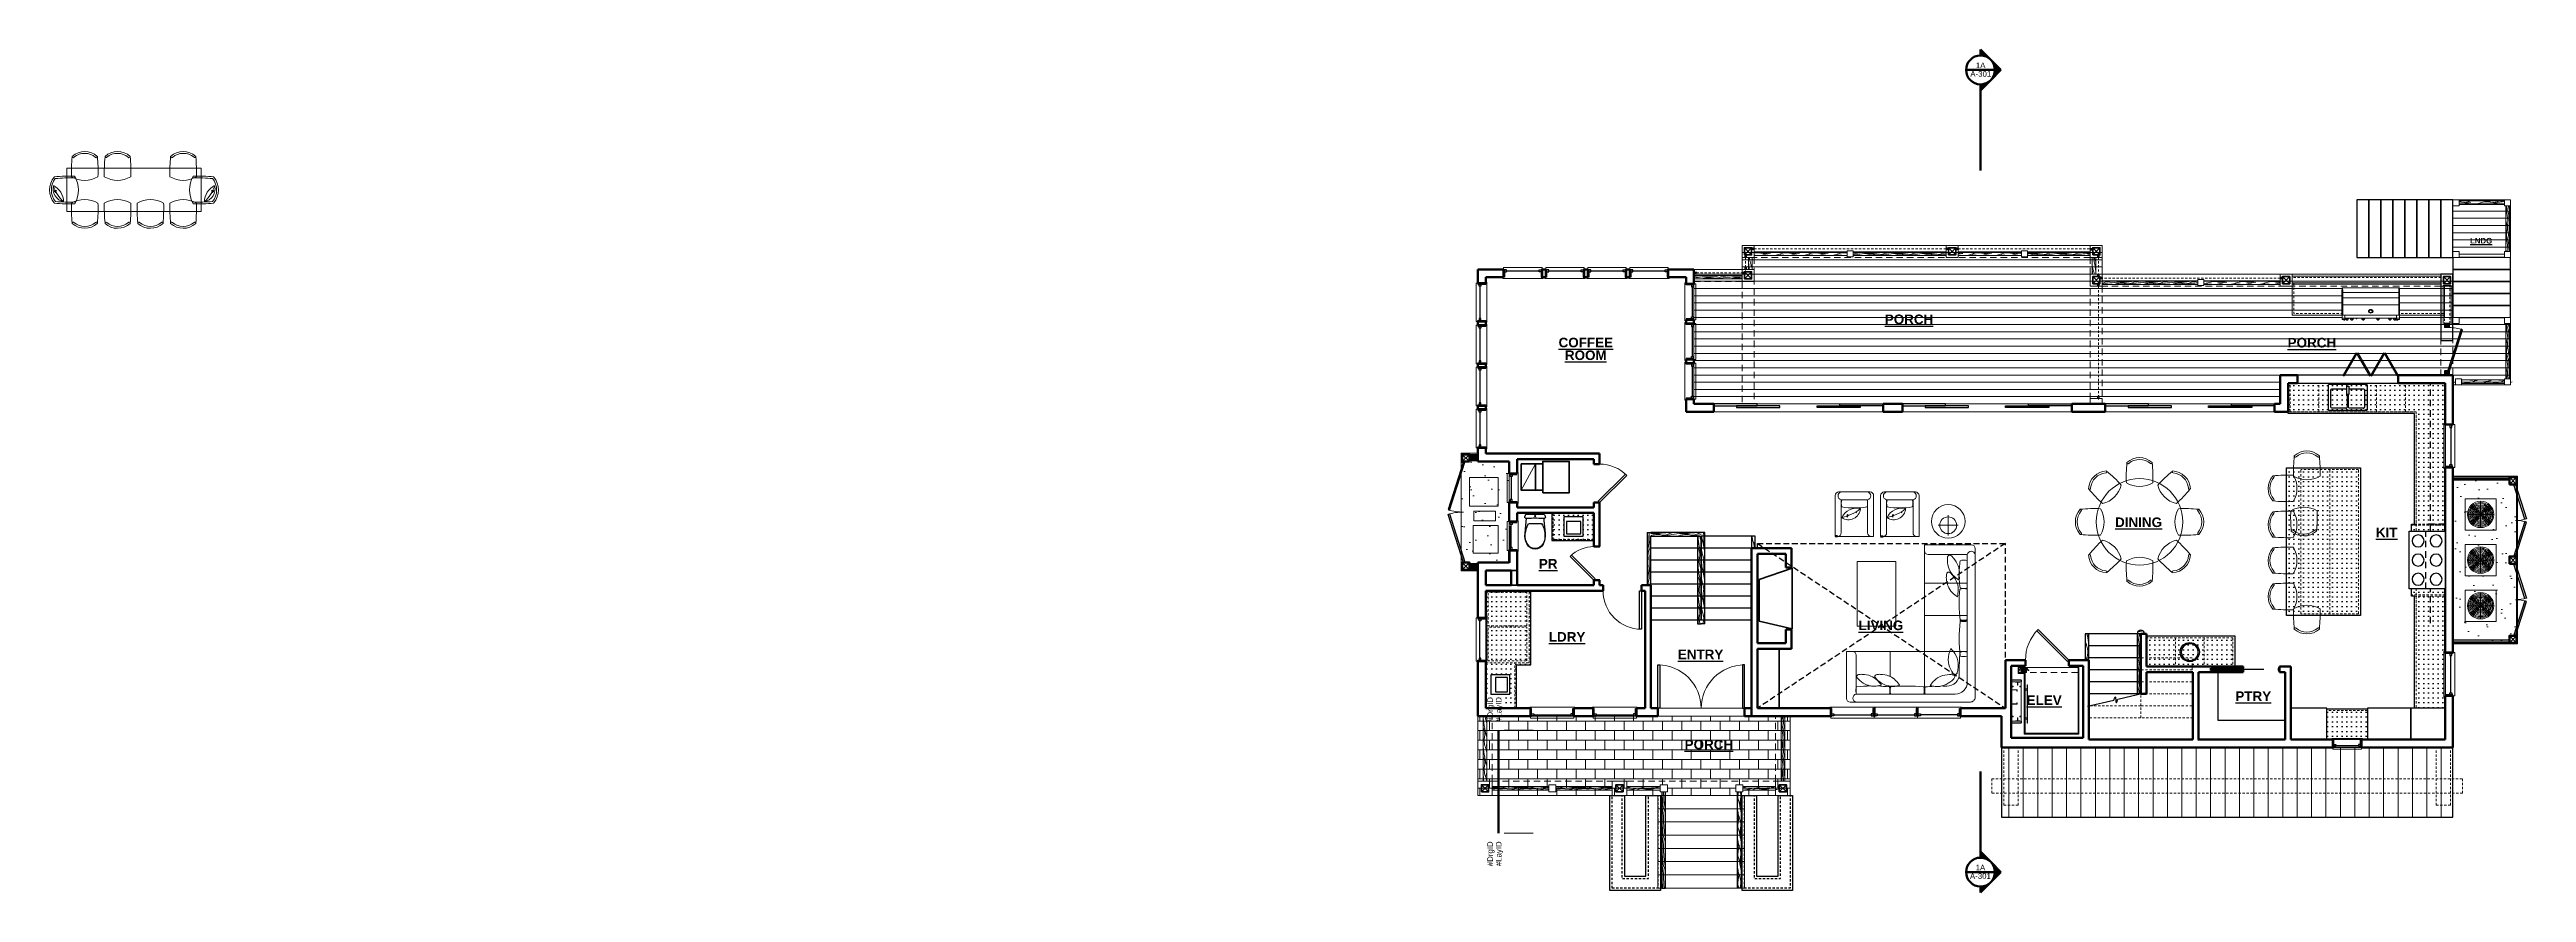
# Model space of a CAD drawing. Header units: inches. Extents: x -1373 to 690, y -94 to 608.
import ezdxf

# ---------------------------------------------------------------- set-up
doc = ezdxf.new("R2010")
doc.units = ezdxf.units.IN
doc.header["$MEASUREMENT"] = 0
for name, pattern in [('Dashed', [8.666667, 5.333333, -3.333334]), ('HIDDEN', [7.2, 4.8, -2.4]), ('PHANTOM2', [1.25, 0.625, -0.125, 0.125, -0.125, 0.125, -0.125]), ('short Dashed', [3.36, 1.92, -1.44]), ('Wipeout_Contour', [39.370079, 0, -39.370079])]:
    doc.linetypes.add(name, pattern=pattern)
for name, color, linetype, lineweight, true_color in [('0_Pen_No__21', 7, 'Continuous', 13, 0x3687d9), ('0_Pen_No__22', 7, 'Continuous', 13, 0x650066), ('0_Pen_No__24', 7, 'Continuous', 25, 0x4d678c), ('0_Pen_No__9', 7, 'Continuous', 25, 0x4c0070), ('0_Pen_No__97', 7, 'Continuous', 18, 0x666666), ('A-ANNO-MRKR-SECT_Pen_No__2', 7, 'Continuous', 18, 0x404040), ('A-ANNO-MRKR-SECT_Pen_No__26', 7, 'Continuous', 50, 0x089920), ('A-BEAM.N_Pen_No__2', 7, 'Continuous', 18, 0x404040), ('A-COLS.N_Pen_No__21', 7, 'Continuous', 13, 0x3687d9), ('A-COLS.N_Pen_No__22', 7, 'Continuous', 13, 0x650066), ('A-CSWK.N_Pen_No__21', 7, 'Continuous', 13, 0x3687d9), ('A-CSWK.N_Pen_No__24', 7, 'Continuous', 25, 0x4d678c), ('A-EQPM.N_Pen_No__2', 7, 'Continuous', 18, 0x404040), ('A-EQPM.N_Pen_No__21', 7, 'Continuous', 13, 0x3687d9), ('A-EQPM.N_Pen_No__22', 7, 'Continuous', 13, 0x650066), ('A-STRS-EXTR.N_Pen_No__2', 7, 'Continuous', 18, 0x404040), ('A-STRS-INTR.N_Pen_No__11', 7, 'Continuous', 25, 0x5f2c00), ('A-WALL-EXTR-PRTL.N_Pen_No__24', 7, 'Continuous', 25, 0x4d678c), ('A-WALL-EXTR-PRTL.N_Pen_No__25', 7, 'Continuous', 35, 0xd9610b), ('A-WALL-EXTR.N_Pen_No__22', 7, 'Continuous', 13, 0x650066), ('A-WALL-EXTR.N_Pen_No__3', 7, 'Continuous', 25, 0x8c4600), ('A-WALL-PRTL.N_Pen_No__24', 7, 'Continuous', 25, 0x4d678c), ('Cut Fills_Pen_No__24', 7, 'Continuous', 25, 0x4d678c), ('Doors_Pen_No__24', 7, 'Continuous', 25, 0x4d678c), ('Doors_Pen_No__3', 7, 'Continuous', 25, 0x8c4600), ('Doors_Pen_No__6', 7, 'Continuous', 18, 0x2c53a6), ('Drafting Fills_Pen_No__11', 7, 'Continuous', 25, 0x5f2c00), ('Drafting Fills_Pen_No__22', 7, 'Continuous', 13, 0x650066), ('Drafting Fills_Pen_No__24', 7, 'Continuous', 25, 0x4d678c), ('Drafting Fills_Pen_No__25', 7, 'Continuous', 35, 0xd9610b), ('Drafting Fills_Pen_No__94', 7, 'Continuous', 18, 0xb2b2b2), ('New_0_Pen_No__53', 7, 'Continuous', 50, 0x974b00), ('P-FIXT.N_Pen_No__21', 7, 'Continuous', 13, 0x3687d9), ('P-FIXT.N_Pen_No__44', 7, 'Continuous', 25, 0x0000d1), ('Skin Separator Lines_Pen_No__25', 7, 'Continuous', 35, 0xd9610b), ('Windows_Pen_No__3', 7, 'Continuous', 25, 0x8c4600), ('Windows_Pen_No__6', 7, 'Continuous', 18, 0x2c53a6)]:
    doc.layers.add(name, color=color, linetype=linetype, lineweight=lineweight, true_color=true_color)
for name, color, linetype, lineweight in [('A-ANNO-MRKR-ROOM_Pen_No__7', 172, 'Continuous', 25), ('A-ANNO-MRKR-SECT_Pen_No__7', 172, 'Continuous', 25), ('A-COLS.N_Pen_No__23', 7, 'Continuous', 20), ('A-EQPM.N_Pen_No__95', 252, 'Continuous', 18), ('A-FURN.N_Pen_No__95', 252, 'Continuous', 18), ('A-STRS-INTR.N_Pen_No__95', 252, 'Continuous', 18), ('A-WALL-EXTR-PRTL.N_Pen_No__1', 7, 'Continuous', 50), ('A-WALL-EXTR-PRTL.N_Pen_No__23', 7, 'Continuous', 20), ('A-WALL-EXTR.N_Pen_No__1', 7, 'Continuous', 50), ('A-WALL-PRTL.N_Pen_No__23', 7, 'Continuous', 20), ('Cover Fills_Pen_No__96', 8, 'Continuous', 18), ('Cut Fills_Pen_No__96', 8, 'Continuous', 18), ('Doors_Pen_No__1', 7, 'Continuous', 50), ('Drafting Fills_Pen_No__23', 7, 'Continuous', 20), ('Drafting Fills_Pen_No__95', 252, 'Continuous', 18), ('Drafting Fills_Pen_No__96', 8, 'Continuous', 18), ('Skin Separator Lines_Pen_No__1', 7, 'Continuous', 50), ('Windows_Pen_No__1', 7, 'Continuous', 50)]:
    doc.layers.add(name, color=color, linetype=linetype, lineweight=lineweight)
for name, color, linetype in [('A-ANNO-MRKR-SECT', 7, 'Continuous'), ('A-BEAM.N', 7, 'Continuous'), ('A-COLS.N', 7, 'Continuous'), ('A-EQPM.N', 7, 'Continuous'), ('A-STRS-EXTR.N', 7, 'Continuous'), ('A-WALL-EXTR-PRTL.N', 7, 'Continuous'), ('A-WALL-EXTR.N', 7, 'Continuous'), ('A-WALL-PRTL.N', 7, 'Continuous'), ('Cover Fills', 7, 'Continuous'), ('Cut Fills', 7, 'Continuous'), ('Doors', 7, 'Continuous'), ('Drafting Fills', 7, 'Continuous'), ('P-FIXT.N', 7, 'Continuous'), ('Windows', 7, 'Continuous')]:
    doc.layers.add(name, color=color, linetype=linetype)
doc.styles.add('GENERATED_STYLE_1', font='')
doc.styles.add('GENERATED_STYLE_2', font='')
doc.styles.get('GENERATED_STYLE_1').set_extended_font_data('Arial')
doc.styles.get('GENERATED_STYLE_2').set_extended_font_data('Arial', bold=True)
pattern_1 = [(225, (653.434, 283.638), (-11.4551, 11.4551), [0, -10.8, 0, -16.2]), (290, (617.434, 283.638), (15.223, 5.5407), [0, -7.92, 0, -13.68])]
pattern_2 = [(45, (-177.566, 252.638), (-11.455, 11.455), [0, -10.8, 0, -16.2]), (110, (-141.566, 252.638), (15.223, 5.5407), [0, -7.92, 0, -13.68])]
pattern_3 = [(0, (0, 0), (0, 4), [0, -4])]

msp = doc.modelspace()

# ---------------------------------------------------------------- texts
at = {"layer": 'A-ANNO-MRKR-ROOM_Pen_No__7', "color": 172, "linetype": 'Continuous', "lineweight": 25, "style": 'GENERATED_STYLE_2'}
for s, insert, char_height, attachment_point in [('\\A1;{\\pql;\\fArial|b1|i0|c0|p34;\\L\\LLNDG}', (642.6, 450.8), 4.667, 1), ('\\A1;{\\pql;\\fArial|b1|i0|c0|p34;\\L\\LPORCH}', (155.3, 387), 8, 1), ('\\A1;{\\pql;\\fArial|b1|i0|c0|p34;\\L\\LPORCH}', (490.7, 367.6), 8, 1), ('\\A1;{\\pql;\\fArial|b1|i0|c0|p34;\\L\\LDINING}', (347, 218.1), 8, 1), ('\\A1;{\\pqr;\\fArial|b1|i0|c0|p34;\\L\\LLIVING}', (170.7, 132.3), 8, 3), ('\\A1;{\\pql;\\fArial|b1|i0|c0|p34;\\L\\LLDRY}', (-124.5, 122.7), 8, 1), ('\\A1;{\\pqr;\\fArial|b1|i0|c0|p34;\\L\\LENTRY}', (20.8, 108.1), 8, 3), ('\\A1;{\\pql;\\fArial|b1|i0|c0|p34;\\L\\LELEV}', (273.4, 70), 8, 1), ('\\A1;{\\pql;\\fArial|b1|i0|c0|p34;\\L\\LPTRY}', (447.2, 73.3), 8, 1), ('\\A1;{\\pql;\\fArial|b1|i0|c0|p34;\\L\\LPORCH}', (-11.4, 33.1), 8, 1)]:
    msp.add_mtext(s, dxfattribs=dict(at, insert=insert, char_height=char_height, attachment_point=attachment_point))
at = {"layer": 'A-ANNO-MRKR-ROOM_Pen_No__7', "color": 172, "linetype": 'Continuous', "lineweight": 25, "insert": (-93.7, 367.7), "char_height": 8, "attachment_point": 2, "line_spacing_factor": 0.793074, "style": 'GENERATED_STYLE_2'}
msp.add_mtext('\\A1;{\\pqc;\\fArial|b1|i0|c0|p34;\\L\\LCOFFEE\\P\\pqc;\\fArial|b1|i0|c0|p34;ROOM}', dxfattribs=at)

# ---------------------------------------------------------------- blocks, each defined once
blk = doc.blocks.new('Slab_1', base_point=(681.4, 113.6))
at = {"layer": 'Cover Fills_Pen_No__96', "linetype": 'Continuous', "lineweight": 18}
h = blk.add_hatch(dxfattribs=at)
h.set_pattern_fill('cut_stone_copy', color=8, style=0, pattern_type=2)
h.set_pattern_definition(pattern_1)
h.paths.add_polyline_path([(681.4, 113.6), (681.4, 251.6), (628.4, 251.6), (628.4, 113.6)])
at = {"layer": 'A-STRS-EXTR.N_Pen_No__2', "color": 49, "linetype": 'Continuous', "lineweight": 18, "true_color": 0x404040, "flags": 128}
blk.add_lwpolyline([(681.4, 113.6), (681.4, 251.6), (628.4, 251.6), (628.4, 113.6)], close=True, dxfattribs=at)
blk = doc.blocks.new('Slab_2', base_point=(-157.6, 180.6))
at = {"layer": 'Cover Fills_Pen_No__96', "linetype": 'Continuous', "lineweight": 18}
h = blk.add_hatch(dxfattribs=at)
h.set_pattern_fill('cut_stone_copy', color=8, style=0, pattern_type=2)
h.set_pattern_definition(pattern_2)
h.paths.add_polyline_path([(-157.6, 180.6), (-157.6, 210.5), (-157.6, 264.6), (-183.6, 264.6), (-183.6, 270.6), (-197.6, 270.6), (-197.6, 174.6), (-183.6, 174.6), (-183.6, 180.6)])
at = {"layer": 'A-STRS-EXTR.N_Pen_No__2', "color": 49, "linetype": 'Continuous', "lineweight": 18, "true_color": 0x404040, "flags": 128}
blk.add_lwpolyline([(-157.6, 180.6), (-183.6, 180.6), (-183.6, 174.6), (-197.6, 174.6), (-197.6, 270.6), (-183.6, 270.6), (-183.6, 264.6), (-157.6, 264.6), (-157.6, 210.5)], close=True, dxfattribs=at)
blk = doc.blocks.new('Slab_3', base_point=(-156.6, 180.6))
at = {"layer": 'Cover Fills_Pen_No__96', "linetype": 'Continuous', "lineweight": 18}
h = blk.add_hatch(dxfattribs=at)
h.set_pattern_fill('cut_stone_copy', color=8, style=0, pattern_type=2)
h.set_pattern_definition(pattern_2)
h.paths.add_polyline_path([(-156.6, 180.6), (-156.6, 210.5), (-157.6, 210.5), (-157.6, 264.6), (-183.6, 264.6), (-183.6, 271.6), (-197.6, 271.6), (-197.6, 173.6), (-183.6, 173.6), (-183.6, 180.6)])
at = {"layer": 'A-STRS-EXTR.N_Pen_No__2', "color": 49, "linetype": 'Continuous', "lineweight": 18, "true_color": 0x404040, "flags": 128}
blk.add_lwpolyline([(-156.6, 180.6), (-183.6, 180.6), (-183.6, 173.6), (-197.6, 173.6), (-197.6, 271.6), (-183.6, 271.6), (-183.6, 264.6), (-157.6, 264.6), (-157.6, 210.5), (-156.6, 210.5)], close=True, dxfattribs=at)
blk = doc.blocks.new('Slab_4', base_point=(628.4, 434.6))
at = {"layer": 'Cover Fills_Pen_No__96', "linetype": 'Continuous', "lineweight": 18}
h = blk.add_hatch(dxfattribs=at)
h.set_pattern_fill('06___Parallel_06__H', color=8, style=0, pattern_type=2)
h.set_pattern_definition([(0, (652.4344, 437.1384), (0, 6), [])])
h.paths.add_polyline_path([(628.4, 434.6), (676.4, 434.6), (676.4, 482.6), (628.4, 482.6)])
at = {"layer": 'A-STRS-EXTR.N_Pen_No__2', "color": 49, "linetype": 'Continuous', "lineweight": 18, "true_color": 0x404040, "flags": 128}
blk.add_lwpolyline([(628.4, 434.6), (676.4, 434.6), (676.4, 482.6), (628.4, 482.6)], close=True, dxfattribs=at)
blk = doc.blocks.new('Slab_5', base_point=(682.2, 112.9))
at = {"layer": 'Cover Fills_Pen_No__96', "linetype": 'Continuous', "lineweight": 18}
h = blk.add_hatch(dxfattribs=at)
h.set_pattern_fill('cut_stone_copy', color=8, style=0, pattern_type=2)
h.set_pattern_definition(pattern_1)
h.paths.add_polyline_path([(682.2, 112.9), (682.2, 252.4), (628.4, 252.4), (628.4, 112.9)])
at = {"layer": 'A-STRS-EXTR.N_Pen_No__2', "color": 49, "linetype": 'Continuous', "lineweight": 18, "true_color": 0x404040, "flags": 128}
blk.add_lwpolyline([(682.2, 112.9), (682.2, 252.4), (628.4, 252.4), (628.4, 112.9)], close=True, dxfattribs=at)
blk = doc.blocks.new('Slab_6', base_point=(-3.6, 312.6))
at = {"layer": 'Cover Fills_Pen_No__96', "linetype": 'Continuous', "lineweight": 18}
h = blk.add_hatch(dxfattribs=at)
h.set_pattern_fill('06___Parallel_06__H', color=8, style=0, pattern_type=2)
h.set_pattern_definition([(0, (214.9315, 384.6384), (0, 6), [])])
h.paths.add_polyline_path([(-3.6, 312.6), (484.4, 312.6), (484.4, 336.6), (628.4, 336.6), (628.4, 328.6), (676.4, 328.6), (676.4, 384.6), (628.4, 384.6), (628.4, 420.6), (336.4, 420.6), (336.4, 444.6), (36.4, 444.6), (36.4, 424.6), (-3.6, 424.6)])
at = {"layer": 'A-STRS-EXTR.N_Pen_No__2', "color": 49, "linetype": 'Continuous', "lineweight": 18, "true_color": 0x404040, "flags": 128}
blk.add_lwpolyline([(-3.6, 312.6), (484.4, 312.6), (484.4, 336.6), (628.4, 336.6), (628.4, 328.6), (676.4, 328.6), (676.4, 384.6), (628.4, 384.6), (628.4, 420.6), (336.4, 420.6), (336.4, 444.6), (36.4, 444.6), (36.4, 424.6), (-3.6, 424.6)], close=True, dxfattribs=at)
blk = doc.blocks.new('Slab_7', base_point=(-183.6, -13.4))
at = {"layer": 'Cover Fills_Pen_No__96', "linetype": 'Continuous', "lineweight": 18}
h = blk.add_hatch(dxfattribs=at)
h.set_pattern_fill('04___Block___Running_Bond', color=8, style=0, pattern_type=2)
h.set_pattern_definition([(3e-14, (-13.852, 56.6384), (0, 8), []), (90, (-13.852, 56.638), (-16, 0), [8, -8]), (90, (-5.852, 64.638), (-16, 0), [8, -8])])
h.paths.add_polyline_path([(-183.6, -13.4), (76.4, -13.4), (76.4, 52.6), (44.4, 52.6), (-39.6, 52.6), (-183.6, 52.6)])
at = {"layer": 'A-STRS-EXTR.N_Pen_No__2', "color": 49, "linetype": 'Continuous', "lineweight": 18, "true_color": 0x404040, "flags": 128}
blk.add_lwpolyline([(-183.6, -13.4), (76.4, -13.4), (76.4, 52.6), (44.4, 52.6), (-39.6, 52.6), (-183.6, 52.6)], close=True, dxfattribs=at)
blk = doc.blocks.new('Slab_8', base_point=(-166.6, 251.4))
at = {"layer": 'A-EQPM.N_Pen_No__2', "color": 49, "linetype": 'Continuous', "lineweight": 18, "true_color": 0x404040, "flags": 128}
blk.add_lwpolyline([(-166.6, 251.4), (-190.6, 251.4), (-190.6, 227.4), (-166.6, 227.4)], close=True, dxfattribs=at)
blk = doc.blocks.new('Slab_9', base_point=(-166.6, 188.4))
at = {"layer": 'A-EQPM.N_Pen_No__2', "color": 49, "linetype": 'Continuous', "lineweight": 18, "true_color": 0x404040, "flags": 128}
blk.add_lwpolyline([(-166.6, 188.4), (-166.6, 211.4), (-187.6, 211.4), (-187.6, 188.4)], close=True, dxfattribs=at)
blk = doc.blocks.new('Slab_10', base_point=(-168.9, 223.4))
at = {"layer": 'A-EQPM.N_Pen_No__2', "color": 49, "linetype": 'Continuous', "lineweight": 18, "true_color": 0x404040, "flags": 128}
blk.add_lwpolyline([(-168.9, 223.4), (-186.9, 223.4), (-186.9, 215.4), (-168.9, 215.4)], close=True, dxfattribs=at)
blk = doc.blocks.new('*X12')
at = {"layer": 'Cover Fills_Pen_No__96', "color": 8, "linetype": 'Continuous', "lineweight": 18}
for centre, major_axis, start_param, end_param in [((619.2, 347.5), (34.9, 0), 5.196368, 5.257787), ((634.7, 328.8), (4.31, 0), 1.282365, 1.38849), ((427.6, -20.1), (732.1, 0), 1.279522, 1.282365), ((639.6, 330.7), (4.36, 0), 2.030964, 2.116194), ((640.2, 334.4), (8.1, 0), 4.421115, 4.830186), ((638.2, 336.6), (12.8, 0), 4.949238, 5.338342), ((644.2, 335.9), (7, 0), 4.309792, 4.96294), ((659, 322.2), (22.7, 0), 2.06717, 2.196749), ((641, 342.2), (20.2, 0), 4.96294, 5.023959), ((657.8, 323.3), (20.3, 0), 1.970951, 2.06717), ((643.2, 347.5), (34.9, 0), 5.020047, 5.257787), ((663.8, 324.2), (14.8, 0), 2.085956, 2.31825), ((658.7, 328.8), (4.31, 0), 1.282365, 2.085956), ((451.6, -20.1), (732.1, 0), 1.279522, 1.282365), ((663.6, 330.7), (4.36, 0), 2.030964, 2.116194), ((664.2, 334.4), (8.1, 0), 4.421115, 4.830186), ((662.2, 336.6), (12.8, 0), 4.949238, 5.338342), ((668.2, 335.9), (7, 0), 4.309792, 4.96294), ((683, 322.2), (22.7, 0), 2.10232, 2.196749), ((665, 342.2), (20.2, 0), 4.96294, 5.023959), ((668.2, 339.7), (20.1, 0), 4.875273, 5.210188)]:
    blk.add_ellipse(centre, major_axis=major_axis, ratio=0.5, start_param=start_param, end_param=end_param, dxfattribs=at)
blk = doc.blocks.new('Slab_11', base_point=(635.4, 329.6))
at = {"layer": 'A-WALL-PRTL.N_Pen_No__23', "color": 7, "linetype": 'Continuous', "lineweight": 20, "flags": 128}
blk.add_lwpolyline([(635.4, 329.6), (671.4, 329.6), (671.4, 332.6), (635.4, 332.6)], close=True, dxfattribs=at)
at = {"layer": 'A-WALL-PRTL.N', "color": 7, "linetype": 'Continuous', "lineweight": 20}
blk.add_blockref('*X12', (0, 0), dxfattribs=at)
blk = doc.blocks.new('*X14')
at = {"layer": 'Cover Fills_Pen_No__96', "color": 8, "linetype": 'Continuous', "lineweight": 18}
for centre, major_axis, start_param, end_param in [((656.4, 364.7), (0, 34.9), 5.020047, 5.112804), ((675.1, 380.2), (0, 4.31), 1.69847, 2.085956), ((655.9, 362.1), (0, 36.6), 4.646574, 5.0826), ((679.6, 385.3), (0, 14.8), 2.085956, 2.31825), ((657.1, 362.1), (0, 36.6), 4.646574, 5.0826), ((684.2, 384.9), (0, 20.1), 1.835593, 2.068595), ((667.2, 359.7), (0, 12.8), 4.949238, 5.329586), ((656.4, 340.7), (0, 34.9), 5.020047, 5.112804), ((675.1, 356.2), (0, 4.31), 1.282365, 2.085956), ((1023.9, 149.2), (0, 732.1), 1.279522, 1.282365), ((655.9, 338.1), (0, 36.6), 4.646574, 5.0826), ((679.6, 361.3), (0, 14.8), 2.085956, 2.31825), ((669.4, 361.7), (0, 8.1), 4.421115, 4.830186), ((684.2, 360.9), (0, 20.1), 1.632569, 2.068595), ((657.1, 338.1), (0, 36.6), 4.646574, 5.0826), ((667.2, 335.7), (0, 12.8), 4.949238, 5.329586), ((1023.9, 125.2), (0, 732.1), 1.279522, 1.282043), ((669.4, 337.7), (0, 8.1), 4.421115, 4.830186), ((684.2, 336.9), (0, 20.1), 1.632569, 1.733681)]:
    blk.add_ellipse(centre, major_axis=major_axis, ratio=0.5, start_param=start_param, end_param=end_param, dxfattribs=at)
blk = doc.blocks.new('Slab_12', base_point=(675.4, 379.6))
at = {"layer": 'A-WALL-PRTL.N_Pen_No__23', "color": 7, "linetype": 'Continuous', "lineweight": 20, "flags": 128}
blk.add_lwpolyline([(675.4, 379.6), (675.4, 333.6), (672.4, 333.6), (672.4, 379.6)], close=True, dxfattribs=at)
at = {"layer": 'A-WALL-PRTL.N', "color": 7, "linetype": 'Continuous', "lineweight": 20}
blk.add_blockref('*X14', (0, 0), dxfattribs=at)
blk = doc.blocks.new('*X16')
at = {"layer": 'Cover Fills_Pen_No__96', "color": 8, "linetype": 'Continuous', "lineweight": 18}
for centre, major_axis, start_param, end_param in [((425.7, 405.1), (20.1, 0), 1.809894, 2.068595), ((412.1, 421.5), (20.3, 0), 5.164286, 5.208763), ((410.9, 422.6), (22.7, 0), 5.208763, 5.338342), ((425.6, 408.9), (7, 0), 1.1682, 1.821347), ((431.7, 408.2), (12.8, 0), 1.807645, 2.196749), ((429.7, 410.4), (8.1, 0), 1.279522, 1.688594), ((642.2, 764.8), (732.1, 0), 4.421115, 4.423958), ((450.7, 397.3), (34.9, 0), 1.878454, 2.116194), ((435.2, 416), (4.31, 0), 4.423958, 5.227548), ((430.1, 420.6), (14.8, 0), 5.227548, 5.459843), ((436.1, 421.5), (20.3, 0), 5.112543, 5.208763), ((434.9, 422.6), (22.7, 0), 5.208763, 5.338342), ((449.6, 408.9), (7, 0), 1.1682, 1.821347), ((455.7, 408.2), (12.8, 0), 1.807645, 2.196749), ((453.7, 410.4), (8.1, 0), 1.279522, 1.688594), ((666.2, 764.8), (732.1, 0), 4.421115, 4.423958), ((474.7, 397.3), (34.9, 0), 1.878454, 2.116194), ((459.2, 416), (4.31, 0), 4.423958, 5.227548), ((454.1, 420.6), (14.8, 0), 5.227548, 5.459843), ((460.1, 421.5), (20.3, 0), 5.112543, 5.208763), ((458.9, 422.6), (22.7, 0), 5.208763, 5.338342), ((473.6, 408.9), (7, 0), 1.1682, 1.821347), ((479.7, 408.2), (12.8, 0), 1.807645, 2.196749), ((477.7, 410.4), (8.1, 0), 1.279522, 1.688594), ((690.2, 764.8), (732.1, 0), 4.421115, 4.423958), ((498.7, 397.3), (34.9, 0), 1.990994, 2.116194), ((483.2, 416), (4.31, 0), 4.423958, 4.999261), ((428.9, 402.5), (20.2, 0), 1.821347, 1.882366), ((430.3, 414.1), (4.36, 0), 5.172557, 5.257787), ((452.9, 402.5), (20.2, 0), 1.821347, 1.882366), ((454.3, 414.1), (4.36, 0), 5.172557, 5.257787), ((476.9, 402.5), (20.2, 0), 1.821347, 1.882366), ((478.3, 414.1), (4.36, 0), 5.172557, 5.257787)]:
    blk.add_ellipse(centre, major_axis=major_axis, ratio=0.5, start_param=start_param, end_param=end_param, dxfattribs=at)
blk = doc.blocks.new('Slab_13', base_point=(484.4, 415.1))
at = {"layer": 'A-WALL-PRTL.N_Pen_No__23', "color": 7, "linetype": 'Continuous', "lineweight": 20, "flags": 128}
blk.add_lwpolyline([(484.4, 415.1), (420.9, 415.1), (420.9, 412.1), (484.4, 412.1)], close=True, dxfattribs=at)
at = {"layer": 'A-WALL-PRTL.N', "color": 7, "linetype": 'Continuous', "lineweight": 20}
blk.add_blockref('*X16', (0, 0), dxfattribs=at)
blk = doc.blocks.new('*X18')
at = {"layer": 'Cover Fills_Pen_No__96', "color": 8, "linetype": 'Continuous', "lineweight": 18}
for centre, major_axis, start_param, end_param in [((329.2, 423.9), (20.1, 0), 5.082008, 5.210188), ((328.7, 419.3), (14.8, 0), 5.261049, 5.459843), ((349.3, 396.1), (34.9, 0), 1.878454, 1.949597), ((352, 396.8), (36.6, 0), 1.504981, 1.941007), ((352, 395.6), (36.6, 0), 1.504981, 1.941007), ((354.4, 406.9), (12.8, 0), 1.807645, 2.187993), ((352.3, 409.1), (8.1, 0), 1.279522, 1.688594), ((353.2, 423.9), (20.1, 0), 4.774161, 5.210188), ((564.9, 763.6), (732.1, 0), 4.421115, 4.423958), ((357.9, 414.8), (4.31, 0), 4.423958, 5.227548), ((373.3, 396.1), (34.9, 0), 1.878454, 1.971211), ((352.7, 419.3), (14.8, 0), 5.227548, 5.459843), ((376, 396.8), (36.6, 0), 1.504981, 1.941007), ((376, 395.6), (36.6, 0), 1.504981, 1.941007), ((378.4, 406.9), (12.8, 0), 1.807645, 2.187993), ((376.3, 409.1), (8.1, 0), 1.279522, 1.688594), ((377.2, 423.9), (20.1, 0), 4.774161, 5.210188), ((588.9, 763.6), (732.1, 0), 4.421115, 4.423958), ((381.9, 414.8), (4.31, 0), 4.423958, 5.227548), ((397.3, 396.1), (34.9, 0), 1.878454, 1.971211), ((376.7, 419.3), (14.8, 0), 5.227548, 5.459843), ((400, 396.8), (36.6, 0), 1.504981, 1.941007), ((400, 395.6), (36.6, 0), 1.504981, 1.941007), ((402.4, 406.9), (12.8, 0), 1.807645, 2.187993), ((400.3, 409.1), (8.1, 0), 1.279522, 1.688594), ((401.2, 423.9), (20.1, 0), 4.774161, 5.210188), ((612.9, 763.6), (732.1, 0), 4.421115, 4.423958), ((405.9, 414.8), (4.31, 0), 4.423958, 5.227548), ((421.3, 396.1), (34.9, 0), 1.878454, 1.971211), ((400.7, 419.3), (14.8, 0), 5.227548, 5.459843), ((424, 396.8), (36.6, 0), 1.793304, 1.941007), ((424, 395.6), (36.6, 0), 1.793304, 1.941007)]:
    blk.add_ellipse(centre, major_axis=major_axis, ratio=0.5, start_param=start_param, end_param=end_param, dxfattribs=at)
blk = doc.blocks.new('Slab_14', base_point=(336.4, 415.1))
at = {"layer": 'A-WALL-PRTL.N_Pen_No__23', "color": 7, "linetype": 'Continuous', "lineweight": 20, "flags": 128}
blk.add_lwpolyline([(336.4, 415.1), (415.9, 415.1), (415.9, 412.1), (336.4, 412.1)], close=True, dxfattribs=at)
at = {"layer": 'A-WALL-PRTL.N', "color": 7, "linetype": 'Continuous', "lineweight": 20}
blk.add_blockref('*X18', (0, 0), dxfattribs=at)
blk = doc.blocks.new('*X20')
at = {"layer": 'Cover Fills_Pen_No__96', "color": 8, "linetype": 'Continuous', "lineweight": 18}
for centre, major_axis, start_param, end_param in [((313.1, 420.4), (0, 34.9), 5.020047, 5.132587), ((331.8, 435.9), (0, 4.31), 1.857668, 2.085956), ((336.3, 441), (0, 14.8), 2.085956, 2.31825), ((337.3, 435), (0, 20.3), 1.970951, 2.06717), ((318.3, 418.2), (0, 20.2), 4.96294, 5.023959), ((324.7, 421.5), (0, 7), 4.595942, 4.96294), ((338.4, 436.2), (0, 22.7), 2.06717, 2.196749), ((324, 415.4), (0, 12.8), 5.138628, 5.338342), ((320.9, 421.4), (0, 20.1), 4.774161, 5.210188)]:
    blk.add_ellipse(centre, major_axis=major_axis, ratio=0.5, start_param=start_param, end_param=end_param, dxfattribs=at)
blk = doc.blocks.new('Slab_15', base_point=(330.9, 420.6))
at = {"layer": 'A-WALL-PRTL.N_Pen_No__23', "color": 7, "linetype": 'Continuous', "lineweight": 20, "flags": 128}
blk.add_lwpolyline([(330.9, 420.6), (327.9, 420.6), (327.9, 434.6), (330.9, 434.6)], close=True, dxfattribs=at)
at = {"layer": 'A-WALL-PRTL.N', "color": 7, "linetype": 'Continuous', "lineweight": 20}
blk.add_blockref('*X20', (0, 0), dxfattribs=at)
blk = doc.blocks.new('*X22')
at = {"layer": 'Cover Fills_Pen_No__96', "color": 8, "linetype": 'Continuous', "lineweight": 18}
for centre, major_axis, start_param, end_param in [((280, 420.8), (36.6, 0), 1.504981, 1.721279), ((280, 419.6), (36.6, 0), 1.504981, 1.721279), ((282.4, 430.9), (12.8, 0), 1.807645, 2.187993), ((280.3, 433.1), (8.1, 0), 1.279522, 1.688594), ((281.2, 447.9), (20.1, 0), 4.774161, 5.210188), ((492.9, 787.6), (732.1, 0), 4.421115, 4.423958), ((285.9, 438.8), (4.31, 0), 4.423958, 5.227548), ((301.3, 420.1), (34.9, 0), 1.878454, 1.971211), ((280.7, 443.3), (14.8, 0), 5.227548, 5.459843), ((304, 420.8), (36.6, 0), 1.504981, 1.941007), ((304, 419.6), (36.6, 0), 1.504981, 1.941007), ((306.4, 430.9), (12.8, 0), 1.807645, 2.187993), ((304.3, 433.1), (8.1, 0), 1.279522, 1.688594), ((305.2, 447.9), (20.1, 0), 4.774161, 5.210188), ((516.9, 787.6), (732.1, 0), 4.421115, 4.423958), ((309.9, 438.8), (4.31, 0), 4.423958, 5.227548), ((325.3, 420.1), (34.9, 0), 1.878454, 1.971211), ((304.7, 443.3), (14.8, 0), 5.227548, 5.459843), ((328, 420.8), (36.6, 0), 1.613863, 1.941007), ((328, 419.6), (36.6, 0), 1.613863, 1.941007), ((330.4, 430.9), (12.8, 0), 1.885345, 2.187993)]:
    blk.add_ellipse(centre, major_axis=major_axis, ratio=0.5, start_param=start_param, end_param=end_param, dxfattribs=at)
blk = doc.blocks.new('Slab_16', base_point=(274.5, 439.1))
at = {"layer": 'A-WALL-PRTL.N_Pen_No__23', "color": 7, "linetype": 'Continuous', "lineweight": 20, "flags": 128}
blk.add_lwpolyline([(274.5, 439.1), (274.5, 436.1), (326.4, 436.1), (326.4, 439.1)], close=True, dxfattribs=at)
at = {"layer": 'A-WALL-PRTL.N', "color": 7, "linetype": 'Continuous', "lineweight": 20}
blk.add_blockref('*X22', (0, 0), dxfattribs=at)
blk = doc.blocks.new('*X24')
at = {"layer": 'Cover Fills_Pen_No__96', "color": 8, "linetype": 'Continuous', "lineweight": 18}
for centre, major_axis, start_param, end_param in [((215.2, 440), (4.31, 0), 4.999261, 5.227548), ((230.7, 421.3), (34.9, 0), 1.878454, 1.990994), ((210.1, 444.6), (14.8, 0), 5.227548, 5.459843), ((216.1, 445.5), (20.3, 0), 5.112543, 5.208763), ((214.9, 446.6), (22.7, 0), 5.208763, 5.338342), ((232.9, 426.5), (20.2, 0), 1.821347, 1.882366), ((229.6, 432.9), (7, 0), 1.1682, 1.821347), ((235.7, 432.2), (12.8, 0), 1.807645, 2.196749), ((233.7, 434.4), (8.1, 0), 1.279522, 1.688594), ((446.2, 788.8), (732.1, 0), 4.421115, 4.423958), ((234.3, 438.1), (4.36, 0), 5.172557, 5.257787), ((254.7, 421.3), (34.9, 0), 1.878454, 2.116194), ((239.2, 440), (4.31, 0), 4.423958, 5.227548), ((234.1, 444.6), (14.8, 0), 5.227548, 5.459843), ((240.1, 445.5), (20.3, 0), 5.112543, 5.208763), ((238.9, 446.6), (22.7, 0), 5.208763, 5.338342), ((256.9, 426.5), (20.2, 0), 1.821347, 1.882366), ((253.6, 432.9), (7, 0), 1.1682, 1.821347), ((259.7, 432.2), (12.8, 0), 1.807645, 2.196749), ((257.7, 434.4), (8.1, 0), 1.279522, 1.688594), ((470.2, 788.8), (732.1, 0), 4.421115, 4.423958), ((258.3, 438.1), (4.36, 0), 5.172557, 5.257787), ((278.7, 421.3), (34.9, 0), 1.878454, 2.116194), ((263.2, 440), (4.31, 0), 4.423958, 5.227548), ((258.1, 444.6), (14.8, 0), 5.227548, 5.459843), ((277.7, 429.1), (20.1, 0), 2.016916, 2.068595)]:
    blk.add_ellipse(centre, major_axis=major_axis, ratio=0.5, start_param=start_param, end_param=end_param, dxfattribs=at)
blk = doc.blocks.new('Slab_17', base_point=(269, 439.1))
at = {"layer": 'A-WALL-PRTL.N_Pen_No__23', "color": 7, "linetype": 'Continuous', "lineweight": 20, "flags": 128}
blk.add_lwpolyline([(269, 439.1), (269, 436.1), (216.4, 436.1), (216.4, 439.1)], close=True, dxfattribs=at)
at = {"layer": 'A-WALL-PRTL.N', "color": 7, "linetype": 'Continuous', "lineweight": 20}
blk.add_blockref('*X24', (0, 0), dxfattribs=at)
blk = doc.blocks.new('*X26')
at = {"layer": 'Cover Fills_Pen_No__96', "color": 8, "linetype": 'Continuous', "lineweight": 18}
for centre, major_axis, start_param, end_param in [((121.2, 447.9), (20.1, 0), 5.10884, 5.210188), ((120.7, 443.3), (14.8, 0), 5.301261, 5.459843), ((141.3, 420.1), (34.9, 0), 1.878454, 1.934208), ((144, 420.8), (36.6, 0), 1.504981, 1.941007), ((144, 419.6), (36.6, 0), 1.504981, 1.941007), ((146.4, 430.9), (12.8, 0), 1.807645, 2.187993), ((144.3, 433.1), (8.1, 0), 1.279522, 1.688594), ((145.2, 447.9), (20.1, 0), 4.774161, 5.210188), ((356.9, 787.6), (732.1, 0), 4.421115, 4.423958), ((149.9, 438.8), (4.31, 0), 4.423958, 5.227548), ((165.3, 420.1), (34.9, 0), 1.878454, 1.971211), ((144.7, 443.3), (14.8, 0), 5.227548, 5.459843), ((168, 420.8), (36.6, 0), 1.504981, 1.941007), ((168, 419.6), (36.6, 0), 1.504981, 1.941007), ((170.4, 430.9), (12.8, 0), 1.807645, 2.187993), ((168.3, 433.1), (8.1, 0), 1.279522, 1.688594), ((169.2, 447.9), (20.1, 0), 4.774161, 5.210188), ((380.9, 787.6), (732.1, 0), 4.421115, 4.423958), ((173.9, 438.8), (4.31, 0), 4.423958, 5.227548), ((189.3, 420.1), (34.9, 0), 1.878454, 1.971211), ((168.7, 443.3), (14.8, 0), 5.227548, 5.459843), ((192, 420.8), (36.6, 0), 1.504981, 1.941007), ((192, 419.6), (36.6, 0), 1.504981, 1.941007), ((194.4, 430.9), (12.8, 0), 1.807645, 2.187993), ((192.3, 433.1), (8.1, 0), 1.279522, 1.688594), ((193.2, 447.9), (20.1, 0), 4.774161, 5.210188), ((404.9, 787.6), (732.1, 0), 4.421115, 4.423958), ((197.9, 438.8), (4.31, 0), 4.423958, 5.227548), ((213.3, 420.1), (34.9, 0), 1.878454, 1.971211), ((192.7, 443.3), (14.8, 0), 5.227548, 5.459843), ((216, 420.8), (36.6, 0), 1.835544, 1.941007), ((216, 419.6), (36.6, 0), 1.835544, 1.941007)]:
    blk.add_ellipse(centre, major_axis=major_axis, ratio=0.5, start_param=start_param, end_param=end_param, dxfattribs=at)
blk = doc.blocks.new('Slab_18', base_point=(128.9, 439.1))
at = {"layer": 'A-WALL-PRTL.N_Pen_No__23', "color": 7, "linetype": 'Continuous', "lineweight": 20, "flags": 128}
blk.add_lwpolyline([(128.9, 439.1), (128.9, 436.1), (206.4, 436.1), (206.4, 439.1)], close=True, dxfattribs=at)
at = {"layer": 'A-WALL-PRTL.N', "color": 7, "linetype": 'Continuous', "lineweight": 20}
blk.add_blockref('*X26', (0, 0), dxfattribs=at)
blk = doc.blocks.new('*X28')
at = {"layer": 'Cover Fills_Pen_No__96', "color": 8, "linetype": 'Continuous', "lineweight": 18}
for centre, major_axis, start_param, end_param in [((51.7, 432.2), (12.8, 0), 1.807645, 1.997035), ((45.6, 432.9), (7, 0), 1.1682, 1.454349), ((49.7, 434.4), (8.1, 0), 1.279522, 1.688594), ((262.2, 788.8), (732.1, 0), 4.421115, 4.423958), ((50.3, 438.1), (4.36, 0), 5.172557, 5.257787), ((70.7, 421.3), (34.9, 0), 1.878454, 2.116194), ((55.2, 440), (4.31, 0), 4.423958, 5.227548), ((50.1, 444.6), (14.8, 0), 5.227548, 5.459843), ((56.1, 445.5), (20.3, 0), 5.112543, 5.208763), ((54.9, 446.6), (22.7, 0), 5.208763, 5.338342), ((72.9, 426.5), (20.2, 0), 1.821347, 1.882366), ((69.6, 432.9), (7, 0), 1.1682, 1.821347), ((75.7, 432.2), (12.8, 0), 1.807645, 2.196749), ((73.7, 434.4), (8.1, 0), 1.279522, 1.688594), ((286.2, 788.8), (732.1, 0), 4.421115, 4.423958), ((74.3, 438.1), (4.36, 0), 5.172557, 5.257787), ((94.7, 421.3), (34.9, 0), 1.878454, 2.116194), ((79.2, 440), (4.31, 0), 4.423958, 5.227548), ((74.1, 444.6), (14.8, 0), 5.227548, 5.459843), ((80.1, 445.5), (20.3, 0), 5.112543, 5.208763), ((78.9, 446.6), (22.7, 0), 5.208763, 5.338342), ((96.9, 426.5), (20.2, 0), 1.821347, 1.882366), ((93.6, 432.9), (7, 0), 1.1682, 1.821347), ((99.7, 432.2), (12.8, 0), 1.807645, 2.196749), ((97.7, 434.4), (8.1, 0), 1.279522, 1.688594), ((310.2, 788.8), (732.1, 0), 4.421115, 4.423958), ((98.3, 438.1), (4.36, 0), 5.172557, 5.257787), ((118.7, 421.3), (34.9, 0), 1.878454, 2.116194), ((103.2, 440), (4.31, 0), 4.423958, 5.227548), ((98.1, 444.6), (14.8, 0), 5.227548, 5.459843), ((104.1, 445.5), (20.3, 0), 5.112543, 5.208763), ((102.9, 446.6), (22.7, 0), 5.208763, 5.338342), ((120.9, 426.5), (20.2, 0), 1.821347, 1.882366), ((117.6, 432.9), (7, 0), 1.1682, 1.821347), ((123.7, 432.2), (12.8, 0), 1.807645, 2.196749), ((121.7, 434.4), (8.1, 0), 1.287402, 1.688594)]:
    blk.add_ellipse(centre, major_axis=major_axis, ratio=0.5, start_param=start_param, end_param=end_param, dxfattribs=at)
blk = doc.blocks.new('Slab_19', base_point=(123.9, 439.1))
at = {"layer": 'A-WALL-PRTL.N_Pen_No__23', "color": 7, "linetype": 'Continuous', "lineweight": 20, "flags": 128}
blk.add_lwpolyline([(123.9, 439.1), (123.9, 436.1), (46.4, 436.1), (46.4, 439.1)], close=True, dxfattribs=at)
at = {"layer": 'A-WALL-PRTL.N', "color": 7, "linetype": 'Continuous', "lineweight": 20}
blk.add_blockref('*X28', (0, 0), dxfattribs=at)
blk = doc.blocks.new('*X30')
at = {"layer": 'Cover Fills_Pen_No__96', "color": 8, "linetype": 'Continuous', "lineweight": 18}
for centre, major_axis, start_param, end_param in [((8, 401.3), (36.6, 0), 1.504981, 1.892643), ((8, 400.1), (36.6, 0), 1.504981, 1.892643), ((10.4, 411.4), (12.8, 0), 1.807645, 2.187993), ((8.3, 413.6), (8.1, 0), 1.279522, 1.688594), ((9.2, 428.4), (20.1, 0), 4.774161, 5.210188), ((220.9, 768.1), (732.1, 0), 4.421115, 4.423958), ((13.9, 419.3), (4.31, 0), 4.423958, 5.227548), ((29.3, 400.6), (34.9, 0), 1.878454, 1.971211), ((8.7, 423.8), (14.8, 0), 5.227548, 5.459843), ((32, 401.3), (36.6, 0), 1.504981, 1.941007), ((32, 400.1), (36.6, 0), 1.504981, 1.941007), ((34.4, 411.4), (12.8, 0), 1.807645, 2.187993), ((32.3, 413.6), (8.1, 0), 1.279522, 1.688594), ((33.2, 428.4), (20.1, 0), 4.774161, 4.875273), ((244.9, 768.1), (732.1, 0), 4.421115, 4.423636)]:
    blk.add_ellipse(centre, major_axis=major_axis, ratio=0.5, start_param=start_param, end_param=end_param, dxfattribs=at)
blk = doc.blocks.new('Slab_20', base_point=(-3.6, 416.6))
at = {"layer": 'A-WALL-PRTL.N_Pen_No__23', "color": 7, "linetype": 'Continuous', "lineweight": 20, "flags": 128}
blk.add_lwpolyline([(-3.6, 416.6), (36.4, 416.6), (36.4, 419.6), (-3.6, 419.6)], close=True, dxfattribs=at)
at = {"layer": 'A-WALL-PRTL.N', "color": 7, "linetype": 'Continuous', "lineweight": 20}
blk.add_blockref('*X30', (0, 0), dxfattribs=at)
blk = doc.blocks.new('*X32')
at = {"layer": 'Cover Fills_Pen_No__96', "color": 8, "linetype": 'Continuous', "lineweight": 18}
for centre, major_axis, start_param, end_param in [((656.4, 462.7), (0, 34.9), 5.020047, 5.112804), ((675.1, 478.2), (0, 4.31), 1.69847, 2.085956), ((679.6, 483.3), (0, 14.8), 2.085956, 2.31825), ((684.2, 482.9), (0, 20.1), 1.835593, 2.068595), ((667.2, 457.7), (0, 12.8), 4.949238, 5.329586), ((675.1, 454.2), (0, 4.31), 1.282365, 2.085956), ((655.9, 460.1), (0, 36.6), 4.646574, 5.0826), ((1023.9, 247.2), (0, 732.1), 1.279522, 1.282365), ((669.4, 459.7), (0, 8.1), 4.421115, 4.830186), ((657.1, 460.1), (0, 36.6), 4.646574, 5.0826), ((684.2, 458.9), (0, 20.1), 1.632569, 2.068595), ((656.4, 438.7), (0, 34.9), 5.020047, 5.112804), ((667.2, 433.7), (0, 12.8), 5.197066, 5.329586), ((655.9, 436.1), (0, 36.6), 4.810251, 5.0826), ((679.6, 459.3), (0, 14.8), 2.085956, 2.31825), ((657.1, 436.1), (0, 36.6), 4.810251, 5.0826)]:
    blk.add_ellipse(centre, major_axis=major_axis, ratio=0.5, start_param=start_param, end_param=end_param, dxfattribs=at)
blk = doc.blocks.new('Slab_21', base_point=(675.4, 477.6))
at = {"layer": 'A-WALL-PRTL.N_Pen_No__23', "color": 7, "linetype": 'Continuous', "lineweight": 20, "flags": 128}
blk.add_lwpolyline([(675.4, 477.6), (675.4, 439.6), (672.4, 439.6), (672.4, 477.6)], close=True, dxfattribs=at)
at = {"layer": 'A-WALL-PRTL.N', "color": 7, "linetype": 'Continuous', "lineweight": 20}
blk.add_blockref('*X32', (0, 0), dxfattribs=at)
blk = doc.blocks.new('*X34')
at = {"layer": 'Cover Fills_Pen_No__96', "color": 8, "linetype": 'Continuous', "lineweight": 18}
for centre, major_axis, start_param, end_param in [((632.7, 476.9), (8.1, 0), 1.279522, 1.476307), ((845.2, 831.3), (732.1, 0), 4.421115, 4.423958), ((633.3, 480.6), (4.36, 0), 5.172557, 5.257787), ((653.7, 463.8), (34.9, 0), 1.878454, 2.116194), ((638.2, 482.5), (4.31, 0), 4.423958, 5.227548), ((633.1, 487.1), (14.8, 0), 5.227548, 5.459843), ((639.1, 488), (20.3, 0), 5.112543, 5.208763), ((637.9, 489.1), (22.7, 0), 5.208763, 5.338342), ((655.9, 469), (20.2, 0), 1.821347, 1.882366), ((652.6, 475.4), (7, 0), 1.1682, 1.821347), ((658.7, 474.7), (12.8, 0), 1.807645, 2.196749), ((656.7, 476.9), (8.1, 0), 1.279522, 1.688594), ((869.2, 831.3), (732.1, 0), 4.421115, 4.423958), ((657.3, 480.6), (4.36, 0), 5.172557, 5.257787), ((677.7, 463.8), (34.9, 0), 1.878454, 2.116194), ((662.2, 482.5), (4.31, 0), 4.423958, 5.227548), ((657.1, 487.1), (14.8, 0), 5.227548, 5.459843), ((676.7, 471.6), (20.1, 0), 1.835593, 2.068595), ((663.1, 488), (20.3, 0), 5.112543, 5.137109)]:
    blk.add_ellipse(centre, major_axis=major_axis, ratio=0.5, start_param=start_param, end_param=end_param, dxfattribs=at)
blk = doc.blocks.new('Slab_22', base_point=(671.4, 481.6))
at = {"layer": 'A-WALL-PRTL.N_Pen_No__23', "color": 7, "linetype": 'Continuous', "lineweight": 20, "flags": 128}
blk.add_lwpolyline([(671.4, 481.6), (633.4, 481.6), (633.4, 478.6), (671.4, 478.6)], close=True, dxfattribs=at)
at = {"layer": 'A-WALL-PRTL.N', "color": 7, "linetype": 'Continuous', "lineweight": 20}
blk.add_blockref('*X34', (0, 0), dxfattribs=at)
blk = doc.blocks.new('*X36')
at = {"layer": 'Cover Fills_Pen_No__96', "color": 8, "linetype": 'Continuous', "lineweight": 18}
for centre, major_axis, start_param, end_param in [((46.7, 434.4), (0, 8.1), 1.538196, 1.688594), ((48.9, 436.4), (0, 12.8), 1.807645, 2.196749), ((52, 430.4), (0, 20.1), 1.632569, 1.861472), ((34.5, 415.6), (0, 22.7), 5.208763, 5.338342), ((35.6, 416.8), (0, 20.3), 5.112543, 5.208763), ((48.2, 430.3), (0, 7), 1.1682, 1.821347), ((54.5, 433.6), (0, 20.2), 1.821347, 1.882366)]:
    blk.add_ellipse(centre, major_axis=major_axis, ratio=0.5, start_param=start_param, end_param=end_param, dxfattribs=at)
blk = doc.blocks.new('Slab_23', base_point=(44.9, 434.6))
at = {"layer": 'A-WALL-PRTL.N_Pen_No__23', "color": 7, "linetype": 'Continuous', "lineweight": 20, "flags": 128}
blk.add_lwpolyline([(44.9, 434.6), (44.9, 424.6), (41.9, 424.6), (41.9, 434.6)], close=True, dxfattribs=at)
at = {"layer": 'A-WALL-PRTL.N', "color": 7, "linetype": 'Continuous', "lineweight": 20}
blk.add_blockref('*X36', (0, 0), dxfattribs=at)
blk = doc.blocks.new('*X38')
at = {"layer": 'Cover Fills_Pen_No__96', "color": 8, "linetype": 'Continuous', "lineweight": 18}
for centre, major_axis, start_param, end_param in [((-169, 52.4), (0, 20.1), 1.632569, 2.068595), ((-184.5, 32.8), (0, 14.8), 5.227548, 5.459843), ((-161.3, 53.4), (0, 34.9), 1.878454, 2.116194), ((-172.1, 58.4), (0, 12.8), 2.040456, 2.196749), ((-186.5, 37.6), (0, 22.7), 5.208763, 5.338342), ((-185.4, 38.8), (0, 20.3), 5.112543, 5.208763), ((-172.8, 52.3), (0, 7), 1.525994, 1.821347), ((-166.5, 55.6), (0, 20.2), 1.821347, 1.882366), ((-169, 28.4), (0, 20.1), 1.632569, 2.068595), ((-174.3, 32.4), (0, 8.1), 1.279522, 1.688594), ((-172.1, 34.4), (0, 12.8), 1.807645, 2.196749), ((-528.8, 244.9), (0, 732.1), 4.421115, 4.423958), ((-179.9, 37.9), (0, 4.31), 4.423958, 5.227548), ((-186.5, 13.6), (0, 22.7), 5.208763, 5.338342), ((-185.4, 14.8), (0, 20.3), 5.112543, 5.208763), ((-172.8, 28.3), (0, 7), 1.1682, 1.821347), ((-178, 33), (0, 4.36), 5.172557, 5.257787), ((-166.5, 31.6), (0, 20.2), 1.821347, 1.882366), ((-184.5, 8.8), (0, 14.8), 5.227548, 5.459843), ((-169, 4.4), (0, 20.1), 1.632569, 1.861472), ((-174.3, 8.4), (0, 8.1), 1.279522, 1.688594), ((-172.1, 10.4), (0, 12.8), 1.807645, 2.196749), ((-528.8, 220.9), (0, 732.1), 4.421115, 4.423958), ((-179.9, 13.9), (0, 4.31), 4.423958, 5.227548), ((-161.3, 29.4), (0, 34.9), 1.878454, 2.116194), ((-186.5, -10.4), (0, 22.7), 5.208763, 5.338342), ((-185.4, -9.2), (0, 20.3), 5.112543, 5.208763), ((-172.8, 4.3), (0, 7), 1.1682, 1.821347), ((-178, 9), (0, 4.36), 5.172557, 5.257787), ((-166.5, 7.6), (0, 20.2), 1.821347, 1.882366)]:
    blk.add_ellipse(centre, major_axis=major_axis, ratio=0.5, start_param=start_param, end_param=end_param, dxfattribs=at)
blk = doc.blocks.new('Slab_24', base_point=(-176.1, 52.6))
at = {"layer": 'A-WALL-PRTL.N_Pen_No__23', "color": 7, "linetype": 'Continuous', "lineweight": 20, "flags": 128}
blk.add_lwpolyline([(-176.1, 52.6), (-176.1, -1.4), (-179.1, -1.4), (-179.1, 52.6)], close=True, dxfattribs=at)
at = {"layer": 'A-WALL-PRTL.N', "color": 7, "linetype": 'Continuous', "lineweight": 20}
blk.add_blockref('*X38', (0, 0), dxfattribs=at)
blk = doc.blocks.new('*X40')
at = {"layer": 'Cover Fills_Pen_No__96', "color": 8, "linetype": 'Continuous', "lineweight": 18}
for centre, major_axis, start_param, end_param in [((-170.5, -8.5), (4.31, 0), 1.282365, 1.816656), ((-165.8, -17.6), (20.1, 0), 1.632569, 1.861472), ((-377.5, -357.3), (732.1, 0), 1.279522, 1.282365), ((-165, -2.8), (8.1, 0), 4.421115, 4.830186), ((-164.6, 10.6), (36.6, 0), 4.646574, 5.0826), ((-164.6, 9.4), (36.6, 0), 4.646574, 5.0826), ((-167, -0.7), (12.8, 0), 4.949238, 5.329586), ((-162, 10.2), (34.9, 0), 5.020047, 5.112804), ((-141.4, -13), (14.8, 0), 2.085956, 2.31825), ((-141.8, -17.6), (20.1, 0), 1.632569, 2.068595), ((-146.5, -8.5), (4.31, 0), 1.282365, 2.085956), ((-353.5, -357.3), (732.1, 0), 1.279522, 1.282365), ((-141, -2.8), (8.1, 0), 4.421115, 4.830186), ((-140.6, 10.6), (36.6, 0), 4.646574, 5.0826), ((-140.6, 9.4), (36.6, 0), 4.646574, 5.0826), ((-143, -0.7), (12.8, 0), 4.949238, 5.329586), ((-138, 10.2), (34.9, 0), 5.020047, 5.112804), ((-117.4, -13), (14.8, 0), 2.085956, 2.31825), ((-117.8, -17.6), (20.1, 0), 1.632569, 2.068595), ((-122.5, -8.5), (4.31, 0), 1.282365, 2.085956), ((-329.5, -357.3), (732.1, 0), 1.279522, 1.282365), ((-117, -2.8), (8.1, 0), 4.421115, 4.830186), ((-116.6, 10.6), (36.6, 0), 4.646574, 5.0826), ((-116.6, 9.4), (36.6, 0), 4.646574, 5.0826), ((-119, -0.7), (12.8, 0), 4.949238, 5.329586), ((-114, 10.2), (34.9, 0), 5.020047, 5.112804), ((-93.4, -13), (14.8, 0), 2.085956, 2.31825), ((-93.8, -17.6), (20.1, 0), 1.632569, 2.068595), ((-98.5, -8.5), (4.31, 0), 1.282365, 2.085956), ((-305.5, -357.3), (732.1, 0), 1.279522, 1.282365), ((-93, -2.8), (8.1, 0), 4.421115, 4.830186), ((-92.6, 10.6), (36.6, 0), 4.646574, 5.0826), ((-92.6, 9.4), (36.6, 0), 4.646574, 5.0826), ((-95, -0.7), (12.8, 0), 4.949238, 5.329586), ((-90, 10.2), (34.9, 0), 5.020047, 5.112804), ((-69.4, -13), (14.8, 0), 2.085956, 2.31825), ((-69.8, -17.6), (20.1, 0), 1.658413, 2.068595), ((-74.5, -8.5), (4.31, 0), 1.282365, 2.085956), ((-281.5, -357.3), (732.1, 0), 1.279905, 1.282365)]:
    blk.add_ellipse(centre, major_axis=major_axis, ratio=0.5, start_param=start_param, end_param=end_param, dxfattribs=at)
blk = doc.blocks.new('Slab_25', base_point=(-71.6, -5.9))
at = {"layer": 'A-WALL-PRTL.N_Pen_No__23', "color": 7, "linetype": 'Continuous', "lineweight": 20, "flags": 128}
blk.add_lwpolyline([(-71.6, -5.9), (-171.6, -5.9), (-171.6, -8.9), (-71.6, -8.9)], close=True, dxfattribs=at)
at = {"layer": 'A-WALL-PRTL.N', "color": 7, "linetype": 'Continuous', "lineweight": 20}
blk.add_blockref('*X40', (0, 0), dxfattribs=at)
blk = doc.blocks.new('*X42')
at = {"layer": 'Cover Fills_Pen_No__96', "color": 8, "linetype": 'Continuous', "lineweight": 18}
for centre, major_axis, start_param, end_param in [((-61.3, -2.6), (7, 0), 4.955581, 4.96294), ((-46.5, -16.3), (22.7, 0), 2.06717, 2.180723), ((-61.3, 1.2), (20.1, 0), 4.800006, 5.210188), ((-64.5, 3.7), (20.2, 0), 4.96294, 5.023959), ((-47.7, -15.2), (20.3, 0), 1.970951, 2.06717), ((-62.3, 9), (34.9, 0), 5.020047, 5.257787), ((-41.7, -14.3), (14.8, 0), 2.085956, 2.31825), ((-46.8, -9.7), (4.31, 0), 1.282365, 2.085956), ((-253.9, -358.6), (732.1, 0), 1.279522, 1.282365), ((-41.9, -7.8), (4.36, 0), 2.030964, 2.116194), ((-41.3, -4.1), (8.1, 0), 4.421115, 4.830186), ((-43.3, -1.9), (12.8, 0), 4.949238, 5.338342), ((-37.3, -2.6), (7, 0), 4.309792, 4.96294), ((-22.5, -16.3), (22.7, 0), 2.06717, 2.196749), ((-40.5, 3.7), (20.2, 0), 4.96294, 5.023959), ((-23.7, -15.2), (20.3, 0), 1.982053, 2.06717), ((-37.3, 1.2), (20.1, 0), 4.990101, 5.210188)]:
    blk.add_ellipse(centre, major_axis=major_axis, ratio=0.5, start_param=start_param, end_param=end_param, dxfattribs=at)
blk = doc.blocks.new('Slab_26', base_point=(-59.6, -5.9))
at = {"layer": 'A-WALL-PRTL.N_Pen_No__23', "color": 7, "linetype": 'Continuous', "lineweight": 20, "flags": 128}
blk.add_lwpolyline([(-59.6, -5.9), (-31.8, -5.9), (-31.8, -8.9), (-59.6, -8.9)], close=True, dxfattribs=at)
at = {"layer": 'A-WALL-PRTL.N', "color": 7, "linetype": 'Continuous', "lineweight": 20}
blk.add_blockref('*X42', (0, 0), dxfattribs=at)
blk = doc.blocks.new('*X44')
at = {"layer": 'Cover Fills_Pen_No__96', "color": 8, "linetype": 'Continuous', "lineweight": 18}
for centre, major_axis, start_param, end_param in [((31.7, 3.7), (20.2, 0), 4.96294, 5.023959), ((35, -2.6), (7, 0), 4.955581, 4.96294), ((49.7, -16.3), (22.7, 0), 2.06717, 2.180723), ((34.9, 1.2), (20.1, 0), 4.800006, 5.210188), ((48.6, -15.2), (20.3, 0), 1.970951, 2.06717), ((34, 9), (34.9, 0), 5.020047, 5.257787), ((54.6, -14.3), (14.8, 0), 2.085956, 2.31825), ((49.4, -9.7), (4.31, 0), 1.282365, 2.085956), ((-157.6, -358.6), (732.1, 0), 1.279522, 1.282365), ((54.3, -7.8), (4.36, 0), 2.030964, 2.116194), ((54.9, -4.1), (8.1, 0), 4.421115, 4.830186), ((52.9, -1.9), (12.8, 0), 4.949238, 5.338342), ((59, -2.6), (7, 0), 4.309792, 4.96294), ((73.7, -16.3), (22.7, 0), 2.06717, 2.196749), ((55.7, 3.7), (20.2, 0), 4.96294, 5.023959), ((72.6, -15.2), (20.3, 0), 1.982053, 2.06717), ((58.9, 1.2), (20.1, 0), 4.990101, 5.210188)]:
    blk.add_ellipse(centre, major_axis=major_axis, ratio=0.5, start_param=start_param, end_param=end_param, dxfattribs=at)
blk = doc.blocks.new('Slab_27', base_point=(36.7, -5.9))
at = {"layer": 'A-WALL-PRTL.N_Pen_No__23', "color": 7, "linetype": 'Continuous', "lineweight": 20, "flags": 128}
blk.add_lwpolyline([(36.7, -5.9), (64.4, -5.9), (64.4, -8.9), (36.7, -8.9)], close=True, dxfattribs=at)
at = {"layer": 'A-WALL-PRTL.N', "color": 7, "linetype": 'Continuous', "lineweight": 20}
blk.add_blockref('*X44', (0, 0), dxfattribs=at)
blk = doc.blocks.new('*X46')
at = {"layer": 'Cover Fills_Pen_No__96', "color": 8, "linetype": 'Continuous', "lineweight": 18}
for centre, major_axis, start_param, end_param in [((52.9, 32), (0, 34.9), 5.020047, 5.112804), ((71.6, 47.4), (0, 4.31), 1.282365, 2.085956), ((420.4, -159.6), (0, 732.1), 1.279522, 1.282365), ((52.4, 29.3), (0, 36.6), 4.646574, 5.0826), ((76.1, 52.6), (0, 14.8), 2.085956, 2.31825), ((65.9, 53), (0, 8.1), 4.421115, 4.669955), ((52.4, 53.3), (0, 36.6), 4.646574, 4.693956), ((80.7, 52.1), (0, 20.1), 1.632569, 2.068595), ((53.6, 29.3), (0, 36.6), 4.646574, 5.0826), ((53.6, 53.3), (0, 36.6), 4.646574, 4.693956), ((63.7, 26.9), (0, 12.8), 4.949238, 5.329586), ((52.9, 8), (0, 34.9), 5.020047, 5.112804), ((71.6, 23.4), (0, 4.31), 1.282365, 2.085956), ((420.4, -183.6), (0, 732.1), 1.279522, 1.282365), ((76.1, 28.6), (0, 14.8), 2.085956, 2.31825), ((65.9, 29), (0, 8.1), 4.421115, 4.830186), ((80.7, 28.1), (0, 20.1), 1.632569, 2.068595), ((63.7, 2.9), (0, 12.8), 4.949238, 5.329586), ((71.6, -0.6), (0, 4.31), 1.282365, 1.757234), ((52.4, 5.3), (0, 36.6), 4.646574, 5.0826), ((420.4, -207.6), (0, 732.1), 1.279522, 1.282365), ((65.9, 5), (0, 8.1), 4.421115, 4.830186), ((53.6, 5.3), (0, 36.6), 4.646574, 5.0826), ((80.7, 4.1), (0, 20.1), 1.632569, 1.848509)]:
    blk.add_ellipse(centre, major_axis=major_axis, ratio=0.5, start_param=start_param, end_param=end_param, dxfattribs=at)
blk = doc.blocks.new('Slab_28', base_point=(68.9, 52.6))
at = {"layer": 'A-WALL-PRTL.N_Pen_No__23', "color": 7, "linetype": 'Continuous', "lineweight": 20, "flags": 128}
blk.add_lwpolyline([(68.9, 52.6), (68.9, -1.4), (71.9, -1.4), (71.9, 52.6)], close=True, dxfattribs=at)
at = {"layer": 'A-WALL-PRTL.N', "color": 7, "linetype": 'Continuous', "lineweight": 20}
blk.add_blockref('*X46', (0, 0), dxfattribs=at)
blk = doc.blocks.new('Slab_29', base_point=(494.4, 413.4))
at = {"layer": 'A-WALL-PRTL.N_Pen_No__23', "color": 7, "linetype": 'Continuous', "lineweight": 20, "flags": 128}
blk.add_lwpolyline([(494.4, 413.4), (618.4, 413.4), (618.4, 410.6), (621.2, 410.6), (621.2, 386.4), (494.4, 386.4)], close=True, dxfattribs=at)
blk = doc.blocks.new('Slab_30', base_point=(494.4, 412.4))
at = {"layer": 'A-WALL-PRTL.N_Pen_No__23', "color": 7, "linetype": 'Continuous', "lineweight": 20, "flags": 128}
blk.add_lwpolyline([(494.4, 412.4), (618.4, 412.4), (618.4, 418.9), (494.4, 418.9)], close=True, dxfattribs=at)
blk = doc.blocks.new('Slab_31', base_point=(620.3, 378.6))
at = {"layer": 'A-WALL-PRTL.N_Pen_No__23', "color": 7, "linetype": 'Continuous', "lineweight": 20, "flags": 128}
blk.add_lwpolyline([(620.3, 378.6), (626.8, 378.6), (626.8, 411.1), (620.3, 411.1)], close=True, dxfattribs=at)
blk = doc.blocks.new('Slab_32', base_point=(495.9, 413.4))
at = {"layer": 'A-WALL-PRTL.N_Pen_No__23', "color": 7, "linetype": 'short Dashed', "lineweight": 20, "flags": 128}
blk.add_lwpolyline([(495.9, 413.4), (618.4, 413.4), (618.4, 410.6), (621.2, 410.6), (621.2, 387.9), (495.9, 387.9)], close=True, dxfattribs=at)
blk = doc.blocks.new('Slab_33', base_point=(326.4, 312.6))
at = {"layer": 'A-WALL-PRTL.N_Pen_No__23', "color": 7, "linetype": 'Continuous', "lineweight": 20, "flags": 128}
blk.add_lwpolyline([(326.4, 312.6), (336.4, 312.6), (336.4, 317.1), (326.4, 317.1)], close=True, dxfattribs=at)
blk = doc.blocks.new('RW1-4 Doublehung')
at = {"layer": 'Windows_Pen_No__1', "color": 7, "linetype": 'Continuous', "lineweight": 50}
for p, q in [((-18, 0), (-18, -6.6)), ((18, 0), (18, -6.6))]:
    blk.add_line(p, q, dxfattribs=at)
at = {"layer": 'Windows_Pen_No__3', "color": 34, "linetype": 'Continuous', "lineweight": 25, "true_color": 0x8c4600}
for p, q in [((-18, 0), (-17.2, 0)), ((-18, -6.6), (-18, 0)), ((-17.5, 0), (-17.5, 0)), ((-17.2, 0), (-17.2, -6.6)), ((18, 0), (17.2, 0)), ((17.2, 0), (17.2, -6.6)), ((17.5, 0), (17.5, 0)), ((18, -6.6), (18, 0)), ((-17.2, -6.6), (-18, -6.6)), ((-17.5, -6.6), (-17.5, -6.6)), ((-15.5, -0.5), (-17.2, -0.5)), ((-17.2, -0.5), (-17.2, -2)), ((-17.2, -2), (-15.5, -2)), ((-15.5, -2), (-15.5, -0.5)), ((-15.5, -1.2), (15.5, -1.2)), ((15.5, -2), (15.5, -0.5)), ((15.5, -0.5), (17.2, -0.5)), ((17.2, -2), (15.5, -2)), ((17.2, -0.5), (17.2, -2)), ((17.2, -6.6), (18, -6.6)), ((17.5, -6.6), (17.5, -6.6))]:
    blk.add_line(p, q, dxfattribs=at)
at = {"layer": 'Windows_Pen_No__6', "color": 167, "linetype": 'Continuous', "lineweight": 18, "true_color": 0x2c53a6}
for p, q in [((18, 1.5), (-18, 1.5)), ((-18, 1.5), (-18, 0)), ((18, 0), (18, 1.5)), ((-18.8, -7.6), (-18.8, -6.6)), ((18.8, -7.6), (-18.8, -7.6)), ((18.8, -6.6), (18.8, -7.6))]:
    blk.add_line(p, q, dxfattribs=at)
blk = doc.blocks.new('Wall_1', base_point=(-183.6, 52.6))
at = {"layer": 'A-WALL-EXTR.N_Pen_No__1', "color": 7, "linetype": 'Continuous', "lineweight": 50, "flags": 128}
for points in [[(-183.6, 52.6), (-183.6, 59.3)], [(-183.6, 52.6), (-139.6, 52.6)], [(-139.6, 59.3), (-176.9, 59.3)], [(-87.6, 59.3), (-103.6, 59.3)], [(-103.6, 52.6), (-87.6, 52.6)], [(-44.3, 59.3), (-51.6, 59.3)], [(-51.6, 52.6), (-39.6, 52.6)]]:
    blk.add_lwpolyline(points, dxfattribs=at)
at = {"layer": 'Windows', "color": 34, "linetype": 'Continuous', "lineweight": 25, "true_color": 0x8c4600, "xscale": -1, "zscale": 39.37007874015748, "rotation": 180}
for p in [(-121.6, 52.6), (-69.6, 52.6)]:
    blk.add_blockref('RW1-4 Doublehung', p, dxfattribs=at)
blk = doc.blocks.new('Wall_2', base_point=(252.4, 26.6))
at = {"layer": 'A-WALL-EXTR.N_Pen_No__1', "color": 7, "linetype": 'Continuous', "lineweight": 50, "flags": 128}
for points in [[(252.4, 26.6), (252.4, 34.6)], [(252.4, 26.6), (325.2, 26.6)], [(320.4, 34.6), (260.4, 34.6)], [(325.2, 33.3), (325.2, 34.6)]]:
    blk.add_lwpolyline(points, dxfattribs=at)
blk = doc.blocks.new('RW1-3 Casement')
at = {"layer": 'Windows_Pen_No__1', "color": 7, "linetype": 'Continuous', "lineweight": 50}
for p, q in [((-18, 0), (-18, -6.6)), ((18, 0), (18, -6.6))]:
    blk.add_line(p, q, dxfattribs=at)
at = {"layer": 'Windows_Pen_No__3', "color": 34, "linetype": 'Continuous', "lineweight": 25, "true_color": 0x8c4600}
for p, q in [((-18, 0), (-17.2, 0)), ((-18, -6.6), (-18, 0)), ((-17.5, 0), (-17.5, 0)), ((-17.2, 0), (-17.2, -6.6)), ((18, 0), (17.2, 0)), ((17.2, 0), (17.2, -6.6)), ((17.5, 0), (17.5, 0)), ((18, -6.6), (18, 0)), ((-17.2, -6.6), (-18, -6.6)), ((-17.5, -6.6), (-17.5, -6.6)), ((-15.5, -1), (-17.2, -1)), ((-17.2, -1), (-17.2, -2.5)), ((-17.2, -2.5), (-15.5, -2.5)), ((-15.5, -2.5), (-15.5, -1)), ((-15.5, -1.8), (15.5, -1.8)), ((15.5, -2.5), (15.5, -1)), ((15.5, -1), (17.2, -1)), ((17.2, -2.5), (15.5, -2.5)), ((17.2, -1), (17.2, -2.5)), ((17.2, -6.6), (18, -6.6)), ((17.5, -6.6), (17.5, -6.6))]:
    blk.add_line(p, q, dxfattribs=at)
at = {"layer": 'Windows_Pen_No__6', "color": 167, "linetype": 'Continuous', "lineweight": 18, "true_color": 0x2c53a6}
for p, q in [((18, 1.5), (-18, 1.5)), ((-18, 1.5), (-18, 0)), ((18, 0), (18, 1.5)), ((-18.8, -7.6), (-18.8, -6.6)), ((18.8, -7.6), (-18.8, -7.6)), ((18.8, -6.6), (18.8, -7.6))]:
    blk.add_line(p, q, dxfattribs=at)
blk = doc.blocks.new('Wall_3', base_point=(628.4, 26.6))
at = {"layer": 'A-WALL-EXTR.N_Pen_No__1', "color": 7, "linetype": 'Continuous', "lineweight": 50, "flags": 128}
for points in [[(628.4, 336.6), (621.8, 336.6)], [(621.8, 330), (621.8, 295.6)], [(628.4, 295.6), (628.4, 336.6)], [(621.8, 259.6), (621.8, 105.6)], [(628.4, 105.6), (628.4, 259.6)], [(621.8, 69.6), (621.8, 33.3)], [(628.4, 26.6), (628.4, 69.6)], [(628.4, 26.6), (621.8, 26.6)]]:
    blk.add_lwpolyline(points, dxfattribs=at)
at = {"layer": 'Windows', "color": 34, "linetype": 'Continuous', "lineweight": 25, "true_color": 0x8c4600, "zscale": 39.37007874015748, "rotation": 270}
blk.add_blockref('RW1-3 Casement', (628.4, 277.6), dxfattribs=at)
at = {"layer": 'Windows', "color": 34, "linetype": 'Continuous', "lineweight": 25, "true_color": 0x8c4600, "xscale": -1, "zscale": 39.37007874015748, "rotation": 270}
blk.add_blockref('RW1-3 Casement', (628.4, 87.6), dxfattribs=at)
blk = doc.blocks.new('RD05 Bifold')
at = {"layer": 'Doors_Pen_No__1', "color": 7, "linetype": 'Continuous', "lineweight": 50}
for p, q in [((-42, 0), (-42, -6.6)), ((42, 0), (42, -6.6))]:
    blk.add_line(p, q, dxfattribs=at)
at = {"layer": 'Doors_Pen_No__3', "color": 34, "linetype": 'Continuous', "lineweight": 25, "true_color": 0x8c4600}
for p, q in [((-42.2, 0), (-42.2, 0)), ((-42, 0), (-42, -6.6)), ((6.6, 18.2), (-3.9, 0)), ((-3.9, 0), (-2.9, -0.6)), ((-2.9, -0.6), (7.6, 17.6)), ((7.6, 17.6), (6.6, 18.2)), ((8.6, 18.2), (7.6, 17.6)), ((7.6, 17.6), (18.1, -0.6)), ((19.1, 0), (8.6, 18.2)), ((18.1, -0.6), (19.1, 0)), ((29.6, 18.2), (19.1, 0)), ((19.1, 0), (20, -0.6)), ((20, -0.6), (30.5, 17.6)), ((30.5, 17.6), (29.6, 18.2)), ((31.5, 18.2), (30.5, 17.6)), ((30.5, 17.6), (41, -0.6)), ((42, 0), (31.5, 18.2)), ((41, -0.6), (42, 0)), ((42, 0), (42, -6.6)), ((42.2, 0), (42.2, 0)), ((-42.2, -6.6), (-42.2, -6.6)), ((42.2, -6.6), (42.2, -6.6))]:
    blk.add_line(p, q, dxfattribs=at)
blk = doc.blocks.new('Wall_4', base_point=(628.4, 336.6))
at = {"layer": 'A-WALL-EXTR.N_Pen_No__1', "color": 7, "linetype": 'Continuous', "lineweight": 50, "flags": 128}
for points in [[(484.4, 336.6), (484.4, 330)], [(498.8, 336.6), (484.4, 336.6)], [(491.1, 330), (498.8, 330)], [(621.8, 336.6), (582.8, 336.6)], [(582.8, 330), (621.8, 330)]]:
    blk.add_lwpolyline(points, dxfattribs=at)
at = {"layer": 'A-WALL-EXTR.N_Pen_No__3', "color": 34, "linetype": 'Continuous', "lineweight": 25, "true_color": 0x8c4600}
for p, q in [((582.8, 336.6), (498.8, 336.6)), ((498.8, 330), (582.8, 330))]:
    blk.add_line(p, q, dxfattribs=at)
at = {"layer": 'Doors', "color": 34, "linetype": 'Continuous', "lineweight": 25, "true_color": 0x8c4600, "zscale": 39.37007874015748}
blk.add_blockref('RD05 Bifold', (540.8, 336.6), dxfattribs=at)
blk = doc.blocks.new('RD03 Slider 1')
at = {"layer": 'Doors_Pen_No__1', "color": 7, "linetype": 'Continuous', "lineweight": 50}
for p, q in [((-70.5, 0), (-70.5, -6.6)), ((70.5, 0), (70.5, -6.6))]:
    blk.add_line(p, q, dxfattribs=at)
at = {"layer": 'Doors_Pen_No__3', "color": 34, "linetype": 'Continuous', "lineweight": 25, "true_color": 0x8c4600}
for p, q in [((-34.5, 0), (-70.5, 0)), ((-70.5, 0), (-70.5, -1.6)), ((-70.5, 0), (-70.5, -6.6)), ((-34.5, -1.6), (-34.5, 0)), ((34.5, 0), (70.5, 0)), ((34.5, -1.6), (34.5, 0)), ((70.5, 0), (70.5, -1.6)), ((70.5, 0), (70.5, -6.6)), ((-70.5, -1.6), (-34.5, -1.6)), ((-15.5, -1.6), (-51.5, -1.6)), ((-51.5, -1.6), (-51.5, -3.1)), ((-51.5, -3.1), (-15.5, -3.1)), ((-15.5, -3.1), (-15.5, -1.6)), ((15.5, -1.6), (51.5, -1.6)), ((15.5, -3.1), (15.5, -1.6)), ((51.5, -3.1), (15.5, -3.1)), ((70.5, -1.6), (34.5, -1.6)), ((51.5, -1.6), (51.5, -3.1))]:
    blk.add_line(p, q, dxfattribs=at)
at = {"layer": 'Doors_Pen_No__6', "color": 167, "linetype": 'Continuous', "lineweight": 18, "true_color": 0x2c53a6}
for p, q in [((-70.5, 0), (70.5, 0)), ((-70.5, -6.6), (70.5, -6.6))]:
    blk.add_line(p, q, dxfattribs=at)
blk = doc.blocks.new('Wall_5', base_point=(484.4, 312.6))
at = {"layer": 'A-WALL-EXTR.N_Pen_No__1', "color": 7, "linetype": 'Continuous', "lineweight": 50, "flags": 128}
for points in [[(-10.2, 312.6), (-10.2, 306)], [(12.9, 312.6), (-3.6, 312.6)], [(169.9, 312.6), (153.9, 312.6)], [(338.9, 312.6), (310.9, 312.6)], [(484.4, 312.6), (479.9, 312.6)], [(491.1, 306), (491.1, 312.6)], [(-10.2, 306), (12.9, 306)], [(153.9, 306), (169.9, 306)], [(310.9, 306), (338.9, 306)], [(479.9, 306), (491.1, 306)]]:
    blk.add_lwpolyline(points, dxfattribs=at)
at = {"layer": 'Doors', "color": 34, "linetype": 'Continuous', "lineweight": 25, "true_color": 0x8c4600, "zscale": 39.37007874015748}
for p in [(83.4, 312.6), (240.4, 312.6), (409.4, 312.6)]:
    blk.add_blockref('RD03 Slider 1', p, dxfattribs=at)
blk = doc.blocks.new('RW1-2 Awning')
at = {"layer": 'Windows_Pen_No__1', "color": 7, "linetype": 'Continuous', "lineweight": 50}
for p, q in [((-16, 0), (-16, -6.6)), ((16, 0), (16, -6.6))]:
    blk.add_line(p, q, dxfattribs=at)
at = {"layer": 'Windows_Pen_No__3', "color": 34, "linetype": 'Continuous', "lineweight": 25, "true_color": 0x8c4600}
for p, q in [((-16, 0), (-15.2, 0)), ((-16, -6.6), (-16, 0)), ((-15.5, 0), (-15.5, 0)), ((-15.2, 0), (-15.2, -6.6)), ((16, 0), (15.2, 0)), ((15.2, 0), (15.2, -6.6)), ((15.5, 0), (15.5, 0)), ((16, -6.6), (16, 0)), ((-15.2, -6.6), (-16, -6.6)), ((-15.5, -6.6), (-15.5, -6.6)), ((-13.5, -1), (-15.2, -1)), ((-15.2, -1), (-15.2, -2.5)), ((-15.2, -2.5), (-13.5, -2.5)), ((-13.5, -2.5), (-13.5, -1)), ((-13.5, -1.8), (13.5, -1.8)), ((13.5, -2.5), (13.5, -1)), ((13.5, -1), (15.2, -1)), ((15.2, -2.5), (13.5, -2.5)), ((15.2, -1), (15.2, -2.5)), ((15.2, -6.6), (16, -6.6)), ((15.5, -6.6), (15.5, -6.6))]:
    blk.add_line(p, q, dxfattribs=at)
at = {"layer": 'Windows_Pen_No__6', "color": 167, "linetype": 'Continuous', "lineweight": 18, "true_color": 0x2c53a6}
for p, q in [((16, 1.5), (-16, 1.5)), ((-16, 1.5), (-16, 0)), ((16, 0), (16, 1.5)), ((-16.8, -7.6), (-16.8, -6.6)), ((16.8, -7.6), (-16.8, -7.6)), ((16.8, -6.6), (16.8, -7.6))]:
    blk.add_line(p, q, dxfattribs=at)
blk = doc.blocks.new('Wall_6', base_point=(-183.6, 424.6))
at = {"layer": 'A-WALL-EXTR.N_Pen_No__1', "color": 7, "linetype": 'Continuous', "lineweight": 50, "flags": 128}
for points in [[(-183.6, 424.6), (-176.9, 424.6)], [(-183.6, 424.6), (-183.6, 413.1)], [(-176.9, 413.1), (-176.9, 418)], [(-183.6, 381.1), (-183.6, 378.1)], [(-176.9, 378.1), (-176.9, 381.1)], [(-183.6, 346.1), (-183.6, 343.1)], [(-176.9, 343.1), (-176.9, 346.1)], [(-183.6, 311.1), (-183.6, 308.1)], [(-176.9, 308.1), (-176.9, 311.1)], [(-183.6, 276.1), (-183.6, 264.6)], [(-176.9, 271.3), (-176.9, 276.1)], [(-183.6, 264.6), (-176.9, 264.6)]]:
    blk.add_lwpolyline(points, dxfattribs=at)
at = {"layer": 'Windows', "color": 34, "linetype": 'Continuous', "lineweight": 25, "true_color": 0x8c4600, "xscale": -1, "zscale": 39.37007874015748, "rotation": 90}
for p in [(-183.6, 397.1), (-183.6, 362.1), (-183.6, 327.1), (-183.6, 292.1)]:
    blk.add_blockref('RW1-2 Awning', p, dxfattribs=at)
blk = doc.blocks.new('Wall_7', base_point=(484.4, 336.6))
at = {"layer": 'A-WALL-EXTR.N_Pen_No__1', "color": 7, "linetype": 'Continuous', "lineweight": 50, "flags": 128}
for points in [[(484.4, 330), (484.4, 312.6)], [(491.1, 312.6), (491.1, 330)]]:
    blk.add_lwpolyline(points, dxfattribs=at)
blk = doc.blocks.new('RW1-4 Doublehung_2')
at = {"layer": 'Windows_Pen_No__1', "color": 7, "linetype": 'Continuous', "lineweight": 50}
for p, q in [((-16, 0), (-16, -6.6)), ((16, 0), (16, -6.6))]:
    blk.add_line(p, q, dxfattribs=at)
at = {"layer": 'Windows_Pen_No__3', "color": 34, "linetype": 'Continuous', "lineweight": 25, "true_color": 0x8c4600}
for p, q in [((-16, 0), (-15.2, 0)), ((-16, -6.6), (-16, 0)), ((-15.5, 0), (-15.5, 0)), ((-15.2, 0), (-15.2, -6.6)), ((16, 0), (15.2, 0)), ((15.2, 0), (15.2, -6.6)), ((15.5, 0), (15.5, 0)), ((16, -6.6), (16, 0)), ((-15.2, -6.6), (-16, -6.6)), ((-15.5, -6.6), (-15.5, -6.6)), ((-13.5, -0.5), (-15.2, -0.5)), ((-15.2, -0.5), (-15.2, -2)), ((-15.2, -2), (-13.5, -2)), ((-13.5, -2), (-13.5, -0.5)), ((-13.5, -1.2), (13.5, -1.2)), ((13.5, -2), (13.5, -0.5)), ((13.5, -0.5), (15.2, -0.5)), ((15.2, -2), (13.5, -2)), ((15.2, -0.5), (15.2, -2)), ((15.2, -6.6), (16, -6.6)), ((15.5, -6.6), (15.5, -6.6))]:
    blk.add_line(p, q, dxfattribs=at)
at = {"layer": 'Windows_Pen_No__6', "color": 167, "linetype": 'Continuous', "lineweight": 18, "true_color": 0x2c53a6}
for p, q in [((16, 1.5), (-16, 1.5)), ((-16, 1.5), (-16, 0)), ((16, 0), (16, 1.5)), ((-16.8, -7.6), (-16.8, -6.6)), ((16.8, -7.6), (-16.8, -7.6)), ((16.8, -6.6), (16.8, -7.6))]:
    blk.add_line(p, q, dxfattribs=at)
blk = doc.blocks.new('Wall_8', base_point=(-183.6, 424.6))
at = {"layer": 'A-WALL-EXTR.N_Pen_No__1', "color": 7, "linetype": 'Continuous', "lineweight": 50, "flags": 128}
for points in [[(-162.1, 424.6), (-176.9, 424.6)], [(-176.9, 418), (-162.1, 418)], [(-127.1, 424.6), (-130.1, 424.6)], [(-130.1, 418), (-127.1, 418)], [(-92.1, 424.6), (-95.1, 424.6)], [(-95.1, 418), (-92.1, 418)], [(-57.1, 424.6), (-60.1, 424.6)], [(-60.1, 418), (-57.1, 418)], [(-3.6, 424.6), (-25.1, 424.6)], [(-25.1, 418), (-10.2, 418)], [(-3.6, 424.6), (-3.6, 418)]]:
    blk.add_lwpolyline(points, dxfattribs=at)
at = {"layer": 'Windows', "color": 34, "linetype": 'Continuous', "lineweight": 25, "true_color": 0x8c4600, "zscale": 39.37007874015748}
for p in [(-146.1, 424.6), (-111.1, 424.6), (-76.1, 424.6), (-41.1, 424.6)]:
    blk.add_blockref('RW1-4 Doublehung_2', p, dxfattribs=at)
blk = doc.blocks.new('RW1-4 Doublehung_3')
at = {"layer": 'Windows_Pen_No__1', "color": 7, "linetype": 'Continuous', "lineweight": 50}
for p, q in [((-15, 0), (-15, -6.6)), ((15, 0), (15, -6.6))]:
    blk.add_line(p, q, dxfattribs=at)
at = {"layer": 'Windows_Pen_No__3', "color": 34, "linetype": 'Continuous', "lineweight": 25, "true_color": 0x8c4600}
for p, q in [((-15, 0), (-14.2, 0)), ((-15, -6.6), (-15, 0)), ((-14.5, 0), (-14.5, 0)), ((-14.2, 0), (-14.2, -6.6)), ((15, 0), (14.2, 0)), ((14.2, 0), (14.2, -6.6)), ((14.5, 0), (14.5, 0)), ((15, -6.6), (15, 0)), ((-14.2, -6.6), (-15, -6.6)), ((-14.5, -6.6), (-14.5, -6.6)), ((-12.5, -0.5), (-14.2, -0.5)), ((-14.2, -0.5), (-14.2, -2)), ((-14.2, -2), (-12.5, -2)), ((-12.5, -2), (-12.5, -0.5)), ((-12.5, -1.2), (12.5, -1.2)), ((12.5, -2), (12.5, -0.5)), ((12.5, -0.5), (14.2, -0.5)), ((14.2, -2), (12.5, -2)), ((14.2, -0.5), (14.2, -2)), ((14.2, -6.6), (15, -6.6)), ((14.5, -6.6), (14.5, -6.6))]:
    blk.add_line(p, q, dxfattribs=at)
at = {"layer": 'Windows_Pen_No__6', "color": 167, "linetype": 'Continuous', "lineweight": 18, "true_color": 0x2c53a6}
for p, q in [((15, 1.5), (-15, 1.5)), ((-15, 1.5), (-15, 0)), ((15, 0), (15, 1.5)), ((-15.8, -7.6), (-15.8, -6.6)), ((15.8, -7.6), (-15.8, -7.6)), ((15.8, -6.6), (15.8, -7.6))]:
    blk.add_line(p, q, dxfattribs=at)
blk = doc.blocks.new('Wall_9', base_point=(-3.6, 424.6))
at = {"layer": 'A-WALL-EXTR.N_Pen_No__1', "color": 7, "linetype": 'Continuous', "lineweight": 50, "flags": 128}
for points in [[(-10.2, 418), (-10.2, 412.6)], [(-3.6, 412.6), (-3.6, 418)], [(-10.2, 382.6), (-10.2, 379.6)], [(-3.6, 379.6), (-3.6, 382.6)], [(-10.2, 349.6), (-10.2, 346.6)], [(-3.6, 346.6), (-3.6, 349.6)], [(-10.2, 316.6), (-10.2, 312.6)], [(-3.6, 312.6), (-3.6, 316.6)]]:
    blk.add_lwpolyline(points, dxfattribs=at)
at = {"layer": 'Windows', "color": 34, "linetype": 'Continuous', "lineweight": 25, "true_color": 0x8c4600, "xscale": -1, "zscale": 39.37007874015748, "rotation": 270}
for p in [(-3.6, 397.6), (-3.6, 364.6), (-3.6, 331.6)]:
    blk.add_blockref('RW1-4 Doublehung_3', p, dxfattribs=at)
blk = doc.blocks.new('RD02 Swing')
at = {"layer": 'Doors_Pen_No__1', "color": 7, "linetype": 'Continuous', "lineweight": 50}
for p, q in [((-36, 0), (-36, -6.6)), ((36, 0), (36, -6.6))]:
    blk.add_line(p, q, dxfattribs=at)
at = {"layer": 'Doors_Pen_No__3', "color": 34, "linetype": 'Continuous', "lineweight": 25, "true_color": 0x8c4600}
for p, q in [((-36, 0), (-36, 36)), ((-36, 36), (-34.4, 36)), ((-34.4, 36), (-34.4, 0)), ((36, 36), (34.4, 36)), ((34.4, 36), (34.4, 0)), ((36, 0), (36, 36)), ((-34.4, 0), (-36, 0)), ((-36, 0), (-36, -6.6)), ((34.4, 0), (36, 0)), ((36, 0), (36, -6.6))]:
    blk.add_line(p, q, dxfattribs=at)
at = {"layer": 'Doors_Pen_No__6', "color": 167, "linetype": 'Continuous', "lineweight": 18, "true_color": 0x2c53a6}
for p, q in [((-36, 0), (36, 0)), ((-36, -6.6), (36, -6.6))]:
    blk.add_line(p, q, dxfattribs=at)
for centre, start, end in [((-36, 0), 0, 90), ((36, 0), 90, 180)]:
    blk.add_arc(centre, 36, start, end, dxfattribs=at)
blk = doc.blocks.new('Wall_10', base_point=(-39.6, 52.6))
at = {"layer": 'A-WALL-EXTR.N_Pen_No__1', "color": 7, "linetype": 'Continuous', "lineweight": 50}
for p, q in [((-33.6, 52.6), (-33.6, 59.3)), ((38.4, 52.6), (38.4, 59.3))]:
    blk.add_line(p, q, dxfattribs=at)
at = {"layer": 'A-WALL-EXTR.N_Pen_No__1', "color": 7, "linetype": 'Continuous', "lineweight": 50, "flags": 128}
for points in [[(-33.6, 59.3), (-39.6, 59.3)], [(-39.6, 52.6), (-33.6, 52.6)], [(44.4, 59.3), (38.4, 59.3)], [(38.4, 52.6), (44.4, 52.6)]]:
    blk.add_lwpolyline(points, dxfattribs=at)
at = {"layer": 'Doors', "color": 34, "linetype": 'Continuous', "lineweight": 25, "true_color": 0x8c4600, "zscale": 39.37007874015748}
blk.add_blockref('RD02 Swing', (2.4, 59.3), dxfattribs=at)
blk = doc.blocks.new('Wall_11', base_point=(260.4, 52.6))
at = {"layer": 'A-WALL-EXTR.N_Pen_No__1', "color": 7, "linetype": 'Continuous', "lineweight": 50, "flags": 128}
for points in [[(44.4, 52.6), (44.4, 59.3)], [(44.4, 52.6), (110.4, 52.6)], [(110.4, 59.3), (49.2, 59.3)], [(255.7, 59.3), (218.4, 59.3)], [(218.4, 52.6), (252.4, 52.6)], [(260.4, 52.6), (260.4, 59.3)]]:
    blk.add_lwpolyline(points, dxfattribs=at)
at = {"layer": 'Windows', "color": 34, "linetype": 'Continuous', "lineweight": 25, "true_color": 0x8c4600, "xscale": -1, "zscale": 39.37007874015748, "rotation": 180}
for p in [(128.4, 52.6), (164.4, 52.6)]:
    blk.add_blockref('RW1-4 Doublehung', p, dxfattribs=at)
at = {"layer": 'Windows', "color": 34, "linetype": 'Continuous', "lineweight": 25, "true_color": 0x8c4600, "zscale": 39.37007874015748, "rotation": 180}
blk.add_blockref('RW1-4 Doublehung', (200.4, 52.6), dxfattribs=at)
blk = doc.blocks.new('RD02 Swing_2')
at = {"layer": 'Doors_Pen_No__24', "color": 165, "linetype": 'Continuous', "lineweight": 25, "true_color": 0x4d678c}
for p, q in [((-23.5, 0), (-23.5, -4)), ((23.5, 0), (23.5, -4))]:
    blk.add_line(p, q, dxfattribs=at)
at = {"layer": 'Doors_Pen_No__3', "color": 34, "linetype": 'Continuous', "lineweight": 25, "true_color": 0x8c4600}
for p, q in [((23.5, 0), (-23.5, 0)), ((-23.5, 0), (-23.5, -1.4)), ((-23.5, 0), (-23.5, -4)), ((-23.5, 0), (-23.5, 0)), ((23.5, -1.4), (23.5, 0)), ((23.5, 0), (23.5, -4)), ((23.5, 0), (23.5, 0)), ((-23.5, -1.4), (23.5, -1.4)), ((-23.5, -4), (-23.5, -4)), ((23.5, -4), (23.5, -4))]:
    blk.add_line(p, q, dxfattribs=at)
blk = doc.blocks.new('Wall_12', base_point=(678.4, 116.6))
at = {"layer": 'Doors', "color": 34, "linetype": 'Continuous', "lineweight": 25, "true_color": 0x8c4600, "zscale": 39.37007874015748, "rotation": 180}
blk.add_blockref('RD02 Swing_2', (651.9, 114.6), dxfattribs=at)
blk = doc.blocks.new('RD02 Swing_3')
at = {"layer": 'Doors_Pen_No__24', "color": 165, "linetype": 'Continuous', "lineweight": 25, "true_color": 0x4d678c}
for p, q in [((-30, 0), (-30, -4)), ((30, 0), (30, -4))]:
    blk.add_line(p, q, dxfattribs=at)
at = {"layer": 'Doors_Pen_No__3', "color": 34, "linetype": 'Continuous', "lineweight": 25, "true_color": 0x8c4600}
for p, q in [((-30, 0), (-1.4, 9.1)), ((-29.6, -1.3), (-30, 0)), ((-30, 0), (-30, -4)), ((-30, 0), (-30, 0)), ((-1, 7.8), (-29.6, -1.3)), ((-1.4, 9.1), (-1, 7.8)), ((1.4, 9.1), (1, 7.8)), ((1, 7.8), (29.6, -1.3)), ((30, 0), (1.4, 9.1)), ((29.6, -1.3), (30, 0)), ((30, 0), (30, -4)), ((30, 0), (30, 0)), ((-30, -4), (-30, -4)), ((30, -4), (30, -4))]:
    blk.add_line(p, q, dxfattribs=at)
at = {"layer": 'Doors_Pen_No__6', "color": 167, "linetype": 'Continuous', "lineweight": 18, "true_color": 0x2c53a6}
for centre, start, end in [((-30, 0), 0, 17.7319), ((30, 0), 162.2681, 180)]:
    blk.add_arc(centre, 30, start, end, dxfattribs=at)
blk = doc.blocks.new('Wall_13', base_point=(678.4, 116.6))
at = {"layer": 'Doors', "color": 34, "linetype": 'Continuous', "lineweight": 25, "true_color": 0x8c4600, "zscale": 39.37007874015748, "rotation": 270}
for p in [(680.4, 215.6), (680.4, 149.6)]:
    blk.add_blockref('RD02 Swing_3', p, dxfattribs=at)
blk = doc.blocks.new('Wall_14', base_point=(678.4, 248.6))
at = {"layer": 'Doors', "color": 34, "linetype": 'Continuous', "lineweight": 25, "true_color": 0x8c4600, "xscale": -1, "zscale": 39.37007874015748}
blk.add_blockref('RD02 Swing_2', (651.9, 250.6), dxfattribs=at)
blk = doc.blocks.new('Wall_15', base_point=(260.4, 52.6))
at = {"layer": 'A-WALL-EXTR.N_Pen_No__1', "color": 7, "linetype": 'Continuous', "lineweight": 50, "flags": 128}
for points in [[(255.7, 99.4), (260.4, 99.4)], [(255.7, 99.4), (255.7, 59.3)], [(260.4, 59.3), (260.4, 94.6)]]:
    blk.add_lwpolyline(points, dxfattribs=at)
blk = doc.blocks.new('RD02 Swing_4')
at = {"layer": 'Doors_Pen_No__1', "color": 7, "linetype": 'Continuous', "lineweight": 50}
for p, q in [((-18, 0), (-18, -4.8)), ((18, 0), (18, -4.8))]:
    blk.add_line(p, q, dxfattribs=at)
at = {"layer": 'Doors_Pen_No__3', "color": 34, "linetype": 'Continuous', "lineweight": 25, "true_color": 0x8c4600}
for p, q in [((-7.5, 25.5), (-8.6, 24.3)), ((-8.6, 24.3), (16.9, -1.1)), ((18, 0), (-7.5, 25.5)), ((-18, 0), (-18, -4.8)), ((16.9, -1.1), (18, 0)), ((18, 0), (18, -4.8))]:
    blk.add_line(p, q, dxfattribs=at)
at = {"layer": 'Doors_Pen_No__6', "color": 167, "linetype": 'Continuous', "lineweight": 18, "true_color": 0x2c53a6}
blk.add_arc((18, 0), 36, 135, 180, dxfattribs=at)
blk = doc.blocks.new('Wall_16', base_point=(260.4, 94.6))
at = {"layer": 'A-WALL-EXTR.N_Pen_No__1', "color": 7, "linetype": 'Continuous', "lineweight": 50}
for p, q in [((272.4, 94.6), (272.4, 99.4)), ((308.4, 94.6), (308.4, 99.4))]:
    blk.add_line(p, q, dxfattribs=at)
at = {"layer": 'A-WALL-EXTR.N_Pen_No__1', "color": 7, "linetype": 'Continuous', "lineweight": 50, "flags": 128}
for points in [[(272.4, 99.4), (260.4, 99.4)], [(260.4, 94.6), (272.4, 94.6)], [(325.2, 99.4), (308.4, 99.4)], [(308.4, 94.6), (320.4, 94.6)], [(325.2, 99.4), (325.2, 94.6)]]:
    blk.add_lwpolyline(points, dxfattribs=at)
at = {"layer": 'Doors', "color": 34, "linetype": 'Continuous', "lineweight": 25, "true_color": 0x8c4600, "zscale": 39.37007874015748}
blk.add_blockref('RD02 Swing_4', (290.4, 99.4), dxfattribs=at)
blk = doc.blocks.new('Wall_17', base_point=(44.4, 52.6))
at = {"layer": 'A-WALL-EXTR.N_Pen_No__1', "color": 7, "linetype": 'Continuous', "lineweight": 50, "flags": 128}
for points in [[(44.4, 192.6), (49.2, 192.6)], [(44.4, 192.6), (44.4, 59.3)], [(49.2, 113.4), (49.2, 187.9)], [(49.2, 59.3), (49.2, 108.6)]]:
    blk.add_lwpolyline(points, dxfattribs=at)
blk = doc.blocks.new('Wall_18', base_point=(44.4, 108.6))
at = {"layer": 'A-WALL-EXTR.N_Pen_No__1', "color": 7, "linetype": 'Continuous', "lineweight": 50, "flags": 128}
for points in [[(72.9, 113.4), (49.2, 113.4)], [(49.2, 108.6), (77.7, 108.6)], [(77.7, 108.6), (77.7, 113.4)]]:
    blk.add_lwpolyline(points, dxfattribs=at)
blk = doc.blocks.new('Simple Door Opening')
at = {"layer": 'Doors_Pen_No__1', "color": 7, "linetype": 'Continuous', "lineweight": 50}
for p, q in [((-25.75, 0), (-25.75, -4.75)), ((25.75, 0), (25.75, -4.75))]:
    blk.add_line(p, q, dxfattribs=at)
blk = doc.blocks.new('Wall_19', base_point=(77.7, 108.6))
at = {"layer": 'A-WALL-EXTR.N_Pen_No__1', "color": 7, "linetype": 'Continuous', "lineweight": 50}
for p, q in [((77.7, 176.4), (72.9, 176.4)), ((77.7, 124.9), (72.9, 124.9))]:
    blk.add_line(p, q, dxfattribs=at)
at = {"layer": 'A-WALL-EXTR.N_Pen_No__1', "color": 7, "linetype": 'Continuous', "lineweight": 50, "flags": 128}
for points in [[(77.7, 192.6), (72.9, 192.6)], [(72.9, 187.9), (72.9, 176.4)], [(77.7, 176.4), (77.7, 192.6)], [(72.9, 124.9), (72.9, 113.4)], [(77.7, 113.4), (77.7, 124.9)]]:
    blk.add_lwpolyline(points, dxfattribs=at)
at = {"layer": 'Doors', "color": 34, "linetype": 'Continuous', "lineweight": 25, "true_color": 0x8c4600, "zscale": 39.37007874015748, "rotation": 270}
blk.add_blockref('Simple Door Opening', (77.7, 150.6), dxfattribs=at)
blk = doc.blocks.new('Wall_20', base_point=(77.7, 192.6))
at = {"layer": 'A-WALL-EXTR.N_Pen_No__1', "color": 7, "linetype": 'Continuous', "lineweight": 50, "flags": 128}
for points in [[(72.9, 192.6), (49.2, 192.6)], [(49.2, 187.9), (72.9, 187.9)]]:
    blk.add_lwpolyline(points, dxfattribs=at)
blk = doc.blocks.new('Wall_21', base_point=(252.4, 52.6))
at = {"layer": 'A-WALL-EXTR.N_Pen_No__1', "color": 7, "linetype": 'Continuous', "lineweight": 50, "flags": 128}
for points in [[(252.4, 52.6), (252.4, 34.6)], [(260.4, 34.6), (260.4, 52.6)]]:
    blk.add_lwpolyline(points, dxfattribs=at)
blk = doc.blocks.new('Wall_22', base_point=(-183.6, 180.6))
at = {"layer": 'A-WALL-EXTR.N_Pen_No__1', "color": 7, "linetype": 'Continuous', "lineweight": 50, "flags": 128}
for points in [[(-183.6, 180.6), (-176.9, 180.6)], [(-183.6, 180.6), (-183.6, 134.6)], [(-176.9, 161.8), (-176.9, 174)], [(-176.9, 134.6), (-176.9, 157)], [(-183.6, 98.6), (-183.6, 59.3)], [(-176.9, 59.3), (-176.9, 98.6)]]:
    blk.add_lwpolyline(points, dxfattribs=at)
at = {"layer": 'Windows', "color": 34, "linetype": 'Continuous', "lineweight": 25, "true_color": 0x8c4600, "zscale": 39.37007874015748, "rotation": 90}
blk.add_blockref('RW1-3 Casement', (-183.6, 116.6), dxfattribs=at)
blk = doc.blocks.new('Wall_23', base_point=(-157.6, 266.5))
at = {"layer": 'A-WALL-EXTR.N_Pen_No__1', "color": 7, "linetype": 'Continuous', "lineweight": 50, "flags": 128}
for points in [[(-82.2, 271.3), (-150.9, 271.3)], [(-82.2, 266.5), (-82.2, 271.3)], [(-150.9, 266.5), (-86.9, 266.5)]]:
    blk.add_lwpolyline(points, dxfattribs=at)
blk = doc.blocks.new('RD02 Swing_5')
at = {"layer": 'Doors_Pen_No__1', "color": 7, "linetype": 'Continuous', "lineweight": 50}
for p, q in [((-16, 0), (-16, -4.8)), ((16, 0), (16, -4.8))]:
    blk.add_line(p, q, dxfattribs=at)
at = {"layer": 'Doors_Pen_No__3', "color": 34, "linetype": 'Continuous', "lineweight": 25, "true_color": 0x8c4600}
for p, q in [((-6.6, 22.6), (-7.7, 21.5)), ((-7.7, 21.5), (14.9, -1.1)), ((16, 0), (-6.6, 22.6)), ((-16, 0), (-16, -4.8)), ((14.9, -1.1), (16, 0)), ((16, 0), (16, -4.8))]:
    blk.add_line(p, q, dxfattribs=at)
at = {"layer": 'Doors_Pen_No__6', "color": 167, "linetype": 'Continuous', "lineweight": 18, "true_color": 0x2c53a6}
blk.add_arc((16, 0), 32, 135, 180, dxfattribs=at)
blk = doc.blocks.new('RD02 Swing_6')
at = {"layer": 'Doors_Pen_No__1', "color": 7, "linetype": 'Continuous', "lineweight": 50}
for p, q in [((-14, 0), (-14, -4.8)), ((14, 0), (14, -4.8))]:
    blk.add_line(p, q, dxfattribs=at)
at = {"layer": 'Doors_Pen_No__3', "color": 34, "linetype": 'Continuous', "lineweight": 25, "true_color": 0x8c4600}
for p, q in [((-14, 0), (-14, -4.8)), ((-5.8, 19.8), (-6.9, 18.7)), ((-6.9, 18.7), (12.9, -1.1)), ((14, 0), (-5.8, 19.8)), ((12.9, -1.1), (14, 0)), ((14, 0), (14, -4.8))]:
    blk.add_line(p, q, dxfattribs=at)
at = {"layer": 'Doors_Pen_No__6', "color": 167, "linetype": 'Continuous', "lineweight": 18, "true_color": 0x2c53a6}
blk.add_arc((14, 0), 28, 135, 180, dxfattribs=at)
blk = doc.blocks.new('Wall_24', base_point=(-86.9, 266.5))
at = {"layer": 'A-WALL-EXTR.N_Pen_No__1', "color": 7, "linetype": 'Continuous', "lineweight": 50}
for p, q in [((-86.9, 262.5), (-82.2, 262.5)), ((-86.9, 230.5), (-82.2, 230.5)), ((-86.9, 193.8), (-82.2, 193.8)), ((-86.9, 165.8), (-82.2, 165.8))]:
    blk.add_line(p, q, dxfattribs=at)
at = {"layer": 'A-WALL-EXTR.N_Pen_No__1', "color": 7, "linetype": 'Continuous', "lineweight": 50, "flags": 128}
for points in [[(-86.9, 266.5), (-86.9, 262.5)], [(-82.2, 262.5), (-82.2, 266.5)], [(-86.9, 230.5), (-86.9, 226.5)], [(-82.2, 226.5), (-82.2, 230.5)], [(-86.9, 221.8), (-86.9, 193.8)], [(-82.2, 193.8), (-82.2, 221.8)], [(-86.9, 165.8), (-86.9, 161.8)], [(-82.2, 161.8), (-82.2, 165.8)]]:
    blk.add_lwpolyline(points, dxfattribs=at)
at = {"layer": 'Doors', "color": 34, "linetype": 'Continuous', "lineweight": 25, "true_color": 0x8c4600, "zscale": 39.37007874015748, "rotation": 270}
blk.add_blockref('RD02 Swing_5', (-82.2, 246.5), dxfattribs=at)
at = {"layer": 'Doors', "color": 34, "linetype": 'Continuous', "lineweight": 25, "true_color": 0x8c4600, "xscale": -1, "zscale": 39.37007874015748, "rotation": 90}
blk.add_blockref('RD02 Swing_6', (-86.9, 179.8), dxfattribs=at)
blk = doc.blocks.new('Wall_25', base_point=(368.5, 121.3))
at = {"layer": 'A-WALL-EXTR.N_Pen_No__1', "color": 7, "linetype": 'Continuous', "lineweight": 50, "flags": 128}
for points in [[(368.5, 121.3), (368.5, 71.3)], [(373.2, 121.3), (368.5, 121.3)], [(373.2, 94), (373.2, 121.3)], [(373.2, 71.3), (373.2, 89.3)], [(368.5, 71.3), (373.2, 71.3)]]:
    blk.add_lwpolyline(points, dxfattribs=at)
blk = doc.blocks.new('RW1-2 Awning_2')
at = {"layer": 'Windows_Pen_No__1', "color": 7, "linetype": 'Continuous', "lineweight": 50}
for p, q in [((-12, 0), (-12, -6.6)), ((12, 0), (12, -6.6))]:
    blk.add_line(p, q, dxfattribs=at)
at = {"layer": 'Windows_Pen_No__3', "color": 34, "linetype": 'Continuous', "lineweight": 25, "true_color": 0x8c4600}
for p, q in [((-12, 0), (-11.2, 0)), ((-12, -6.6), (-12, 0)), ((-11.5, 0), (-11.5, 0)), ((-11.2, 0), (-11.2, -6.6)), ((12, 0), (11.2, 0)), ((11.2, 0), (11.2, -6.6)), ((11.5, 0), (11.5, 0)), ((12, -6.6), (12, 0)), ((-11.2, -6.6), (-12, -6.6)), ((-11.5, -6.6), (-11.5, -6.6)), ((-9.5, -1), (-11.2, -1)), ((-11.2, -1), (-11.2, -2.5)), ((-11.2, -2.5), (-9.5, -2.5)), ((-9.5, -2.5), (-9.5, -1)), ((-9.5, -1.8), (9.5, -1.8)), ((9.5, -2.5), (9.5, -1)), ((9.5, -1), (11.2, -1)), ((11.2, -2.5), (9.5, -2.5)), ((11.2, -1), (11.2, -2.5)), ((11.2, -6.6), (12, -6.6)), ((11.5, -6.6), (11.5, -6.6))]:
    blk.add_line(p, q, dxfattribs=at)
at = {"layer": 'Windows_Pen_No__6', "color": 167, "linetype": 'Continuous', "lineweight": 18, "true_color": 0x2c53a6}
for p, q in [((12, 1.5), (-12, 1.5)), ((-12, 1.5), (-12, 0)), ((12, 0), (12, 1.5)), ((-12.8, -7.6), (-12.8, -6.6)), ((12.8, -7.6), (-12.8, -7.6)), ((12.8, -6.6), (12.8, -7.6))]:
    blk.add_line(p, q, dxfattribs=at)
blk = doc.blocks.new('Wall_26', base_point=(-157.6, 266.5))
at = {"layer": 'A-WALL-EXTR.N_Pen_No__1', "color": 7, "linetype": 'Continuous', "lineweight": 50, "flags": 128}
for points in [[(-157.6, 271.3), (-150.9, 271.3)], [(-157.6, 264.6), (-157.6, 254.6)], [(-150.9, 254.6), (-150.9, 266.5)], [(-157.6, 230.6), (-157.6, 214.6)], [(-150.9, 226.5), (-150.9, 230.6)], [(-150.9, 214.6), (-150.9, 221.8)], [(-157.6, 190.6), (-157.6, 180.6)], [(-150.9, 180.6), (-150.9, 190.6)]]:
    blk.add_lwpolyline(points, dxfattribs=at)
at = {"layer": 'Windows', "color": 34, "linetype": 'Continuous', "lineweight": 25, "true_color": 0x8c4600, "xscale": -1, "zscale": 39.37007874015748, "rotation": 90}
blk.add_blockref('RW1-2 Awning_2', (-157.6, 242.6), dxfattribs=at)
at = {"layer": 'Windows', "color": 34, "linetype": 'Continuous', "lineweight": 25, "true_color": 0x8c4600, "zscale": 39.37007874015748, "rotation": 90}
blk.add_blockref('RW1-2 Awning_2', (-157.6, 202.6), dxfattribs=at)
blk = doc.blocks.new('Wall_27', base_point=(-183.6, 264.6))
at = {"layer": 'A-WALL-EXTR.N_Pen_No__1', "color": 7, "linetype": 'Continuous', "lineweight": 50, "flags": 128}
for points in [[(-157.6, 271.3), (-176.9, 271.3)], [(-176.9, 264.6), (-157.6, 264.6)]]:
    blk.add_lwpolyline(points, dxfattribs=at)
blk = doc.blocks.new('Wall_28', base_point=(-150.9, 180.6))
at = {"layer": 'A-WALL-EXTR.N_Pen_No__1', "color": 7, "linetype": 'Continuous', "lineweight": 50, "flags": 128}
for points in [[(-157.6, 180.6), (-176.9, 180.6)], [(-176.9, 174), (-155.7, 174)], [(-150.9, 180.6), (-150.9, 174)]]:
    blk.add_lwpolyline(points, dxfattribs=at)
blk = doc.blocks.new('Wall_29', base_point=(-157.6, 221.8))
at = {"layer": 'A-WALL-EXTR.N_Pen_No__1', "color": 7, "linetype": 'Continuous', "lineweight": 50, "flags": 128}
for points in [[(-86.9, 226.5), (-150.9, 226.5)], [(-150.9, 221.8), (-86.9, 221.8)], [(-82.2, 221.8), (-82.2, 226.5)]]:
    blk.add_lwpolyline(points, dxfattribs=at)
blk = doc.blocks.new('D1 Pocket 24')
at = {"layer": 'Doors_Pen_No__1', "color": 7, "linetype": 'Continuous', "lineweight": 50}
for p, q in [((-15, 1.5), (-15.8, 1.5)), ((-15, 1.5), (-15.8, 1.5)), ((-15, 1.5), (-15, 0)), ((-15, 1.5), (-15, 0)), ((-15, 1.5), (-15, 0)), ((-15, 0), (-15, -1.9)), ((-15, 0), (-15, -1.9)), ((15, 1.5), (15, 0)), ((15, 1.5), (15, 0)), ((15, 1.5), (15, 0)), ((15, 1.5), (15.8, 1.5)), ((15, 1.5), (15.8, 1.5)), ((15, 0), (15, -0.1)), ((15, 0), (15, -0.1)), ((-15, -3.2), (-16.5, -3.2)), ((-15, -3.2), (-16.5, -3.2)), ((-15, -1.9), (-15, -3.2)), ((-15, -1.9), (-15, -3.2)), ((15, -1.8), (15, -1.9)), ((15, -1.8), (15, -1.9)), ((15, -1.9), (15, -3.2)), ((15, -1.9), (15, -3.2)), ((15, -3.2), (16.5, -3.2)), ((15, -3.2), (16.5, -3.2))]:
    blk.add_line(p, q, dxfattribs=at)
at = {"layer": 'Doors_Pen_No__3', "color": 34, "linetype": 'Continuous', "lineweight": 25, "true_color": 0x8c4600}
for p, q in [((-15, 0), (-15, -1.9)), ((-14.8, 0), (-15, 0)), ((-14, 0), (-14.8, 0)), ((-14.8, 0), (-14.8, -1.9)), ((-14, -1.9), (-14, 0)), ((14.8, 0), (14.6, 0)), ((14.6, 0), (14.6, -0.1)), ((14.8, 0), (15, 0)), ((14.8, -0.1), (14.8, 0)), ((15, 0), (15, -0.1)), ((-14.8, -1.9), (-15, -1.9)), ((-14.8, -1.9), (-14, -1.9)), ((26, -0.9), (-2, -0.9)), ((14.6, -0.1), (14.8, -0.1)), ((14.8, -1.8), (14.6, -1.8)), ((14.6, -1.8), (14.6, -1.9)), ((14.6, -1.9), (14.8, -1.9)), ((14.8, -0.1), (15, -0.1)), ((14.8, -1.8), (15, -1.8)), ((14.8, -1.9), (14.8, -1.8)), ((14.8, -1.9), (15, -1.9)), ((15, -1.8), (15, -1.9))]:
    blk.add_line(p, q, dxfattribs=at)
blk = doc.blocks.new('Wall_30', base_point=(488.6, 94))
at = {"layer": 'A-WALL-EXTR.N_Pen_No__1', "color": 7, "linetype": 'Continuous', "lineweight": 50}
for p, q in [((426.8, 92.6), (454.1, 92.6)), ((426.8, 90.8), (426.8, 92.6)), ((454.1, 90.8), (426.8, 90.8)), ((453.8, 94), (452.3, 94)), ((453.8, 89.3), (453.1, 89.3)), ((453.8, 92.6), (453.8, 94)), ((453.8, 92.6), (453.8, 92.6)), ((453.8, 89.3), (453.8, 90.8)), ((453.8, 89.3), (453.8, 90.8)), ((453.8, 90.8), (453.8, 90.8)), ((483.8, 94), (485.3, 94)), ((483.8, 92.6), (483.8, 94)), ((483.8, 90.8), (483.8, 92.6)), ((483.8, 89.3), (483.8, 90.8)), ((483.8, 89.3), (483.8, 90.8)), ((483.8, 89.3), (484.6, 89.3))]:
    blk.add_line(p, q, dxfattribs=at)
at = {"layer": 'A-WALL-EXTR.N_Pen_No__1', "color": 7, "linetype": 'Continuous', "lineweight": 50, "flags": 128}
for points in [[(453.8, 94), (373.2, 94)], [(373.2, 89.3), (411.8, 89.3)], [(416.6, 89.3), (453.8, 89.3)], [(493.3, 94), (483.8, 94)], [(483.8, 89.3), (488.6, 89.3)], [(493.3, 94), (493.3, 89.3)]]:
    blk.add_lwpolyline(points, dxfattribs=at)
at = {"layer": 'Doors', "color": 34, "linetype": 'Continuous', "lineweight": 25, "true_color": 0x8c4600, "zscale": 39.37007874015748, "rotation": 180}
blk.add_blockref('D1 Pocket 24', (468.8, 90.8), dxfattribs=at)
blk = doc.blocks.new('*X106')
at = {"layer": 'Cut Fills_Pen_No__96', "color": 8, "linetype": 'Continuous', "lineweight": 18}
for centre, end_param in [((-23.9, 205.2), 1.571042), ((-22.7, 205.2), 1.604117)]:
    blk.add_ellipse(centre, major_axis=(0, 36.6), ratio=0.5, start_param=1.559917, end_param=end_param, dxfattribs=at)
blk = doc.blocks.new('*X107')
at = {"layer": 'Cut Fills_Pen_No__96', "color": 8, "linetype": 'Continuous', "lineweight": 18}
for centre, major_axis, start_param, end_param in [((-34.3, 204.8), (0, 20.2), 2.184295, 2.257511), ((-52.1, 182.4), (0, 20.1), 4.774161, 5.018137), ((-23.9, 205.2), (0, 36.6), 1.641957, 1.941007), ((-50.9, 182.4), (0, 20.1), 4.774161, 5.210188), ((-22.7, 205.2), (0, 36.6), 1.641957, 1.941007), ((-48.7, 179.2), (0, 20.2), 5.145777, 5.399103), ((-29.8, 196), (0, 20.3), 1.770836, 1.836256), ((-34.3, 180.8), (0, 20.2), 2.184295, 2.257511), ((-23.9, 181.2), (0, 36.6), 1.504981, 1.941007), ((-50.9, 158.4), (0, 20.1), 4.88025, 5.210188), ((-22.7, 181.2), (0, 36.6), 1.504981, 1.941007), ((-48.7, 155.2), (0, 20.2), 5.145777, 5.399103), ((-29.8, 172), (0, 20.3), 1.770836, 1.836256), ((-52.1, 158.4), (0, 20.1), 4.88025, 5.018137)]:
    blk.add_ellipse(centre, major_axis=major_axis, ratio=0.5, start_param=start_param, end_param=end_param, dxfattribs=at)
blk = doc.blocks.new('*X108')
at = {"layer": 'Cut Fills_Pen_No__96', "color": 8, "linetype": 'Continuous', "lineweight": 18}
for centre, start_param in [((-23.9, 205.2), 1.571042), ((-22.7, 205.2), 1.604117)]:
    blk.add_ellipse(centre, major_axis=(0, 36.6), ratio=0.5, start_param=start_param, end_param=1.641957, dxfattribs=at)
blk = doc.blocks.new('Wall_31', base_point=(-39.6, 205.6))
at = {"layer": 'A-WALL-PRTL.N_Pen_No__24', "color": 165, "linetype": 'Continuous', "lineweight": 25, "true_color": 0x4d678c, "flags": 128}
for points in [[(-42.6, 205.6), (-39.6, 205.6)], [(-42.6, 205.6), (-42.6, 161.8)], [(-39.6, 161.8), (-39.6, 202.6)], [(-39.6, 161.8), (-42.6, 161.8)]]:
    blk.add_lwpolyline(points, dxfattribs=at)
at = {"layer": 'A-WALL-PRTL.N', "color": 165, "lineweight": 25, "true_color": 0x4d678c}
for name in ['*X107', '*X106', '*X108']:
    blk.add_blockref(name, (0, 0), dxfattribs=at)
blk = doc.blocks.new('*X110')
at = {"layer": 'Cut Fills_Pen_No__96', "color": 8, "linetype": 'Continuous', "lineweight": 18}
for centre, major_axis, start_param, end_param in [((-37.2, 223), (36.6, 0), 4.648804, 5.038605), ((-32.4, 197.7), (12.8, 0), 1.807645, 2.167864), ((-34.4, 199.9), (8.1, 0), 1.279522, 1.688594), ((178.1, 554.4), (732.1, 0), 4.421115, 4.423958), ((-28.9, 205.5), (4.31, 0), 4.423958, 5.227548), ((-13.4, 186.9), (34.9, 0), 1.878454, 2.009875), ((-34, 210.1), (14.8, 0), 5.227548, 5.459843), ((-14.4, 195.9), (20.1, 0), 1.813252, 2.068595), ((-14.4, 194.6), (20.1, 0), 1.632569, 2.068595), ((-29.2, 212.1), (22.7, 0), 5.30103, 5.338342), ((-8.4, 197.7), (12.8, 0), 1.807645, 2.196749), ((-13.2, 223), (36.6, 0), 4.646574, 5.038605), ((-10.4, 199.9), (8.1, 0), 1.279522, 1.688594), ((202.1, 554.4), (732.1, 0), 4.421115, 4.423958), ((-4.9, 205.5), (4.31, 0), 4.423958, 5.227548), ((10.6, 186.9), (34.9, 0), 1.878454, 2.009875), ((-10, 210.1), (14.8, 0), 5.227548, 5.459843), ((9.6, 195.9), (20.1, 0), 1.935125, 2.068595), ((9.6, 194.6), (20.1, 0), 1.935125, 2.068595)]:
    blk.add_ellipse(centre, major_axis=major_axis, ratio=0.5, start_param=start_param, end_param=end_param, dxfattribs=at)
blk = doc.blocks.new('Wall_32', base_point=(-39.6, 205.6))
at = {"layer": 'A-WALL-PRTL.N_Pen_No__24', "color": 165, "linetype": 'Continuous', "lineweight": 25, "true_color": 0x4d678c, "flags": 128}
for points in [[(2.4, 205.6), (-39.6, 205.6)], [(-39.6, 202.6), (2.4, 202.6)]]:
    blk.add_lwpolyline(points, dxfattribs=at)
at = {"layer": 'A-WALL-PRTL.N', "color": 165, "lineweight": 25, "true_color": 0x4d678c}
blk.add_blockref('*X110', (0, 0), dxfattribs=at)
blk = doc.blocks.new('Wall_33', base_point=(488.6, 94))
at = {"layer": 'A-WALL-EXTR.N_Pen_No__1', "color": 7, "linetype": 'Continuous', "lineweight": 50, "flags": 128}
for points in [[(488.6, 89.3), (488.6, 33.3)], [(493.3, 33.3), (493.3, 89.3)]]:
    blk.add_lwpolyline(points, dxfattribs=at)
blk = doc.blocks.new('RD02 Swing_7')
at = {"layer": 'Doors_Pen_No__1', "color": 7, "linetype": 'Continuous', "lineweight": 50}
for p, q in [((-16, 0), (-16, -4.8)), ((16, 0), (16, -4.8))]:
    blk.add_line(p, q, dxfattribs=at)
at = {"layer": 'Doors_Pen_No__3', "color": 34, "linetype": 'Continuous', "lineweight": 25, "true_color": 0x8c4600}
for p, q in [((16, 32), (14.4, 32)), ((14.4, 32), (14.4, 0)), ((16, 0), (16, 32)), ((-16, 0), (-16, -4.8)), ((14.4, 0), (16, 0)), ((16, 0), (16, -4.8))]:
    blk.add_line(p, q, dxfattribs=at)
at = {"layer": 'Doors_Pen_No__6', "color": 167, "linetype": 'Continuous', "lineweight": 18, "true_color": 0x2c53a6}
blk.add_arc((16, 0), 32, 90, 180, dxfattribs=at)
blk = doc.blocks.new('Wall_34', base_point=(-183.6, 161.8))
at = {"layer": 'A-WALL-EXTR.N_Pen_No__1', "color": 7, "linetype": 'Continuous', "lineweight": 50}
blk.add_line((-47.3, 161.8), (-47.3, 157), dxfattribs=at)
at = {"layer": 'A-WALL-EXTR.N_Pen_No__1', "color": 7, "linetype": 'Continuous', "lineweight": 50, "flags": 128}
for points in [[(-155.7, 161.8), (-176.9, 161.8)], [(-176.9, 157), (-155.7, 157)], [(-86.9, 161.8), (-150.9, 161.8)], [(-150.9, 157), (-79.3, 157)], [(-79.3, 161.8), (-82.2, 161.8)], [(-39.6, 161.8), (-47.3, 161.8)], [(-47.3, 157), (-44.3, 157)], [(-39.6, 161.8), (-39.6, 157)]]:
    blk.add_lwpolyline(points, dxfattribs=at)
at = {"layer": 'Skin Separator Lines_Pen_No__1', "color": 7, "linetype": 'Continuous', "lineweight": 50}
blk.add_line((-79.3, 157), (-79.3, 161.8), dxfattribs=at)
at = {"layer": 'Doors', "color": 34, "linetype": 'Continuous', "lineweight": 25, "true_color": 0x8c4600, "xscale": -1, "zscale": 39.37007874015748, "rotation": 180}
blk.add_blockref('RD02 Swing_7', (-63.3, 157), dxfattribs=at)
blk = doc.blocks.new('Wall_35', base_point=(-150.9, 180.6))
at = {"layer": 'A-WALL-EXTR.N_Pen_No__1', "color": 7, "linetype": 'Continuous', "lineweight": 50, "flags": 128}
for points in [[(-155.7, 174), (-155.7, 161.8)], [(-150.9, 161.8), (-150.9, 174)], [(-150.9, 157), (-155.7, 157)]]:
    blk.add_lwpolyline(points, dxfattribs=at)
blk = doc.blocks.new('RW1-3 Casement_2')
at = {"layer": 'Windows_Pen_No__1', "color": 7, "linetype": 'Continuous', "lineweight": 50}
for p, q in [((-12, 0), (-12, -6.6)), ((12, 0), (12, -6.6))]:
    blk.add_line(p, q, dxfattribs=at)
at = {"layer": 'Windows_Pen_No__3', "color": 34, "linetype": 'Continuous', "lineweight": 25, "true_color": 0x8c4600}
for p, q in [((-12, 0), (-11.2, 0)), ((-12, -6.6), (-12, 0)), ((-11.5, 0), (-11.5, 0)), ((-11.2, 0), (-11.2, -6.6)), ((12, 0), (11.2, 0)), ((11.2, 0), (11.2, -6.6)), ((11.5, 0), (11.5, 0)), ((12, -6.6), (12, 0)), ((-11.2, -6.6), (-12, -6.6)), ((-11.5, -6.6), (-11.5, -6.6)), ((-9.5, -1), (-11.2, -1)), ((-11.2, -1), (-11.2, -2.5)), ((-11.2, -2.5), (-9.5, -2.5)), ((-9.5, -2.5), (-9.5, -1)), ((-9.5, -1.8), (9.5, -1.8)), ((9.5, -2.5), (9.5, -1)), ((9.5, -1), (11.2, -1)), ((11.2, -2.5), (9.5, -2.5)), ((11.2, -1), (11.2, -2.5)), ((11.2, -6.6), (12, -6.6)), ((11.5, -6.6), (11.5, -6.6))]:
    blk.add_line(p, q, dxfattribs=at)
at = {"layer": 'Windows_Pen_No__6', "color": 167, "linetype": 'Continuous', "lineweight": 18, "true_color": 0x2c53a6}
for p, q in [((12, 1.5), (-12, 1.5)), ((-12, 1.5), (-12, 0)), ((12, 0), (12, 1.5)), ((-12.8, -7.6), (-12.8, -6.6)), ((12.8, -7.6), (-12.8, -7.6)), ((12.8, -6.6), (12.8, -7.6))]:
    blk.add_line(p, q, dxfattribs=at)
blk = doc.blocks.new('Wall_36', base_point=(415.8, 26.6))
at = {"layer": 'A-WALL-EXTR.N_Pen_No__1', "color": 7, "linetype": 'Continuous', "lineweight": 50, "flags": 128}
for points in [[(488.6, 33.3), (415.8, 33.3)], [(415.8, 26.6), (528.3, 26.6)], [(528.3, 33.3), (493.3, 33.3)], [(621.8, 33.3), (552.3, 33.3)], [(552.3, 26.6), (621.8, 26.6)]]:
    blk.add_lwpolyline(points, dxfattribs=at)
at = {"layer": 'Windows', "color": 34, "linetype": 'Continuous', "lineweight": 25, "true_color": 0x8c4600, "xscale": -1, "zscale": 39.37007874015748, "rotation": 180}
blk.add_blockref('RW1-3 Casement_2', (540.3, 26.6), dxfattribs=at)
blk = doc.blocks.new('Wall_37', base_point=(325.2, 26.6))
at = {"layer": 'A-WALL-EXTR.N_Pen_No__1', "color": 7, "linetype": 'Continuous', "lineweight": 50, "flags": 128}
for points in [[(411.8, 33.3), (325.2, 33.3)], [(325.2, 26.6), (415.8, 26.6)]]:
    blk.add_lwpolyline(points, dxfattribs=at)
blk = doc.blocks.new('Wall_38', base_point=(320.4, 94.6))
at = {"layer": 'A-WALL-EXTR.N_Pen_No__1', "color": 7, "linetype": 'Continuous', "lineweight": 50, "flags": 128}
for points in [[(320.4, 94.6), (320.4, 34.6)], [(325.2, 34.6), (325.2, 94.6)]]:
    blk.add_lwpolyline(points, dxfattribs=at)
blk = doc.blocks.new('Wall_39', base_point=(411.8, 26.6))
at = {"layer": 'A-WALL-EXTR.N_Pen_No__1', "color": 7, "linetype": 'Continuous', "lineweight": 50, "flags": 128}
for points in [[(411.8, 89.3), (411.8, 33.3)], [(416.6, 33.3), (416.6, 89.3)]]:
    blk.add_lwpolyline(points, dxfattribs=at)
blk = doc.blocks.new('Wall_40', base_point=(-190.6, 267.6))
at = {"layer": 'Cut Fills', "linetype": 'Continuous', "lineweight": 0, "true_color": 0xffffff}
blk.add_hatch(color=7, dxfattribs=at).paths.add_polyline_path([(-190.6, 265.6), (-183.6, 265.6), (-183.6, 269.6), (-190.6, 269.6)])
at = {"layer": 'A-WALL-EXTR-PRTL.N_Pen_No__24', "color": 165, "linetype": 'Continuous', "lineweight": 25, "true_color": 0x4d678c, "flags": 128}
for points in [[(-183.6, 269.6), (-190.6, 269.6)], [(-183.6, 265.6), (-183.6, 269.6)], [(-190.6, 265.6), (-183.6, 265.6)]]:
    blk.add_lwpolyline(points, dxfattribs=at)
blk = doc.blocks.new('Wall_41', base_point=(-190.6, 177.6))
at = {"layer": 'Cut Fills', "linetype": 'Continuous', "lineweight": 0, "true_color": 0xffffff}
blk.add_hatch(color=7, dxfattribs=at).paths.add_polyline_path([(-190.6, 175.6), (-183.6, 175.6), (-183.6, 179.6), (-190.6, 179.6)])
at = {"layer": 'A-WALL-EXTR-PRTL.N_Pen_No__24', "color": 165, "linetype": 'Continuous', "lineweight": 25, "true_color": 0x4d678c, "flags": 128}
for points in [[(-183.6, 179.6), (-190.6, 179.6)], [(-190.6, 175.6), (-183.6, 175.6)], [(-183.6, 175.6), (-183.6, 179.6)]]:
    blk.add_lwpolyline(points, dxfattribs=at)
blk = doc.blocks.new('RD02 Swing_8')
at = {"layer": 'Doors_Pen_No__24', "color": 165, "linetype": 'Continuous', "lineweight": 25, "true_color": 0x4d678c}
for p, q in [((-42, 0), (-42, -4)), ((42, 0), (42, -4))]:
    blk.add_line(p, q, dxfattribs=at)
at = {"layer": 'Doors_Pen_No__3', "color": 34, "linetype": 'Continuous', "lineweight": 25, "true_color": 0x8c4600}
for p, q in [((-42, 0), (-2, 12.8)), ((-41.6, -1.3), (-42, 0)), ((-42, 0), (-42, -4)), ((-42, 0), (-42, 0)), ((-1.6, 11.5), (-41.6, -1.3)), ((-2, 12.8), (-1.6, 11.5)), ((2, 12.8), (1.6, 11.5)), ((1.6, 11.5), (41.6, -1.3)), ((42, 0), (2, 12.8)), ((41.6, -1.3), (42, 0)), ((42, 0), (42, -4)), ((42, 0), (42, 0)), ((-42, -4), (-42, -4)), ((42, -4), (42, -4))]:
    blk.add_line(p, q, dxfattribs=at)
at = {"layer": 'Doors_Pen_No__6', "color": 167, "linetype": 'Continuous', "lineweight": 18, "true_color": 0x2c53a6}
for centre, start, end in [((-42, 0), 0, 17.7319), ((42, 0), 162.2681, 180)]:
    blk.add_arc(centre, 42, start, end, dxfattribs=at)
blk = doc.blocks.new('Wall_42', base_point=(-193.6, 177.6))
at = {"layer": 'Doors', "color": 34, "linetype": 'Continuous', "lineweight": 25, "true_color": 0x8c4600, "xscale": -1, "zscale": 39.37007874015748, "rotation": 90}
blk.add_blockref('RD02 Swing_8', (-195.6, 222.6), dxfattribs=at)
blk = doc.blocks.new('Wall_43', base_point=(-39.6, 161.8))
at = {"layer": 'A-WALL-EXTR.N_Pen_No__1', "color": 7, "linetype": 'Continuous', "lineweight": 50, "flags": 128}
for points in [[(-44.3, 157), (-44.3, 59.3)], [(-39.6, 59.3), (-39.6, 157)]]:
    blk.add_lwpolyline(points, dxfattribs=at)
blk = doc.blocks.new('*X127')
at = {"layer": 'Cut Fills_Pen_No__96', "color": 8, "linetype": 'Continuous', "lineweight": 18}
for centre, major_axis, start_param, end_param in [((331.4, 124), (0, 20.3), 1.999039, 2.06717), ((312.5, 107.2), (0, 20.2), 4.96294, 4.98436), ((318.8, 110.5), (0, 7), 4.404068, 4.96294), ((307.3, 85.4), (0, 34.9), 5.123921, 5.254972), ((332.5, 125.2), (0, 22.7), 2.06717, 2.196749), ((318.1, 104.4), (0, 12.8), 4.949238, 5.338342), ((307.3, 109.4), (0, 34.9), 5.020047, 5.058311), ((315, 110.4), (0, 20.1), 4.774161, 5.210188), ((674.8, -106.1), (0, 732.1), 1.279522, 1.282365), ((320.3, 106.4), (0, 8.1), 4.421115, 4.830186), ((330.5, 130), (0, 14.8), 2.207028, 2.31825), ((343.4, 109.2), (0, 36.6), 1.504981, 1.682896), ((316.3, 110.4), (0, 20.1), 5.19427, 5.210188), ((325.9, 100.9), (0, 4.31), 1.282365, 1.925282)]:
    blk.add_ellipse(centre, major_axis=major_axis, ratio=0.5, start_param=start_param, end_param=end_param, dxfattribs=at)
blk = doc.blocks.new('Wall_45', base_point=(325.2, 121.3))
at = {"layer": 'A-WALL-PRTL.N_Pen_No__24', "color": 165, "linetype": 'Continuous', "lineweight": 25, "true_color": 0x4d678c, "flags": 128}
for points in [[(322.2, 121.3), (322.2, 99.4)], [(325.2, 121.3), (322.2, 121.3)], [(325.2, 99.4), (325.2, 121.3)], [(322.2, 99.4), (325.2, 99.4)]]:
    blk.add_lwpolyline(points, dxfattribs=at)
at = {"layer": 'A-WALL-PRTL.N', "color": 165, "lineweight": 25, "true_color": 0x4d678c}
blk.add_blockref('*X127', (0, 0), dxfattribs=at)
blk = doc.blocks.new('*X129')
at = {"layer": 'Cut Fills_Pen_No__96', "color": 8, "linetype": 'Continuous', "lineweight": 18}
for centre, major_axis, start_param, end_param in [((364.9, 119.5), (4.31, 0), 1.282365, 1.406912), ((349.4, 138.2), (34.9, 0), 5.208776, 5.257787), ((157.9, -229.3), (732.1, 0), 1.279522, 1.282365), ((369.8, 121.4), (4.36, 0), 1.436539, 2.116194), ((370.4, 125.2), (8.1, 0), 4.421115, 4.453217)]:
    blk.add_ellipse(centre, major_axis=major_axis, ratio=0.5, start_param=start_param, end_param=end_param, dxfattribs=at)
blk = doc.blocks.new('Wall_46', base_point=(371.5, 121.3))
at = {"layer": 'A-WALL-PRTL.N_Pen_No__24', "color": 165, "linetype": 'Continuous', "lineweight": 25, "true_color": 0x4d678c, "flags": 128}
blk.add_lwpolyline([(368.5, 121.3), (371.5, 121.3)], dxfattribs=at)
at = {"layer": 'A-WALL-PRTL.N_Pen_No__24', "color": 165, "linetype": 'Continuous', "lineweight": 25, "true_color": 0x4d678c}
blk.add_arc((368.5, 121.3), 3, 0, 180, dxfattribs=at)
at = {"layer": 'A-WALL-PRTL.N', "color": 165, "lineweight": 25, "true_color": 0x4d678c}
blk.add_blockref('*X129', (0, 0), dxfattribs=at)
blk = doc.blocks.new('Wall_47', base_point=(494.4, 415.6))
at = {"layer": 'A-WALL-EXTR.N_Pen_No__22', "color": 206, "linetype": 'short Dashed', "lineweight": 13, "true_color": 0x650066, "flags": 128}
for points in [[(618.4, 417.9), (494.4, 417.9)], [(494.4, 413.4), (618.4, 413.4)]]:
    blk.add_lwpolyline(points, dxfattribs=at)
blk = doc.blocks.new('Wall_48', base_point=(623.4, 410.6))
at = {"layer": 'A-WALL-EXTR.N_Pen_No__22', "color": 206, "linetype": 'short Dashed', "lineweight": 13, "true_color": 0x650066, "flags": 128}
for points in [[(621.2, 410.6), (621.2, 379.6)], [(625.7, 379.6), (625.7, 410.6)], [(621.2, 379.6), (625.7, 379.6)]]:
    blk.add_lwpolyline(points, dxfattribs=at)
blk = doc.blocks.new('RD02 Swing_9')
at = {"layer": 'Doors_Pen_No__24', "color": 165, "linetype": 'Continuous', "lineweight": 25, "true_color": 0x4d678c}
for p, q in [((-18, 0), (-18, -4)), ((18, 0), (18, -4))]:
    blk.add_line(p, q, dxfattribs=at)
at = {"layer": 'Doors_Pen_No__3', "color": 34, "linetype": 'Continuous', "lineweight": 25, "true_color": 0x8c4600}
for p, q in [((-18, 0), (-18, -4)), ((-18, 0), (-18, 0)), ((-16.3, 11), (-16.7, 9.7)), ((-16.7, 9.7), (17.6, -1.3)), ((18, 0), (-16.3, 11)), ((17.6, -1.3), (18, 0)), ((18, 0), (18, -4)), ((18, 0), (18, 0)), ((-18, -4), (-18, -4)), ((18, -4), (18, -4))]:
    blk.add_line(p, q, dxfattribs=at)
at = {"layer": 'Doors_Pen_No__6', "color": 167, "linetype": 'Continuous', "lineweight": 18, "true_color": 0x2c53a6}
blk.add_arc((18, 0), 36, 162.2681, 180, dxfattribs=at)
blk = doc.blocks.new('Wall_49', base_point=(623.4, 336.6))
at = {"layer": 'Cut Fills', "linetype": 'Continuous', "lineweight": 0, "true_color": 0xffffff}
for points in [[(625.4, 379.6), (621.4, 379.6), (621.4, 376.1), (625.4, 376.1)], [(625.4, 340.1), (621.4, 340.1), (621.4, 336.6), (625.4, 336.6)]]:
    blk.add_hatch(color=7, dxfattribs=at).paths.add_polyline_path(points)
at = {"layer": 'A-WALL-EXTR-PRTL.N_Pen_No__24', "color": 165, "linetype": 'Continuous', "lineweight": 25, "true_color": 0x4d678c, "flags": 128}
for points in [[(625.4, 379.6), (621.4, 379.6)], [(621.4, 379.6), (621.4, 376.1)], [(625.4, 376.1), (625.4, 379.6)], [(621.4, 340.1), (621.4, 336.6)], [(621.4, 336.6), (625.4, 336.6)], [(625.4, 336.6), (625.4, 340.1)]]:
    blk.add_lwpolyline(points, dxfattribs=at)
at = {"layer": 'Doors', "color": 34, "linetype": 'Continuous', "lineweight": 25, "true_color": 0x8c4600, "zscale": 39.37007874015748, "rotation": 270}
blk.add_blockref('RD02 Swing_9', (625.4, 358.1), dxfattribs=at)
blk = doc.blocks.new('Column_1', base_point=(623.4, 415.6))
at = {"layer": 'A-COLS.N_Pen_No__21', "color": 145, "linetype": 'Continuous', "lineweight": 13, "true_color": 0x3687d9}
for p, q in [((620.4, 412.6), (626.4, 418.6)), ((626.4, 412.6), (620.4, 418.6))]:
    blk.add_line(p, q, dxfattribs=at)
at = {"layer": 'A-COLS.N_Pen_No__22', "color": 206, "linetype": 'Continuous', "lineweight": 13, "true_color": 0x650066, "flags": 128}
blk.add_lwpolyline([(618.4, 410.6), (628.4, 410.6), (628.4, 420.6), (618.4, 420.6)], close=True, dxfattribs=at)
at = {"layer": 'Skin Separator Lines_Pen_No__25', "color": 32, "linetype": 'Continuous', "lineweight": 35, "true_color": 0xd9610b, "flags": 128}
blk.add_lwpolyline([(620.4, 412.6), (620.4, 418.6), (626.4, 418.6), (626.4, 412.6)], close=True, dxfattribs=at)
blk = doc.blocks.new('Column_2', base_point=(678.4, 116.6))
at = {"layer": 'A-WALL-EXTR-PRTL.N_Pen_No__1', "color": 7, "linetype": 'Continuous', "lineweight": 50, "flags": 128}
blk.add_lwpolyline([(675.4, 113.6), (681.4, 113.6), (681.4, 119.6), (675.4, 119.6)], close=True, dxfattribs=at)
at = {"layer": 'A-WALL-EXTR-PRTL.N_Pen_No__25', "color": 32, "linetype": 'Continuous', "lineweight": 35, "true_color": 0xd9610b}
for p, q in [((675.4, 113.6), (681.4, 119.6)), ((681.4, 113.6), (675.4, 119.6))]:
    blk.add_line(p, q, dxfattribs=at)
blk = doc.blocks.new('Column_3', base_point=(678.4, 248.6))
at = {"layer": 'A-WALL-EXTR-PRTL.N_Pen_No__1', "color": 7, "linetype": 'Continuous', "lineweight": 50, "flags": 128}
blk.add_lwpolyline([(675.4, 245.6), (681.4, 245.6), (681.4, 251.6), (675.4, 251.6)], close=True, dxfattribs=at)
at = {"layer": 'A-WALL-EXTR-PRTL.N_Pen_No__25', "color": 32, "linetype": 'Continuous', "lineweight": 35, "true_color": 0xd9610b}
for p, q in [((675.4, 245.6), (681.4, 251.6)), ((681.4, 245.6), (675.4, 251.6))]:
    blk.add_line(p, q, dxfattribs=at)
blk = doc.blocks.new('Column_4', base_point=(678.4, 182.6))
at = {"layer": 'A-WALL-EXTR-PRTL.N_Pen_No__1', "color": 7, "linetype": 'Continuous', "lineweight": 50, "flags": 128}
blk.add_lwpolyline([(675.4, 179.6), (681.4, 179.6), (681.4, 185.6), (675.4, 185.6)], close=True, dxfattribs=at)
at = {"layer": 'A-WALL-EXTR-PRTL.N_Pen_No__25', "color": 32, "linetype": 'Continuous', "lineweight": 35, "true_color": 0xd9610b}
for p, q in [((675.4, 179.6), (681.4, 185.6)), ((681.4, 179.6), (675.4, 185.6))]:
    blk.add_line(p, q, dxfattribs=at)
blk = doc.blocks.new('Column_5', base_point=(-193.6, 267.6))
at = {"layer": 'A-WALL-EXTR-PRTL.N_Pen_No__1', "color": 7, "linetype": 'Continuous', "lineweight": 50, "flags": 128}
blk.add_lwpolyline([(-190.6, 264.6), (-196.6, 264.6), (-196.6, 270.6), (-190.6, 270.6)], close=True, dxfattribs=at)
at = {"layer": 'A-WALL-EXTR-PRTL.N_Pen_No__25', "color": 32, "linetype": 'Continuous', "lineweight": 35, "true_color": 0xd9610b}
for p, q in [((-196.6, 264.6), (-190.6, 270.6)), ((-190.6, 264.6), (-196.6, 270.6))]:
    blk.add_line(p, q, dxfattribs=at)
blk = doc.blocks.new('Column_6', base_point=(-193.6, 177.6))
at = {"layer": 'A-WALL-EXTR-PRTL.N_Pen_No__1', "color": 7, "linetype": 'Continuous', "lineweight": 50, "flags": 128}
blk.add_lwpolyline([(-190.6, 174.6), (-196.6, 174.6), (-196.6, 180.6), (-190.6, 180.6)], close=True, dxfattribs=at)
at = {"layer": 'A-WALL-EXTR-PRTL.N_Pen_No__25', "color": 32, "linetype": 'Continuous', "lineweight": 35, "true_color": 0xd9610b}
for p, q in [((-196.6, 174.6), (-190.6, 180.6)), ((-190.6, 174.6), (-196.6, 180.6))]:
    blk.add_line(p, q, dxfattribs=at)
blk = doc.blocks.new('Multi Style Sink 24')
at = {"color": 254, "linetype": 'Wipeout_Contour', "lineweight": 0, "ltscale": 55.057755}
blk.add_wipeout([(0, 0), (16, 0), (16, 16), (0, 16)], dxfattribs=at).dxf.layer = 'Cover Fills'
at = {"layer": 'P-FIXT.N_Pen_No__44', "color": 172, "linetype": 'Continuous', "lineweight": 25, "true_color": 0x0000d1}
for p, q in [((14, 12.1), (2, 12.1)), ((2, 12.1), (2, 2)), ((2, 2), (14, 2)), ((14, 2), (14, 12.1))]:
    blk.add_line(p, q, dxfattribs=at)
at = {"layer": 'P-FIXT.N_Pen_No__44', "color": 172, "linetype": 'Continuous', "lineweight": 25, "true_color": 0x0000d1, "flags": 128}
blk.add_lwpolyline([(0, 0), (16, 0), (16, 16), (0, 16)], close=True, dxfattribs=at)
blk = doc.blocks.new('WC 24')
at = {"color": 254, "linetype": 'Wipeout_Contour', "lineweight": 0, "ltscale": 450.241326}
blk.add_wipeout([(-8.2, -21.5), (-7.6, -23.8), (-6.7, -25.9), (-5.5, -27.6), (-3.9, -28.9), (-2, -29.7), (0, -30), (2, -29.7), (3.9, -28.9), (5.5, -27.6), (6.7, -25.9), (7.6, -23.8), (8.2, -21.5), (8.5, -19.2), (8.4, -16.9), (6.8, -1), (-6.8, -1), (-8.4, -16.9), (-8.5, -19.2)], dxfattribs=at).dxf.layer = 'Cover Fills'
at = {"layer": 'P-FIXT.N_Pen_No__44', "color": 172, "linetype": 'Continuous', "lineweight": 25, "true_color": 0x0000d1}
for p, q in [((0, -8.8), (-5.3, -8.8)), ((5.3, -8.8), (0, -8.8))]:
    blk.add_line(p, q, dxfattribs=at)
at = {"layer": 'P-FIXT.N_Pen_No__44', "color": 172, "linetype": 'Continuous', "lineweight": 25, "true_color": 0x0000d1, "flags": 128}
blk.add_lwpolyline([(-8.2, -21.5), (-7.6, -23.8), (-6.7, -25.9), (-5.5, -27.6), (-3.9, -28.9), (-2, -29.7), (0, -30), (2, -29.7), (3.9, -28.9), (5.5, -27.6), (6.7, -25.9), (7.6, -23.8), (8.2, -21.5), (8.5, -19.2), (8.4, -16.9), (6.8, -1), (-6.8, -1), (-8.4, -16.9), (-8.5, -19.2)], close=True, dxfattribs=at)
at = {"layer": 'P-FIXT.N_Pen_No__44', "color": 172, "linetype": 'Continuous', "lineweight": 25, "true_color": 0x0000d1}
for centre, major_axis, start_param, end_param in [((4.3, -19.7), (12.5, 0), 3.085861, 3.98645), ((12.5, -18.6), (20.7, 0), 2.612188, 3.165208), ((-4.3, -19.7), (12.5, 0), 5.438324, 6.338913), ((-12.5, -18.6), (20.7, 0), 6.259567, 6.812588), ((0, -23.3), (6.73, 0), 4.079884, 4.706528), ((0, -23.3), (6.73, 0), 4.71825, 5.344894)]:
    blk.add_ellipse(centre, major_axis=major_axis, ratio=0.933486, start_param=start_param, end_param=end_param, dxfattribs=at)
at = {"color": 254, "linetype": 'Wipeout_Contour', "lineweight": 0, "ltscale": 322.193266}
blk.add_wipeout([(-7.4, -1), (-7.6, -1.3), (-7.9, -1.6), (-8.1, -2), (-8.3, -2.3), (-8.4, -2.6), (-8.5, -3), (-8.5, -3.3), (-8.6, -3.7), (-8.5, -3.9), (-8.4, -4.1), (-8.1, -4.3), (-7.8, -4.5), (-7.4, -4.6), (-7, -4.7), (-6.5, -4.7), (-6.1, -4.7), (-4.6, -4.6), (-3.1, -4.5), (-1.5, -4.4), (0, -4.4), (1.5, -4.4), (3.1, -4.5), (4.6, -4.6), (6.1, -4.7), (6.5, -4.7), (7, -4.7), (7.4, -4.6), (7.8, -4.5), (8.1, -4.3), (8.4, -4.1), (8.5, -3.9), (8.6, -3.7), (8.5, -3.3), (8.5, -3), (8.4, -2.6), (8.3, -2.3), (8.1, -2), (7.9, -1.6), (7.6, -1.3), (7.4, -1)], dxfattribs=at).dxf.layer = 'Cover Fills'
at = {"layer": 'P-FIXT.N_Pen_No__44', "color": 172, "linetype": 'Continuous', "lineweight": 25, "true_color": 0x0000d1, "flags": 128}
blk.add_lwpolyline([(-7.4, -1), (-7.6, -1.3), (-7.9, -1.6), (-8.1, -2), (-8.3, -2.3), (-8.4, -2.6), (-8.5, -3), (-8.5, -3.3), (-8.6, -3.7), (-8.5, -3.9), (-8.4, -4.1), (-8.1, -4.3), (-7.8, -4.5), (-7.4, -4.6), (-7, -4.7), (-6.5, -4.7), (-6.1, -4.7), (-4.6, -4.6), (-3.1, -4.5), (-1.5, -4.4), (0, -4.4), (1.5, -4.4), (3.1, -4.5), (4.6, -4.6), (6.1, -4.7), (6.5, -4.7), (7, -4.7), (7.4, -4.6), (7.8, -4.5), (8.1, -4.3), (8.4, -4.1), (8.5, -3.9), (8.6, -3.7), (8.5, -3.3), (8.5, -3), (8.4, -2.6), (8.3, -2.3), (8.1, -2), (7.9, -1.6), (7.6, -1.3), (7.4, -1)], close=True, dxfattribs=at)
at = {"layer": 'P-FIXT.N_Pen_No__44', "color": 172, "linetype": 'Continuous', "lineweight": 25, "true_color": 0x0000d1}
blk.add_ellipse((0, -2.5), major_axis=(0.591, 0), ratio=0.524717, dxfattribs=at)
blk = doc.blocks.new('Cooktop Gas 24')
at = {"color": 254, "linetype": 'Wipeout_Contour', "lineweight": 0, "ltscale": 135.007081}
blk.add_wipeout([(0, 0), (48, 0), (48, 30), (0, 30)], dxfattribs=at).dxf.layer = 'Cover Fills'
at = {"layer": '0_Pen_No__9', "color": 196, "linetype": 'Continuous', "lineweight": 25, "true_color": 0x4c0070, "flags": 128}
blk.add_lwpolyline([(0, 0), (48, 0), (48, 30), (0, 30)], close=True, dxfattribs=at)
at = {"layer": '0_Pen_No__9', "color": 196, "linetype": 'Continuous', "lineweight": 25, "true_color": 0x4c0070}
for centre in [(8, 22.5), (24, 22.5), (40, 22.5), (8, 7.5), (24, 7.5), (40, 7.5)]:
    blk.add_circle(centre, 5, dxfattribs=at)
blk = doc.blocks.new('Multi Style Sink 24_2')
at = {"layer": 'P-FIXT.N_Pen_No__44', "color": 172, "linetype": 'Continuous', "lineweight": 25, "true_color": 0x0000d1, "flags": 128}
blk.add_lwpolyline([(16, 8, 1), (0, 8, 1)], format="xyb", close=True, dxfattribs=at)
at = {"layer": 'P-FIXT.N_Pen_No__44', "color": 172, "linetype": 'Continuous', "lineweight": 25, "true_color": 0x0000d1}
blk.add_circle((8, 8), 7.02, dxfattribs=at)
blk = doc.blocks.new('Multi Style Sink 24_3')
at = {"layer": 'P-FIXT.N_Pen_No__44', "color": 172, "linetype": 'Continuous', "lineweight": 25, "true_color": 0x0000d1}
for p, q in [((2, 17.3), (2, 2.8)), ((14.6, 18.1), (2.8, 18.1)), ((2.8, 2), (14.6, 2)), ((15.4, 2.8), (15.4, 17.3)), ((16.6, 17.3), (16.6, 2.8)), ((29.2, 18.1), (17.4, 18.1)), ((17.4, 2), (29.2, 2)), ((30, 2.8), (30, 17.3))]:
    blk.add_line(p, q, dxfattribs=at)
at = {"layer": 'P-FIXT.N_Pen_No__44', "color": 172, "linetype": 'Continuous', "lineweight": 25, "true_color": 0x0000d1, "flags": 128}
blk.add_lwpolyline([(0.8, 0), (31.2, 0, 0.414214), (32, 0.8), (32, 21.2, 0.414214), (31.2, 22), (0.8, 22, 0.414214), (0, 21.2), (0, 0.8, 0.414214)], format="xyb", close=True, dxfattribs=at)
at = {"layer": 'P-FIXT.N_Pen_No__44', "color": 172, "linetype": 'Continuous', "lineweight": 25, "true_color": 0x0000d1}
for centre, start, end in [((2.8, 17.3), 90, 180), ((2.8, 2.8), 180, 270), ((14.6, 17.3), 0, 90), ((14.6, 2.8), 270, 0), ((17.4, 17.3), 90, 180), ((17.4, 2.8), 180, 270), ((29.2, 17.3), 0, 90), ((29.2, 2.8), 270, 0)]:
    blk.add_arc(centre, 0.787, start, end, dxfattribs=at)
for p in [(2.8, 2), (17.4, 2)]:
    blk.add_point(p, dxfattribs=at)
at = {"color": 254, "linetype": 'Wipeout_Contour', "lineweight": 0, "ltscale": 93.674881}
blk.add_wipeout([(15.2, 13.5), (16.8, 13.5), (16.8, 20.4), (15.2, 20.4)], dxfattribs=at).dxf.layer = 'Cover Fills'
at = {"layer": 'P-FIXT.N_Pen_No__44', "color": 172, "linetype": 'Continuous', "lineweight": 25, "true_color": 0x0000d1, "flags": 128}
blk.add_lwpolyline([(15.2, 13.5), (16.8, 13.5), (16.8, 20.4), (15.2, 20.4)], close=True, dxfattribs=at)
blk = doc.blocks.new('Beam_1', base_point=(331.4, 439.6))
at = {"layer": 'A-BEAM.N_Pen_No__2', "color": 49, "linetype": 'Dashed', "lineweight": 18, "true_color": 0x404040}
for p, q in [((336.4, 444.6), (36.4, 444.6)), ((326.4, 434.6), (46.4, 434.6))]:
    blk.add_line(p, q, dxfattribs=at)
blk = doc.blocks.new('Beam_2', base_point=(623.4, 415.6))
at = {"layer": 'A-BEAM.N_Pen_No__2', "color": 49, "linetype": 'Dashed', "lineweight": 18, "true_color": 0x404040}
for p, q in [((628.4, 420.6), (628.4, 336.6)), ((618.4, 410.6), (618.4, 336.6)), ((618.4, 336.6), (628.4, 336.6))]:
    blk.add_line(p, q, dxfattribs=at)
blk = doc.blocks.new('Beam_3', base_point=(331.4, 439.6))
at = {"layer": 'A-BEAM.N_Pen_No__2', "color": 49, "linetype": 'Dashed', "lineweight": 18, "true_color": 0x404040}
for p, q in [((326.4, 434.6), (326.4, 312.6)), ((336.4, 444.6), (336.4, 420.6)), ((336.4, 410.6), (336.4, 312.6)), ((326.4, 312.6), (336.4, 312.6))]:
    blk.add_line(p, q, dxfattribs=at)
blk = doc.blocks.new('Beam_4', base_point=(-177.6, -7.4))
at = {"layer": 'A-BEAM.N_Pen_No__2', "color": 49, "linetype": 'Dashed', "lineweight": 18, "true_color": 0x404040}
for p, q in [((-183.6, -13.4), (76.4, -13.4)), ((-171.6, -1.4), (64.4, -1.4))]:
    blk.add_line(p, q, dxfattribs=at)
blk = doc.blocks.new('Beam_5', base_point=(70.4, -7.4))
at = {"layer": 'A-BEAM.N_Pen_No__2', "color": 49, "linetype": 'Dashed', "lineweight": 18, "true_color": 0x404040}
for p, q in [((64.4, -1.4), (64.4, 52.6)), ((76.4, 52.6), (64.4, 52.6)), ((76.4, -13.4), (76.4, 52.6))]:
    blk.add_line(p, q, dxfattribs=at)
blk = doc.blocks.new('Beam_6', base_point=(623.4, 415.6))
at = {"layer": 'A-BEAM.N_Pen_No__2', "color": 49, "linetype": 'Dashed', "lineweight": 18, "true_color": 0x404040}
for p, q in [((628.4, 420.6), (336.4, 420.6)), ((618.4, 410.6), (336.4, 410.6))]:
    blk.add_line(p, q, dxfattribs=at)
blk = doc.blocks.new('Beam_7', base_point=(-177.6, -7.4))
at = {"layer": 'A-BEAM.N_Pen_No__2', "color": 49, "linetype": 'Dashed', "lineweight": 18, "true_color": 0x404040}
for p, q in [((-183.6, -13.4), (-183.6, 52.6)), ((-171.6, 52.6), (-183.6, 52.6)), ((-171.6, -1.4), (-171.6, 52.6))]:
    blk.add_line(p, q, dxfattribs=at)
blk = doc.blocks.new('Beam_8', base_point=(41.4, 439.6))
at = {"layer": 'A-BEAM.N_Pen_No__2', "color": 49, "linetype": 'Dashed', "lineweight": 18, "true_color": 0x404040}
for p, q in [((36.4, 444.6), (36.4, 424.6)), ((46.4, 434.6), (46.4, 312.6)), ((36.4, 414.6), (36.4, 312.6)), ((36.4, 312.6), (46.4, 312.6))]:
    blk.add_line(p, q, dxfattribs=at)
blk = doc.blocks.new('Beam_9', base_point=(-3.6, 419.6))
at = {"layer": 'A-BEAM.N_Pen_No__2', "color": 49, "linetype": 'Dashed', "lineweight": 18, "true_color": 0x404040}
for p, q in [((-3.6, 424.6), (36.4, 424.6)), ((-3.6, 414.6), (-3.6, 424.6)), ((-3.6, 414.6), (36.4, 414.6))]:
    blk.add_line(p, q, dxfattribs=at)
blk = doc.blocks.new('Built In Grill (1)')
at = {"color": 254, "linetype": 'Wipeout_Contour', "lineweight": 0, "ltscale": 786.663143}
blk.add_wipeout([(-47.9, 22.7), (-47.9, 21.1), (-48, 21.1), (-48, 0), (-47.9, 0), (-47.9, -2.5), (-47.9, -3.5), (-46.6, -3.5), (-46.5, -4), (-45.5, -4), (-45.5, -3.5), (-45.5, -2.5), (-12.8, -2.5), (-12.8, -2.5), (-12.5, -2.5), (-12.5, -2.9), (-12, -2.9), (-12, -2.5), (-11.7, -2.5), (-11.7, -2.5), (-2.5, -2.5), (-2.5, -3.5), (-2.5, -3.8), (-2.5, -4), (-1.5, -4), (-1.5, -3.8), (-1.4, -3.5), (-0.1, -3.5), (-0.1, -2.5), (-0.1, 0), (0, 0), (0, 21.1), (-0.1, 21.1), (-0.1, 22.7)], dxfattribs=at).dxf.layer = 'Drafting Fills'
at = {"layer": 'A-EQPM.N_Pen_No__22', "color": 206, "linetype": 'Continuous', "lineweight": 13, "true_color": 0x650066}
for p, q in [((-48, 21.1), (-47.3, 21.1)), ((-0.1, 22.7), (-47.9, 22.7)), ((-47.9, 22.7), (-47.9, 21.1)), ((-47.5, 21.1), (-47.5, 22.7)), ((0, 21.1), (-0.7, 21.1)), ((-0.5, 21.1), (-0.5, 22.7)), ((-0.1, 22.7), (-0.1, 21.1)), ((-48, 14.6), (-0.7, 14.6)), ((-0.7, 8.8), (-48, 8.8)), ((-47.3, 18.9), (-0.7, 18.9))]:
    blk.add_line(p, q, dxfattribs=at)
at = {"color": 254, "linetype": 'Wipeout_Contour', "lineweight": 0, "ltscale": 1945.663973}
blk.add_wipeout([(-45.4, -2.6), (-45.3, -3.1), (-45.1, -3.1), (-45.1, -3.5), (-44.8, -3.5), (-44.8, -3.5), (-44.7, -3.5), (-44.7, -3.6), (-44.6, -3.6), (-44.6, -3.7), (-44.5, -3.7), (-44.5, -3.8), (-44.5, -4.2), (-44.4, -4.2), (-44.4, -4.2), (-44.4, -4.2), (-44.3, -4.2), (-44.3, -4.2), (-44.2, -4.2), (-44.2, -4.2), (-44.1, -4.2), (-44, -4.2), (-43.9, -4.2), (-43.9, -4.2), (-43.8, -4.2), (-43.7, -4.2), (-43.7, -4.2), (-43.7, -4.2), (-43.6, -4.2), (-43.6, -4.2), (-43.5, -3.8), (-43.5, -3.7), (-43.5, -3.7), (-43.5, -3.6), (-43.4, -3.6), (-43.4, -3.5), (-43.3, -3.5), (-43.2, -3.5), (-43, -3.5), (-42.9, -3.1), (-42.8, -3.1), (-42.7, -2.6), (-42.7, -2.5), (-45.4, -2.5)], dxfattribs=at).dxf.layer = 'Drafting Fills'
at = {"color": 254, "linetype": 'Wipeout_Contour', "lineweight": 0, "ltscale": 1770.452063}
blk.add_wipeout([(-41.4, -2.6), (-41.3, -3.1), (-41.1, -3.1), (-41.1, -3.5), (-40.8, -3.5), (-40.8, -3.5), (-40.7, -3.5), (-40.7, -3.6), (-40.6, -3.6), (-40.6, -3.7), (-40.5, -3.7), (-40.5, -3.8), (-40.5, -4.2), (-40.4, -4.2), (-40.4, -4.2), (-40.4, -4.2), (-40.3, -4.2), (-40.3, -4.2), (-40.2, -4.2), (-40.2, -4.2), (-40.1, -4.2), (-40, -4.2), (-39.9, -4.2), (-39.9, -4.2), (-39.8, -4.2), (-39.7, -4.2), (-39.7, -4.2), (-39.7, -4.2), (-39.6, -4.2), (-39.6, -4.2), (-39.5, -3.8), (-39.5, -3.7), (-39.5, -3.7), (-39.5, -3.6), (-39.4, -3.6), (-39.4, -3.5), (-39.3, -3.5), (-39.2, -3.5), (-39, -3.5), (-38.9, -3.1), (-38.8, -3.1), (-38.7, -2.6), (-38.7, -2.5), (-41.4, -2.5)], dxfattribs=at).dxf.layer = 'Drafting Fills'
at = {"layer": 'A-EQPM.N_Pen_No__22', "color": 206, "linetype": 'Continuous', "lineweight": 13, "true_color": 0x650066}
for p, q in [((-48, 0), (-48, 21.1)), ((-47.3, 21.1), (-47.3, 0)), ((-47.9, 0), (-47.9, -3.5)), ((-47.9, -2.5), (-44.9, -2.5)), ((-45.5, -3.5), (-47.9, -3.5)), ((-46.6, -3.5), (-46.5, -4)), ((-45.5, -3.8), (-46.5, -3.8)), ((-46.5, -4), (-45.5, -4)), ((-45.5, -4), (-45.5, 0)), ((-45.4, -2.6), (-45.4, -2.5)), ((-45.3, -3.1), (-45.4, -2.6)), ((-45.4, -2.6), (-42.7, -2.6)), ((-42.8, -3.1), (-45.3, -3.1)), ((-45.1, -3.5), (-45.1, -3.1)), ((-44.8, -3.5), (-45.1, -3.5)), ((-44.9, -2.5), (-43.2, -2.5)), ((-44.8, -3.5), (-44.8, -3.5)), ((-44.8, -3.5), (-44.7, -3.5)), ((-44.7, -3.5), (-44.7, -3.6)), ((-44.6, -3.6), (-44.7, -3.6)), ((-44.6, -3.7), (-44.6, -3.6)), ((-44.6, -3.7), (-44.5, -3.7)), ((-44.5, -3.7), (-44.5, -3.8)), ((-44.5, -4.2), (-44.5, -3.8)), ((-44.5, -4.2), (-44.4, -4.2)), ((-44.4, -4.2), (-44.4, -4.2)), ((-44.4, -4.2), (-44.3, -4.2)), ((-44.4, -4.2), (-44.4, -4.2)), ((-44.3, -4.2), (-44.3, -4.2)), ((-44.2, -4.2), (-44.3, -4.2)), ((-44.2, -4.2), (-44.2, -4.2)), ((-44.1, -4.2), (-44.2, -4.2)), ((-44.1, -4.2), (-44, -4.2)), ((-43.9, -4.2), (-44, -4.2)), ((-43.8, -4.2), (-43.9, -4.2)), ((-43.9, -4.2), (-43.9, -4.2)), ((-43.7, -4.2), (-43.8, -4.2)), ((-43.7, -4.2), (-43.7, -4.2)), ((-43.7, -4.2), (-43.6, -4.2)), ((-43.7, -4.2), (-43.7, -4.2)), ((-43.5, -3.8), (-43.6, -4.2)), ((-43.6, -4.2), (-43.6, -4.2)), ((-43.5, -3.6), (-43.5, -3.7)), ((-43.4, -3.6), (-43.5, -3.6)), ((-43.5, -3.8), (-43.5, -3.7)), ((-43.5, -3.7), (-43.5, -3.7)), ((-43.3, -3.5), (-43.4, -3.5)), ((-43.4, -3.6), (-43.4, -3.5)), ((-43.2, -3.5), (-43.3, -3.5)), ((-43, -3.5), (-43.2, -3.5)), ((-42.9, -3.1), (-43, -3.5)), ((-42.8, -3.1), (-42.7, -2.6)), ((-42.7, -2.6), (-42.7, -2.5))]:
    blk.add_line(p, q, dxfattribs=at)
at = {"color": 254, "linetype": 'Wipeout_Contour', "lineweight": 0, "ltscale": 1333.329135}
blk.add_wipeout([(-31.4, -2.6), (-31.3, -3.1), (-31.1, -3.1), (-31.1, -3.5), (-30.8, -3.5), (-30.8, -3.5), (-30.7, -3.5), (-30.7, -3.6), (-30.6, -3.6), (-30.6, -3.7), (-30.5, -3.7), (-30.5, -3.8), (-30.5, -4.2), (-30.4, -4.2), (-30.4, -4.2), (-30.4, -4.2), (-30.3, -4.2), (-30.3, -4.2), (-30.2, -4.2), (-30.2, -4.2), (-30.1, -4.2), (-30, -4.2), (-29.9, -4.2), (-29.9, -4.2), (-29.8, -4.2), (-29.7, -4.2), (-29.7, -4.2), (-29.7, -4.2), (-29.6, -4.2), (-29.6, -4.2), (-29.5, -3.8), (-29.5, -3.7), (-29.5, -3.7), (-29.5, -3.6), (-29.4, -3.6), (-29.4, -3.5), (-29.3, -3.5), (-29.2, -3.5), (-29, -3.5), (-28.9, -3.1), (-28.8, -3.1), (-28.7, -2.6), (-28.7, -2.5), (-31.4, -2.5)], dxfattribs=at).dxf.layer = 'Drafting Fills'
at = {"layer": 'A-EQPM.N_Pen_No__22', "color": 206, "linetype": 'Continuous', "lineweight": 13, "true_color": 0x650066}
for p, q in [((-43.2, -2.5), (-41.4, -2.5)), ((-41.4, -2.5), (-39.2, -2.5)), ((-41.4, -2.6), (-41.4, -2.5)), ((-41.3, -3.1), (-41.4, -2.6)), ((-41.4, -2.6), (-38.7, -2.6)), ((-38.8, -3.1), (-41.3, -3.1)), ((-41.1, -3.5), (-41.1, -3.1)), ((-40.8, -3.5), (-41.1, -3.5)), ((-40.8, -3.5), (-40.8, -3.5)), ((-40.8, -3.5), (-40.7, -3.5)), ((-40.7, -3.5), (-40.7, -3.6)), ((-40.6, -3.6), (-40.7, -3.6)), ((-40.6, -3.7), (-40.6, -3.6)), ((-40.6, -3.7), (-40.5, -3.7)), ((-40.5, -3.7), (-40.5, -3.8)), ((-40.5, -4.2), (-40.5, -3.8)), ((-40.5, -4.2), (-40.4, -4.2)), ((-40.4, -4.2), (-40.4, -4.2)), ((-40.4, -4.2), (-40.3, -4.2)), ((-40.4, -4.2), (-40.4, -4.2)), ((-40.3, -4.2), (-40.3, -4.2)), ((-40.2, -4.2), (-40.3, -4.2)), ((-40.2, -4.2), (-40.2, -4.2)), ((-40.1, -4.2), (-40.2, -4.2)), ((-40.1, -4.2), (-40, -4.2)), ((-39.9, -4.2), (-40, -4.2)), ((-39.8, -4.2), (-39.9, -4.2)), ((-39.9, -4.2), (-39.9, -4.2)), ((-39.7, -4.2), (-39.8, -4.2)), ((-39.7, -4.2), (-39.7, -4.2)), ((-39.7, -4.2), (-39.6, -4.2)), ((-39.7, -4.2), (-39.7, -4.2)), ((-39.5, -3.8), (-39.6, -4.2)), ((-39.6, -4.2), (-39.6, -4.2)), ((-39.5, -3.6), (-39.5, -3.7)), ((-39.4, -3.6), (-39.5, -3.6)), ((-39.5, -3.8), (-39.5, -3.7)), ((-39.5, -3.7), (-39.5, -3.7)), ((-39.3, -3.5), (-39.4, -3.5)), ((-39.4, -3.6), (-39.4, -3.5)), ((-39.2, -3.5), (-39.3, -3.5)), ((-39.2, -2.5), (-31.4, -2.5)), ((-39, -3.5), (-39.2, -3.5)), ((-38.9, -3.1), (-39, -3.5)), ((-38.8, -3.1), (-38.7, -2.6)), ((-38.7, -2.6), (-38.7, -2.5)), ((-31.4, -2.6), (-31.4, -2.5)), ((-31.3, -3.1), (-31.4, -2.6)), ((-31.1, -3.5), (-31.1, -3.1)), ((-30.8, -3.5), (-31.1, -3.5)), ((-30.8, -3.5), (-30.8, -3.5)), ((-30.8, -3.5), (-30.7, -3.5)), ((-30.7, -3.5), (-30.7, -3.6)), ((-30.6, -3.6), (-30.7, -3.6)), ((-30.6, -3.7), (-30.6, -3.6)), ((-30.6, -3.7), (-30.5, -3.7)), ((-30.5, -3.7), (-30.5, -3.8)), ((-30.5, -4.2), (-30.5, -3.8)), ((-30.5, -4.2), (-30.4, -4.2)), ((-30.4, -4.2), (-30.4, -4.2)), ((-30.4, -4.2), (-30.3, -4.2)), ((-30.4, -4.2), (-30.4, -4.2)), ((-30.3, -4.2), (-30.3, -4.2)), ((-30.2, -4.2), (-30.3, -4.2)), ((-30.2, -4.2), (-30.2, -4.2)), ((-30.1, -4.2), (-30.2, -4.2)), ((-30.1, -4.2), (-30, -4.2)), ((-29.9, -4.2), (-30, -4.2)), ((-29.8, -4.2), (-29.9, -4.2)), ((-29.9, -4.2), (-29.9, -4.2)), ((-29.7, -4.2), (-29.8, -4.2)), ((-29.7, -4.2), (-29.7, -4.2)), ((-29.7, -4.2), (-29.6, -4.2)), ((-29.7, -4.2), (-29.7, -4.2)), ((-29.5, -3.8), (-29.6, -4.2)), ((-29.6, -4.2), (-29.6, -4.2)), ((-29.5, -3.6), (-29.5, -3.7)), ((-29.5, -3.8), (-29.5, -3.7)), ((-29.5, -3.7), (-29.5, -3.7))]:
    blk.add_line(p, q, dxfattribs=at)
at = {"color": 254, "linetype": 'Wipeout_Contour', "lineweight": 0, "ltscale": 802.13655}
blk.add_wipeout([(-19.1, -2.6), (-19, -3.1), (-18.9, -3.1), (-18.8, -3.5), (-18.6, -3.5), (-18.5, -3.5), (-18.5, -3.5), (-18.4, -3.6), (-18.4, -3.6), (-18.3, -3.7), (-18.3, -3.7), (-18.3, -3.8), (-18.3, -4.2), (-18.2, -4.2), (-18.1, -4.2), (-18.1, -4.2), (-18.1, -4.2), (-18, -4.2), (-18, -4.2), (-17.9, -4.2), (-17.8, -4.2), (-17.7, -4.2), (-17.7, -4.2), (-17.6, -4.2), (-17.6, -4.2), (-17.5, -4.2), (-17.5, -4.2), (-17.4, -4.2), (-17.4, -4.2), (-17.3, -4.2), (-17.3, -3.8), (-17.3, -3.7), (-17.3, -3.7), (-17.2, -3.6), (-17.1, -3.6), (-17.1, -3.5), (-17.1, -3.5), (-17, -3.5), (-16.7, -3.5), (-16.7, -3.1), (-16.6, -3.1), (-16.5, -2.6), (-16.5, -2.5), (-19.1, -2.5)], dxfattribs=at).dxf.layer = 'Drafting Fills'
at = {"layer": 'A-EQPM.N_Pen_No__22', "color": 206, "linetype": 'Continuous', "lineweight": 13, "true_color": 0x650066}
for p, q in [((-28.9, -2.5), (-31.4, -2.5)), ((-31.4, -2.6), (-28.7, -2.6)), ((-28.8, -3.1), (-31.3, -3.1)), ((-29.4, -3.6), (-29.5, -3.6)), ((-29.3, -3.5), (-29.4, -3.5)), ((-29.4, -3.6), (-29.4, -3.5)), ((-29.2, -3.5), (-29.3, -3.5)), ((-29, -3.5), (-29.2, -3.5)), ((-28.9, -3.1), (-29, -3.5)), ((-28.8, -3.1), (-28.7, -2.6)), ((-28.7, -2.6), (-28.7, -2.5))]:
    blk.add_line(p, q, dxfattribs=at)
for major_axis, ratio in [((1.9, 0), 0.798219), ((-1.55, 0), 0.714912), ((1.42, 0), 0.712784)]:
    blk.add_ellipse((-24, 3.3), major_axis=major_axis, ratio=ratio, dxfattribs=at)
at = {"color": 254, "linetype": 'Wipeout_Contour', "lineweight": 0, "ltscale": 404.525989}
blk.add_wipeout([(-9.6, -2.6), (-9.5, -3.1), (-9.4, -3.1), (-9.3, -3.5), (-9.1, -3.5), (-9, -3.5), (-9, -3.5), (-8.9, -3.6), (-8.9, -3.6), (-8.8, -3.7), (-8.8, -3.7), (-8.8, -3.8), (-8.8, -4.2), (-8.7, -4.2), (-8.6, -4.2), (-8.6, -4.2), (-8.6, -4.2), (-8.5, -4.2), (-8.5, -4.2), (-8.4, -4.2), (-8.3, -4.2), (-8.2, -4.2), (-8.2, -4.2), (-8.1, -4.2), (-8.1, -4.2), (-8, -4.2), (-8, -4.2), (-7.9, -4.2), (-7.9, -4.2), (-7.8, -4.2), (-7.8, -3.8), (-7.8, -3.7), (-7.8, -3.7), (-7.7, -3.6), (-7.6, -3.6), (-7.6, -3.5), (-7.6, -3.5), (-7.5, -3.5), (-7.2, -3.5), (-7.2, -3.1), (-7.1, -3.1), (-7, -2.6), (-7, -2.5), (-9.6, -2.5)], dxfattribs=at).dxf.layer = 'Drafting Fills'
at = {"layer": 'A-EQPM.N_Pen_No__22', "color": 206, "linetype": 'Continuous', "lineweight": 13, "true_color": 0x650066}
for p, q in [((-19.1, -2.5), (-28.9, -2.5)), ((-19.1, -2.5), (-16.9, -2.5)), ((-19.1, -2.6), (-19.1, -2.5)), ((-19, -3.1), (-19.1, -2.6)), ((-19.1, -2.6), (-16.5, -2.6)), ((-16.6, -3.1), (-19, -3.1)), ((-18.8, -3.5), (-18.9, -3.1)), ((-18.6, -3.5), (-18.8, -3.5)), ((-18.5, -3.5), (-18.6, -3.5)), ((-18.5, -3.5), (-18.4, -3.6)), ((-18.5, -3.5), (-18.5, -3.5)), ((-18.4, -3.6), (-18.4, -3.6)), ((-18.3, -3.7), (-18.4, -3.6)), ((-18.3, -3.7), (-18.3, -3.8)), ((-18.3, -3.7), (-18.3, -3.7)), ((-18.3, -4.2), (-18.3, -3.8)), ((-18.3, -4.2), (-18.2, -4.2)), ((-18.2, -4.2), (-18.1, -4.2)), ((-18.1, -4.2), (-18.1, -4.2)), ((-18, -4.2), (-18.1, -4.2)), ((-18.1, -4.2), (-18.1, -4.2)), ((-18, -4.2), (-17.9, -4.2)), ((-18, -4.2), (-18, -4.2)), ((-17.8, -4.2), (-17.9, -4.2)), ((-17.8, -4.2), (-17.7, -4.2)), ((-17.7, -4.2), (-17.6, -4.2)), ((-17.7, -4.2), (-17.7, -4.2)), ((-17.6, -4.2), (-17.6, -4.2)), ((-17.5, -4.2), (-17.6, -4.2)), ((-17.5, -4.2), (-17.5, -4.2)), ((-17.4, -4.2), (-17.5, -4.2)), ((-17.4, -4.2), (-17.4, -4.2)), ((-17.3, -4.2), (-17.4, -4.2)), ((-17.2, -3.6), (-17.3, -3.7)), ((-17.3, -3.8), (-17.3, -3.7)), ((-17.3, -3.7), (-17.3, -3.7)), ((-17.3, -3.8), (-17.3, -4.2)), ((-17.1, -3.6), (-17.2, -3.6)), ((-17.1, -3.5), (-17.1, -3.5)), ((-17, -3.5), (-17.1, -3.5)), ((-17.1, -3.6), (-17.1, -3.5)), ((-16.7, -3.5), (-17, -3.5)), ((-16.7, -3.1), (-16.7, -3.5)), ((-16.6, -3.1), (-16.5, -2.6)), ((-16.5, -2.6), (-16.5, -2.5))]:
    blk.add_line(p, q, dxfattribs=at)
at = {"color": 254, "linetype": 'Wipeout_Contour', "lineweight": 0, "ltscale": 256.907599}
blk.add_wipeout([(-5.6, -2.6), (-5.5, -3.1), (-5.4, -3.1), (-5.3, -3.5), (-5.1, -3.5), (-5, -3.5), (-5, -3.5), (-4.9, -3.6), (-4.9, -3.6), (-4.8, -3.7), (-4.8, -3.7), (-4.8, -3.8), (-4.8, -4.2), (-4.7, -4.2), (-4.6, -4.2), (-4.6, -4.2), (-4.6, -4.2), (-4.5, -4.2), (-4.5, -4.2), (-4.4, -4.2), (-4.3, -4.2), (-4.2, -4.2), (-4.2, -4.2), (-4.1, -4.2), (-4.1, -4.2), (-4, -4.2), (-4, -4.2), (-3.9, -4.2), (-3.9, -4.2), (-3.8, -4.2), (-3.8, -3.8), (-3.8, -3.7), (-3.8, -3.7), (-3.7, -3.6), (-3.6, -3.6), (-3.6, -3.5), (-3.6, -3.5), (-3.5, -3.5), (-3.2, -3.5), (-3.2, -3.1), (-3.1, -3.1), (-3, -2.6), (-3, -2.5), (-5.6, -2.5)], dxfattribs=at).dxf.layer = 'Drafting Fills'
at = {"layer": 'A-EQPM.N_Pen_No__22', "color": 206, "linetype": 'Continuous', "lineweight": 13, "true_color": 0x650066}
for p, q in [((-0.7, 21.1), (-0.7, 0)), ((0, 0), (0, 21.1)), ((0, 0), (-48, 0)), ((-16.9, -2.5), (-9.6, -2.5)), ((-12.8, -2.5), (-12.8, -2.5)), ((-11.7, -2.5), (-12.8, -2.5)), ((-12.5, -2.9), (-12.5, -2.5)), ((-12.5, -2.9), (-12, -2.9)), ((-12, -2.9), (-12, -2.5)), ((-11.7, -2.5), (-11.7, -2.5)), ((-9.6, -2.5), (-7.4, -2.5)), ((-9.6, -2.6), (-9.6, -2.5)), ((-9.5, -3.1), (-9.6, -2.6)), ((-9.6, -2.6), (-7, -2.6)), ((-7.1, -3.1), (-9.5, -3.1)), ((-9.3, -3.5), (-9.4, -3.1)), ((-9.1, -3.5), (-9.3, -3.5)), ((-9, -3.5), (-9.1, -3.5)), ((-9, -3.5), (-8.9, -3.6)), ((-9, -3.5), (-9, -3.5)), ((-8.9, -3.6), (-8.9, -3.6)), ((-8.8, -3.7), (-8.9, -3.6)), ((-8.8, -3.7), (-8.8, -3.8)), ((-8.8, -3.7), (-8.8, -3.7)), ((-8.8, -4.2), (-8.8, -3.8)), ((-8.8, -4.2), (-8.7, -4.2)), ((-8.7, -4.2), (-8.6, -4.2)), ((-8.6, -4.2), (-8.6, -4.2)), ((-8.5, -4.2), (-8.6, -4.2)), ((-8.6, -4.2), (-8.6, -4.2)), ((-8.5, -4.2), (-8.4, -4.2)), ((-8.5, -4.2), (-8.5, -4.2)), ((-8.3, -4.2), (-8.4, -4.2)), ((-8.3, -4.2), (-8.2, -4.2)), ((-8.2, -4.2), (-8.1, -4.2)), ((-8.2, -4.2), (-8.2, -4.2)), ((-8.1, -4.2), (-8.1, -4.2)), ((-8, -4.2), (-8.1, -4.2)), ((-8, -4.2), (-8, -4.2)), ((-7.9, -4.2), (-8, -4.2)), ((-7.9, -4.2), (-7.9, -4.2)), ((-7.8, -4.2), (-7.9, -4.2)), ((-7.7, -3.6), (-7.8, -3.7)), ((-7.8, -3.8), (-7.8, -3.7)), ((-7.8, -3.7), (-7.8, -3.7)), ((-7.8, -3.8), (-7.8, -4.2)), ((-7.6, -3.6), (-7.7, -3.6)), ((-7.6, -3.5), (-7.6, -3.5)), ((-7.5, -3.5), (-7.6, -3.5)), ((-7.6, -3.6), (-7.6, -3.5)), ((-7.2, -3.5), (-7.5, -3.5)), ((-7.4, -2.5), (-5.6, -2.5)), ((-7.2, -3.1), (-7.2, -3.5)), ((-7.1, -3.1), (-7, -2.6)), ((-7, -2.6), (-7, -2.5)), ((-5.6, -2.6), (-5.6, -2.5)), ((-5.6, -2.5), (-3.4, -2.5)), ((-5.5, -3.1), (-5.6, -2.6)), ((-5.6, -2.6), (-3, -2.6)), ((-3.1, -3.1), (-5.5, -3.1)), ((-5.3, -3.5), (-5.4, -3.1)), ((-5.1, -3.5), (-5.3, -3.5)), ((-5, -3.5), (-5.1, -3.5)), ((-5, -3.5), (-4.9, -3.6)), ((-5, -3.5), (-5, -3.5)), ((-4.9, -3.6), (-4.9, -3.6)), ((-4.8, -3.7), (-4.9, -3.6)), ((-4.8, -3.7), (-4.8, -3.8)), ((-4.8, -3.7), (-4.8, -3.7)), ((-4.8, -4.2), (-4.8, -3.8)), ((-4.8, -4.2), (-4.7, -4.2)), ((-4.7, -4.2), (-4.6, -4.2)), ((-4.6, -4.2), (-4.6, -4.2)), ((-4.5, -4.2), (-4.6, -4.2)), ((-4.6, -4.2), (-4.6, -4.2)), ((-4.5, -4.2), (-4.4, -4.2)), ((-4.5, -4.2), (-4.5, -4.2)), ((-4.3, -4.2), (-4.4, -4.2)), ((-4.3, -4.2), (-4.2, -4.2)), ((-4.2, -4.2), (-4.1, -4.2)), ((-4.2, -4.2), (-4.2, -4.2)), ((-4.1, -4.2), (-4.1, -4.2)), ((-4, -4.2), (-4.1, -4.2)), ((-4, -4.2), (-4, -4.2)), ((-3.9, -4.2), (-4, -4.2)), ((-3.9, -4.2), (-3.9, -4.2)), ((-3.8, -4.2), (-3.9, -4.2)), ((-3.7, -3.6), (-3.8, -3.7)), ((-3.8, -3.8), (-3.8, -3.7)), ((-3.8, -3.7), (-3.8, -3.7)), ((-3.8, -3.8), (-3.8, -4.2)), ((-3.6, -3.6), (-3.7, -3.6)), ((-3.6, -3.5), (-3.6, -3.5)), ((-3.5, -3.5), (-3.6, -3.5)), ((-3.6, -3.6), (-3.6, -3.5)), ((-3.2, -3.5), (-3.5, -3.5)), ((-3.4, -2.5), (-0.1, -2.5)), ((-3.2, -3.1), (-3.2, -3.5)), ((-3.1, -3.1), (-3, -2.6)), ((-3, -2.6), (-3, -2.5)), ((-2.5, -4), (-2.5, 0)), ((-2.5, -3.5), (-0.1, -3.5)), ((-2.5, -3.8), (-1.5, -3.8)), ((-1.5, -4), (-2.5, -4)), ((-1.4, -3.5), (-1.5, -4)), ((-0.1, 0), (-0.1, -3.5))]:
    blk.add_line(p, q, dxfattribs=at)
blk = doc.blocks.new('Cutting Plane_1', base_point=(235, -60.1))
at = {"layer": 'Drafting Fills', "linetype": 'Continuous', "lineweight": 0, "true_color": 0x000000}
for points in [[(235, 607.6), (235, 602.6, -0.198912), (243.5, 599.1)], [(252, 590.6), (243.5, 599.1, -0.414214), (243.5, 582.1)], [(235, 573.6), (243.5, 582.1), (242.1, 580.9), (240.5, 579.9), (238.7, 579.2), (236.9, 578.7), (235, 578.6)], [(235, -60.1), (235, -65.1), (236.9, -65.2), (238.7, -65.7), (240.5, -66.4), (242.1, -67.4), (243.5, -68.6)], [(252, -77.1), (243.5, -68.6, -0.414214), (243.5, -85.6)], [(235, -94), (243.5, -85.6, -0.198912), (235, -89.1)]]:
    blk.add_hatch(color=178, dxfattribs=at).paths.add_polyline_path(points)
at = {"layer": 'A-ANNO-MRKR-SECT_Pen_No__26', "color": 104, "linetype": 'Continuous', "lineweight": 50, "true_color": 0x089920}
for p, q in [((223, 590.6), (247, 590.6)), ((235, 507), (235, 573.6)), ((235, -60.1), (235, 6.6)), ((247, -77.1), (223, -77.1))]:
    blk.add_line(p, q, dxfattribs=at)
at = {"layer": 'A-ANNO-MRKR-SECT_Pen_No__26', "color": 104, "linetype": 'Continuous', "lineweight": 50, "true_color": 0x089920, "flags": 128}
for points in [[(235, 607.6), (235, 602.6, -0.198912), (243.5, 599.1)], [(252, 590.6), (243.5, 582.1, 0.414214), (243.5, 599.1)], [(252, -77.1), (243.5, -68.6, -0.414214), (243.5, -85.6)], [(235, -94), (235, -89.1, 0.198912), (243.5, -85.6)]]:
    blk.add_lwpolyline(points, format="xyb", close=True, dxfattribs=at)
for points in [[(235, 573.6), (235, 578.6), (236.9, 578.7), (238.7, 579.2), (240.5, 579.9), (242.1, 580.9), (243.5, 582.1)], [(235, -60.1), (235, -65.1), (236.9, -65.2), (238.7, -65.7), (240.5, -66.4), (242.1, -67.4), (243.5, -68.6)]]:
    blk.add_lwpolyline(points, close=True, dxfattribs=at)
at = {"layer": 'A-ANNO-MRKR-SECT_Pen_No__26', "color": 104, "linetype": 'Continuous', "lineweight": 50, "true_color": 0x089920}
for centre in [(235, 590.6), (235, -77.1)]:
    blk.add_circle(centre, 12, dxfattribs=at)
at = {"layer": 'A-ANNO-MRKR-SECT_Pen_No__7', "color": 172, "lineweight": 25, "char_height": 4.667, "style": 'GENERATED_STYLE_1'}
for s, insert, attachment_point in [('\\A1;{\\pql;\\fArial|b0|i0|c0|p34;A-301}', (226.5, 584.9), 7), ('\\A1;{\\pql;\\fArial|b0|i0|c0|p34;1A}', (231.1, 592.1), 7), ('\\A1;{\\pqr;\\fArial|b0|i0|c0|p34;A-301}', (243.6, -82.8), 9), ('\\A1;{\\pqr;\\fArial|b0|i0|c0|p34;1A}', (238.9, -75.6), 9)]:
    blk.add_mtext(s, dxfattribs=dict(at, insert=insert, attachment_point=attachment_point))
blk = doc.blocks.new('Cutting Plane_2', base_point=(-166.4, -44.7))
at = {"layer": 'A-ANNO-MRKR-SECT_Pen_No__2', "color": 49, "linetype": 'Continuous', "lineweight": 18, "true_color": 0x404040}
for p, q in [((-161.6, 41.1), (-137.6, 41.1)), ((-161.6, -44.7), (-137.6, -44.7))]:
    blk.add_line(p, q, dxfattribs=at)
at = {"layer": 'A-ANNO-MRKR-SECT_Pen_No__26', "color": 104, "linetype": 'Continuous', "lineweight": 50, "true_color": 0x089920}
blk.add_line((-166.4, -44.7), (-166.4, 41.1), dxfattribs=at)
blk.add_line((-166.4, -44.7), (-166.4, 41.1), dxfattribs=at)
at = {"layer": 'A-ANNO-MRKR-SECT_Pen_No__7', "color": 172, "lineweight": 25, "char_height": 4.667, "rotation": 90, "line_spacing_factor": 0.921035, "style": 'GENERATED_STYLE_1'}
for s, insert, attachment_point in [('\\A1;{\\pqr;\\pt0;\\fArial|b0|i0|c0|p34;#DrgID\\P\\pqr;\\pt0;\\fArial|b0|i0|c0|p34;#LayID}', (-162.5, 68.6), 9), ('\\A1;{\\pql;\\pt0;\\fArial|b0|i0|c0|p34;#DrgID\\P\\pql;\\pt0;\\fArial|b0|i0|c0|p34;#LayID}', (-162.5, -72.2), 7)]:
    blk.add_mtext(s, dxfattribs=dict(at, insert=insert, attachment_point=attachment_point))
blk = doc.blocks.new('*X159')
at = {"layer": 'Drafting Fills_Pen_No__94', "color": 253, "linetype": 'Continuous', "lineweight": 18, "true_color": 0xb2b2b2}
for centre, major_axis, start_param, end_param in [((-11.8, -10.8), (0, 36.6), 1.559917, 1.941007), ((-10.6, -10.8), (0, 36.6), 1.559917, 1.941007), ((-22.3, -11.2), (0, 20.2), 2.219656, 2.257511), ((-40.1, -33.6), (0, 20.1), 4.774161, 4.938411), ((-11.8, -34.8), (0, 36.6), 1.504981, 1.941007), ((-38.9, -33.6), (0, 20.1), 4.774161, 5.210188), ((-10.6, -34.8), (0, 36.6), 1.504981, 1.941007), ((-36.7, -36.8), (0, 20.2), 5.093065, 5.399103), ((-17.7, -20), (0, 20.3), 1.770836, 1.906241), ((-22.3, -35.2), (0, 20.2), 2.219656, 2.257511), ((-40.1, -57.6), (0, 20.1), 4.774161, 4.938411), ((-11.8, -58.8), (0, 36.6), 1.504981, 1.941007), ((-38.9, -57.6), (0, 20.1), 4.774161, 5.210188), ((-10.6, -58.8), (0, 36.6), 1.504981, 1.941007), ((-36.7, -60.8), (0, 20.2), 5.093065, 5.399103), ((-17.7, -44), (0, 20.3), 1.770836, 1.906241), ((-22.3, -59.2), (0, 20.2), 2.219656, 2.257511), ((-40.1, -81.6), (0, 20.1), 4.774161, 4.938411), ((-11.8, -82.8), (0, 36.6), 1.504981, 1.780054), ((-38.9, -81.6), (0, 20.1), 4.774161, 5.210188), ((-10.6, -82.8), (0, 36.6), 1.504981, 1.780054), ((-36.7, -84.8), (0, 20.2), 5.093065, 5.399103), ((-17.7, -68), (0, 20.3), 1.770836, 1.906241)]:
    blk.add_ellipse(centre, major_axis=major_axis, ratio=0.5, start_param=start_param, end_param=end_param, dxfattribs=at)
blk = doc.blocks.new('Fill_1', base_point=(0, 0))
at = {"layer": 'Drafting Fills_Pen_No__24', "color": 165, "linetype": 'Continuous', "lineweight": 25, "true_color": 0x4d678c, "flags": 128}
blk.add_lwpolyline([(-30.3, -90.4), (-27.3, -90.4), (-27.3, -10.4), (-30.3, -10.4)], close=True, dxfattribs=at)
at = {"layer": 'Drafting Fills_Pen_No__94', "color": 253, "linetype": 'Continuous', "lineweight": 18, "true_color": 0xb2b2b2}
blk.add_blockref('*X159', (0, 0), dxfattribs=at)
blk = doc.blocks.new('*X161')
at = {"layer": 'Drafting Fills_Pen_No__94', "color": 253, "linetype": 'Continuous', "lineweight": 18, "true_color": 0xb2b2b2}
for centre, major_axis, start_param, end_param in [((35.1, -14.2), (0, 4.36), 1.145255, 2.116194), ((29.9, -9.5), (0, 7), 4.286847, 4.592149), ((18.3, -34.6), (0, 34.9), 5.020047, 5.257787), ((37, -19.1), (0, 4.31), 1.282365, 2.085956), ((385.8, -226.1), (0, 732.1), 1.279522, 1.282365), ((29.1, -15.6), (0, 12.8), 4.949238, 5.136361), ((31.3, -13.6), (0, 8.1), 4.421115, 4.830186), ((42.5, -20), (0, 20.3), 1.840837, 2.06717), ((23.5, -36.8), (0, 20.2), 4.96294, 5.14286), ((35.1, -38.2), (0, 4.36), 1.145255, 2.116194), ((29.9, -33.5), (0, 7), 4.286847, 4.96294), ((18.3, -58.6), (0, 34.9), 5.020047, 5.257787), ((43.5, -18.8), (0, 22.7), 2.06717, 2.196749), ((29.1, -39.6), (0, 12.8), 4.949238, 5.338342), ((26.1, -33.6), (0, 20.1), 5.014037, 5.210188), ((385.8, -250.1), (0, 732.1), 1.279522, 1.282365), ((41.5, -14), (0, 14.8), 2.085956, 2.227037), ((31.3, -37.6), (0, 8.1), 4.421115, 4.830186), ((42.5, -44), (0, 20.3), 1.840837, 2.06717), ((23.5, -60.8), (0, 20.2), 4.96294, 5.14286), ((35.1, -62.2), (0, 4.36), 1.145255, 2.116194), ((29.9, -57.5), (0, 7), 4.286847, 4.96294), ((43.5, -42.8), (0, 22.7), 2.06717, 2.196749), ((29.1, -63.6), (0, 12.8), 4.949238, 5.338342), ((37, -43.1), (0, 4.31), 1.282365, 2.085956), ((26.1, -57.6), (0, 20.1), 5.014037, 5.210188), ((41.5, -38), (0, 14.8), 2.085956, 2.227037), ((31.3, -61.6), (0, 8.1), 4.421115, 4.830186), ((42.5, -68), (0, 20.3), 1.840837, 2.06717), ((23.5, -84.8), (0, 20.2), 4.96294, 5.14286), ((29.9, -81.5), (0, 7), 4.286847, 4.96294), ((18.3, -82.6), (0, 34.9), 5.020047, 5.257787), ((43.5, -66.8), (0, 22.7), 2.06717, 2.196749), ((29.1, -87.6), (0, 12.8), 4.949238, 5.338342), ((37, -67.1), (0, 4.31), 1.282365, 2.085956), ((385.8, -274.1), (0, 732.1), 1.279522, 1.282365), ((26.1, -81.6), (0, 20.1), 5.014037, 5.210188), ((41.5, -62), (0, 14.8), 2.085956, 2.227037), ((35.1, -86.2), (0, 4.36), 1.145255, 2.116194), ((18.3, -106.6), (0, 34.9), 5.195514, 5.257787), ((385.8, -298.1), (0, 732.1), 1.279522, 1.282365), ((37, -91.1), (0, 4.31), 1.282365, 1.394711), ((31.3, -85.6), (0, 8.1), 4.421115, 4.830186)]:
    blk.add_ellipse(centre, major_axis=major_axis, ratio=0.5, start_param=start_param, end_param=end_param, dxfattribs=at)
blk = doc.blocks.new('Fill_2', base_point=(0, 0))
at = {"layer": 'Drafting Fills_Pen_No__24', "color": 165, "linetype": 'Continuous', "lineweight": 25, "true_color": 0x4d678c, "flags": 128}
blk.add_lwpolyline([(35.7, -90.4), (32.7, -90.4), (32.7, -10.4), (35.7, -10.4)], close=True, dxfattribs=at)
at = {"layer": 'Drafting Fills_Pen_No__94', "color": 253, "linetype": 'Continuous', "lineweight": 18, "true_color": 0xb2b2b2}
blk.add_blockref('*X161', (0, 0), dxfattribs=at)
blk = doc.blocks.new('Slab_34', base_point=(638.4, 157.6))
at = {"layer": 'A-EQPM.N_Pen_No__2', "color": 49, "linetype": 'Continuous', "lineweight": 18, "true_color": 0x404040, "flags": 128}
blk.add_lwpolyline([(638.4, 157.6), (664.4, 157.6), (664.4, 131.6), (638.4, 131.6)], close=True, dxfattribs=at)
blk = doc.blocks.new('Slab_35', base_point=(638.4, 195.6))
at = {"layer": 'A-EQPM.N_Pen_No__2', "color": 49, "linetype": 'Continuous', "lineweight": 18, "true_color": 0x404040, "flags": 128}
blk.add_lwpolyline([(638.4, 195.6), (664.4, 195.6), (664.4, 169.6), (638.4, 169.6)], close=True, dxfattribs=at)
blk = doc.blocks.new('Slab_36', base_point=(638.4, 233.6))
at = {"layer": 'A-EQPM.N_Pen_No__2', "color": 49, "linetype": 'Continuous', "lineweight": 18, "true_color": 0x404040, "flags": 128}
blk.add_lwpolyline([(638.4, 233.6), (664.4, 233.6), (664.4, 207.6), (638.4, 207.6)], close=True, dxfattribs=at)
blk = doc.blocks.new('*X166')
at = {"layer": 'Cut Fills_Pen_No__96', "color": 8, "linetype": 'Continuous', "lineweight": 18}
for centre, major_axis, start_param, end_param in [((-18.3, 130.8), (0, 36.6), 4.681742, 4.697143), ((7, 135.6), (0, 12.8), 1.925275, 2.057808)]:
    blk.add_ellipse(centre, major_axis=major_axis, ratio=0.5, start_param=start_param, end_param=end_param, dxfattribs=at)
blk = doc.blocks.new('*X167')
at = {"layer": 'Cut Fills_Pen_No__96', "color": 8, "linetype": 'Continuous', "lineweight": 18}
for centre, major_axis, start_param, end_param in [((8.8, 201.6), (0, 20.1), 1.944468, 2.068595), ((-18.3, 178.8), (0, 36.6), 4.646574, 4.961671), ((-18.3, 202.8), (0, 36.6), 4.646574, 4.709074), ((10, 201.6), (0, 20.1), 1.632569, 2.068595), ((-5.4, 182), (0, 14.8), 5.227548, 5.459843), ((-349.7, 394.1), (0, 732.1), 4.421115, 4.423958), ((-0.9, 187.1), (0, 4.31), 4.423958, 5.227548), ((7, 207.6), (0, 12.8), 1.971123, 2.196749), ((17.8, 202.6), (0, 34.9), 1.878454, 2.061008), ((-7.4, 186.8), (0, 22.7), 5.234394, 5.338342), ((8.8, 177.6), (0, 20.1), 1.944468, 2.068595), ((10, 177.6), (0, 20.1), 1.632569, 2.068595), ((-5.4, 158), (0, 14.8), 5.227548, 5.459843), ((4.8, 181.6), (0, 8.1), 1.279522, 1.688594), ((7, 183.6), (0, 12.8), 1.807645, 2.196749), ((-0.9, 163.1), (0, 4.31), 4.423958, 5.227548), ((17.8, 178.6), (0, 34.9), 1.878454, 2.061008), ((-7.4, 162.8), (0, 22.7), 5.234394, 5.338342), ((-18.3, 154.8), (0, 36.6), 4.646574, 4.961671), ((8.8, 153.6), (0, 20.1), 1.944468, 2.068595), ((10, 153.6), (0, 20.1), 1.632569, 2.068595), ((4.8, 157.6), (0, 8.1), 1.279522, 1.688594), ((7, 159.6), (0, 12.8), 1.807645, 2.196749), ((-349.7, 370.1), (0, 732.1), 4.421115, 4.423958), ((-7.4, 138.8), (0, 22.7), 5.234394, 5.338342), ((-18.3, 130.8), (0, 36.6), 4.763749, 4.961671), ((-5.4, 134), (0, 14.8), 5.227548, 5.459843), ((4.8, 133.6), (0, 8.1), 1.279522, 1.686279), ((-349.7, 346.1), (0, 732.1), 4.421115, 4.423958), ((-0.9, 139.1), (0, 4.31), 4.423958, 5.227548), ((17.8, 154.6), (0, 34.9), 1.878454, 2.061008)]:
    blk.add_ellipse(centre, major_axis=major_axis, ratio=0.5, start_param=start_param, end_param=end_param, dxfattribs=at)
blk = doc.blocks.new('*X168')
at = {"layer": 'Cut Fills_Pen_No__96', "color": 8, "linetype": 'Continuous', "lineweight": 18}
for centre, major_axis, start_param, end_param in [((-18.3, 130.8), (0, 36.6), 4.697143, 4.763749), ((4.8, 133.6), (0, 8.1), 1.686279, 1.688594), ((7, 135.6), (0, 12.8), 1.807645, 1.925275)]:
    blk.add_ellipse(centre, major_axis=major_axis, ratio=0.5, start_param=start_param, end_param=end_param, dxfattribs=at)
blk = doc.blocks.new('Wall_50', base_point=(-0.6, 129.6))
at = {"layer": 'A-WALL-PRTL.N_Pen_No__24', "color": 165, "linetype": 'Continuous', "lineweight": 25, "true_color": 0x4d678c, "flags": 128}
for points in [[(-0.6, 202.6), (2.4, 202.6)], [(-0.6, 202.6), (-0.6, 129.6)], [(2.4, 132.6), (2.4, 202.6)], [(-0.6, 129.6), (2.4, 129.6)]]:
    blk.add_lwpolyline(points, dxfattribs=at)
at = {"layer": 'A-WALL-PRTL.N', "color": 165, "lineweight": 25, "true_color": 0x4d678c}
for name in ['*X167', '*X168', '*X166']:
    blk.add_blockref(name, (0, 0), dxfattribs=at)
blk = doc.blocks.new('*X170')
at = {"layer": 'Cut Fills_Pen_No__96', "color": 8, "linetype": 'Continuous', "lineweight": 18}
for centre, major_axis, start_param, end_param in [((8.2, 135.6), (0, 12.8), 2.012474, 2.057808), ((7.5, 129.5), (0, 7), 1.35357, 1.554113)]:
    blk.add_ellipse(centre, major_axis=major_axis, ratio=0.5, start_param=start_param, end_param=end_param, dxfattribs=at)
blk = doc.blocks.new('*X171')
at = {"layer": 'Cut Fills_Pen_No__96', "color": 8, "linetype": 'Continuous', "lineweight": 18}
blk.add_ellipse((2.3, 206.2), major_axis=(0, 4.36), ratio=0.5, start_param=4.307238, end_param=4.580535, dxfattribs=at)
blk = doc.blocks.new('*X172')
at = {"layer": 'Cut Fills_Pen_No__96', "color": 8, "linetype": 'Continuous', "lineweight": 18}
for centre, major_axis, start_param, end_param in [((7.5, 129.5), (0, 7), 1.145255, 1.35357), ((2.3, 134.2), (0, 4.36), 4.286847, 4.343072)]:
    blk.add_ellipse(centre, major_axis=major_axis, ratio=0.5, start_param=start_param, end_param=end_param, dxfattribs=at)
blk = doc.blocks.new('*X173')
at = {"layer": 'Cut Fills_Pen_No__96', "color": 8, "linetype": 'Continuous', "lineweight": 18}
for centre, major_axis, start_param, end_param in [((8.2, 207.6), (0, 12.8), 2.012474, 2.196749), ((19.5, 205.2), (0, 36.6), 1.940224, 1.941007), ((19.1, 202.6), (0, 34.9), 1.878454, 2.116194), ((0.4, 187.1), (0, 4.31), 4.423958, 5.009164), ((-348.5, 394.1), (0, 732.1), 4.423908, 4.423958), ((-6.2, 186.8), (0, 22.7), 5.208763, 5.338342), ((-5.1, 188), (0, 20.3), 4.912428, 5.208763), ((7.5, 201.5), (0, 7), 1.410635, 1.821347), ((13.8, 204.8), (0, 20.2), 1.821347, 2.156444), ((-4, 182.4), (0, 20.1), 5.066808, 5.210188), ((8.2, 183.6), (0, 12.8), 2.012474, 2.196749), ((19.5, 181.2), (0, 36.6), 1.940224, 1.941007), ((19.1, 178.6), (0, 34.9), 1.878454, 2.116194), ((-6.2, 162.8), (0, 22.7), 5.208763, 5.338342), ((-5.1, 164), (0, 20.3), 4.912428, 5.208763), ((7.5, 177.5), (0, 7), 1.145255, 1.821347), ((13.8, 180.8), (0, 20.2), 1.821347, 2.156444), ((2.3, 182.2), (0, 4.36), 4.286847, 5.257787), ((-4, 158.4), (0, 20.1), 5.066808, 5.210188), ((0.4, 163.1), (0, 4.31), 4.423958, 5.009164), ((-348.5, 370.1), (0, 732.1), 4.423908, 4.423958), ((8.2, 159.6), (0, 12.8), 2.012474, 2.196749), ((-6.2, 138.8), (0, 22.7), 5.208763, 5.338342), ((-5.1, 140), (0, 20.3), 4.912428, 5.208763), ((7.5, 153.5), (0, 7), 1.145255, 1.821347), ((13.8, 156.8), (0, 20.2), 1.821347, 2.156444), ((2.3, 158.2), (0, 4.36), 4.286847, 5.257787), ((19.5, 157.2), (0, 36.6), 1.940224, 1.941007), ((19.1, 154.6), (0, 34.9), 1.878454, 2.116194), ((0.4, 139.1), (0, 4.31), 4.423958, 5.009164), ((-348.5, 346.1), (0, 732.1), 4.423908, 4.423958), ((2.3, 134.2), (0, 4.36), 4.343072, 5.257787), ((-4, 134.4), (0, 20.1), 5.066808, 5.210188)]:
    blk.add_ellipse(centre, major_axis=major_axis, ratio=0.5, start_param=start_param, end_param=end_param, dxfattribs=at)
blk = doc.blocks.new('*X174')
at = {"layer": 'Cut Fills_Pen_No__96', "color": 8, "linetype": 'Continuous', "lineweight": 18}
for centre, major_axis, start_param, end_param in [((7.5, 201.5), (0, 7), 1.145255, 1.410635), ((2.3, 206.2), (0, 4.36), 4.286847, 4.307238)]:
    blk.add_ellipse(centre, major_axis=major_axis, ratio=0.5, start_param=start_param, end_param=end_param, dxfattribs=at)
blk = doc.blocks.new('Wall_51', base_point=(5.4, 129.6))
at = {"layer": 'A-WALL-PRTL.N_Pen_No__24', "color": 165, "linetype": 'Continuous', "lineweight": 25, "true_color": 0x4d678c, "flags": 128}
for points in [[(5.4, 205.6), (2.4, 205.6)], [(2.4, 202.6), (2.4, 132.6)], [(5.4, 129.6), (5.4, 205.6)], [(5.4, 129.6), (2.4, 129.6)]]:
    blk.add_lwpolyline(points, dxfattribs=at)
at = {"layer": 'A-WALL-PRTL.N', "color": 165, "lineweight": 25, "true_color": 0x4d678c}
for name in ['*X173', '*X174', '*X171', '*X170', '*X172']:
    blk.add_blockref(name, (0, 0), dxfattribs=at)
blk = doc.blocks.new('*X176')
at = {"layer": 'Cut Fills_Pen_No__96', "color": 8, "linetype": 'Continuous', "lineweight": 18}
for centre, major_axis, start_param, end_param in [((373.8, 132.8), (0, 20.2), 2.178945, 2.257511), ((347.7, 106.8), (0, 36.6), 4.646574, 4.95392), ((348.9, 106.8), (0, 36.6), 4.646574, 5.0826), ((376, 105.6), (0, 20.1), 1.632569, 2.068595), ((376, 129.6), (0, 20.1), 1.998309, 2.068595), ((359.4, 107.2), (0, 20.2), 5.156233, 5.399103), ((377.2, 105.6), (0, 20.1), 1.632569, 2.068595), ((377.2, 129.6), (0, 20.1), 1.998309, 2.068595), ((378.3, 124), (0, 20.3), 1.770836, 1.818903), ((373.8, 108.8), (0, 20.2), 2.176539, 2.257511), ((347.7, 82.8), (0, 36.6), 4.646574, 4.95392), ((348.9, 82.8), (0, 36.6), 4.646574, 5.0826), ((359.4, 83.2), (0, 20.2), 5.156233, 5.399103), ((378.3, 100), (0, 20.3), 1.770836, 1.818903), ((373.8, 84.8), (0, 20.2), 2.176539, 2.257511), ((376, 81.6), (0, 20.1), 1.632569, 2.068595), ((348.9, 58.8), (0, 36.6), 5.061097, 5.0826), ((377.2, 81.6), (0, 20.1), 1.632569, 2.068595), ((359.4, 59.2), (0, 20.2), 5.352734, 5.399103), ((378.3, 76), (0, 20.3), 1.770836, 1.807973)]:
    blk.add_ellipse(centre, major_axis=major_axis, ratio=0.5, start_param=start_param, end_param=end_param, dxfattribs=at)
blk = doc.blocks.new('Wall_52', base_point=(365.5, 71.3))
at = {"layer": 'A-WALL-PRTL.N_Pen_No__24', "color": 165, "linetype": 'Continuous', "lineweight": 25, "true_color": 0x4d678c, "flags": 128}
for points in [[(365.5, 121.3), (365.5, 71.3)], [(368.5, 71.3), (368.5, 121.3)], [(365.5, 71.3), (368.5, 71.3)]]:
    blk.add_lwpolyline(points, dxfattribs=at)
at = {"layer": 'A-WALL-PRTL.N', "color": 165, "lineweight": 25, "true_color": 0x4d678c}
blk.add_blockref('*X176', (0, 0), dxfattribs=at)
blk = doc.blocks.new('*X178')
at = {"layer": 'Cut Fills_Pen_No__96', "color": 8, "linetype": 'Continuous', "lineweight": 18}
for centre, major_axis, start_param, end_param in [((61.6, 205.2), (0, 36.6), 1.921796, 1.922361), ((47.1, 201.8), (0, 4.36), 1.374538, 2.116194), ((30.3, 181.4), (0, 34.9), 5.03932, 5.257787), ((49, 196.9), (0, 4.31), 1.282365, 2.085956), ((397.9, -10.1), (0, 732.1), 1.279522, 1.282365), ((53.6, 202), (0, 14.8), 2.085956, 2.15972), ((43.4, 202.4), (0, 8.1), 4.421115, 4.738296)]:
    blk.add_ellipse(centre, major_axis=major_axis, ratio=0.5, start_param=start_param, end_param=end_param, dxfattribs=at)
blk = doc.blocks.new('Wall_53', base_point=(47.4, 192.6))
at = {"layer": 'A-WALL-PRTL.N_Pen_No__24', "color": 165, "linetype": 'Continuous', "lineweight": 25, "true_color": 0x4d678c, "flags": 128}
for points in [[(47.4, 202.6), (44.4, 202.6)], [(44.4, 202.6), (44.4, 192.6)], [(44.4, 192.6), (47.4, 192.6)], [(47.4, 192.6), (47.4, 202.6)]]:
    blk.add_lwpolyline(points, dxfattribs=at)
at = {"layer": 'A-WALL-PRTL.N', "color": 165, "lineweight": 25, "true_color": 0x4d678c}
blk.add_blockref('*X178', (0, 0), dxfattribs=at)
blk = doc.blocks.new('Column_7', base_point=(331.4, 439.6))
at = {"layer": 'A-COLS.N_Pen_No__21', "color": 145, "linetype": 'Continuous', "lineweight": 13, "true_color": 0x3687d9}
for p, q in [((328.4, 436.6), (334.4, 442.6)), ((334.4, 436.6), (328.4, 442.6))]:
    blk.add_line(p, q, dxfattribs=at)
at = {"layer": 'A-COLS.N_Pen_No__22', "color": 206, "linetype": 'Continuous', "lineweight": 13, "true_color": 0x650066, "flags": 128}
blk.add_lwpolyline([(326.4, 434.6), (336.4, 434.6), (336.4, 444.6), (326.4, 444.6)], close=True, dxfattribs=at)
at = {"layer": 'Skin Separator Lines_Pen_No__25', "color": 32, "linetype": 'Continuous', "lineweight": 35, "true_color": 0xd9610b, "flags": 128}
blk.add_lwpolyline([(328.4, 436.6), (328.4, 442.6), (334.4, 442.6), (334.4, 436.6)], close=True, dxfattribs=at)
blk = doc.blocks.new('Column_8', base_point=(70.4, -7.4))
at = {"layer": 'A-COLS.N_Pen_No__21', "color": 145, "linetype": 'Continuous', "lineweight": 13, "true_color": 0x3687d9}
for p, q in [((67.4, -10.4), (73.4, -4.4)), ((73.4, -10.4), (67.4, -4.4))]:
    blk.add_line(p, q, dxfattribs=at)
at = {"layer": 'A-COLS.N_Pen_No__22', "color": 206, "linetype": 'Continuous', "lineweight": 13, "true_color": 0x650066, "flags": 128}
blk.add_lwpolyline([(64.4, -13.4), (76.4, -13.4), (76.4, -1.4), (64.4, -1.4)], close=True, dxfattribs=at)
at = {"layer": 'Skin Separator Lines_Pen_No__25', "color": 32, "linetype": 'Continuous', "lineweight": 35, "true_color": 0xd9610b, "flags": 128}
blk.add_lwpolyline([(67.4, -10.4), (67.4, -4.4), (73.4, -4.4), (73.4, -10.4)], close=True, dxfattribs=at)
blk = doc.blocks.new('Column_9', base_point=(-28.8, -7.4))
at = {"color": 254, "linetype": 'Wipeout_Contour', "lineweight": 0, "ltscale": 119.493851}
blk.add_wipeout([(-31.8, -10.4), (-25.8, -10.4), (-25.8, -4.4), (-31.8, -4.4)], dxfattribs=at).dxf.layer = 'Cover Fills'
at = {"layer": 'A-WALL-EXTR-PRTL.N_Pen_No__23', "color": 7, "linetype": 'Continuous', "lineweight": 20, "flags": 128}
blk.add_lwpolyline([(-31.8, -10.4), (-25.8, -10.4), (-25.8, -4.4), (-31.8, -4.4)], close=True, dxfattribs=at)
blk = doc.blocks.new('Column_10', base_point=(34.2, -7.4))
at = {"color": 254, "linetype": 'Wipeout_Contour', "lineweight": 0, "ltscale": 140.473918}
blk.add_wipeout([(37.2, -10.4), (37.2, -4.4), (31.2, -4.4), (31.2, -10.4)], dxfattribs=at).dxf.layer = 'Cover Fills'
at = {"layer": 'A-WALL-EXTR-PRTL.N_Pen_No__23', "color": 7, "linetype": 'Continuous', "lineweight": 20, "flags": 128}
blk.add_lwpolyline([(37.2, -10.4), (31.2, -10.4), (31.2, -4.4), (37.2, -4.4)], close=True, dxfattribs=at)
blk = doc.blocks.new('Column_11', base_point=(211.4, 439.6))
at = {"layer": 'A-COLS.N_Pen_No__21', "color": 145, "linetype": 'Continuous', "lineweight": 13, "true_color": 0x3687d9}
for p, q in [((208.4, 436.6), (214.4, 442.6)), ((214.4, 436.6), (208.4, 442.6))]:
    blk.add_line(p, q, dxfattribs=at)
at = {"layer": 'A-COLS.N_Pen_No__22', "color": 206, "linetype": 'Continuous', "lineweight": 13, "true_color": 0x650066, "flags": 128}
blk.add_lwpolyline([(206.4, 434.6), (216.4, 434.6), (216.4, 444.6), (206.4, 444.6)], close=True, dxfattribs=at)
at = {"layer": 'Skin Separator Lines_Pen_No__25', "color": 32, "linetype": 'Continuous', "lineweight": 35, "true_color": 0xd9610b, "flags": 128}
blk.add_lwpolyline([(208.4, 436.6), (208.4, 442.6), (214.4, 442.6), (214.4, 436.6)], close=True, dxfattribs=at)
blk = doc.blocks.new('Column_12', base_point=(-177.6, -7.4))
at = {"layer": 'A-COLS.N_Pen_No__21', "color": 145, "linetype": 'Continuous', "lineweight": 13, "true_color": 0x3687d9}
for p, q in [((-180.6, -10.4), (-174.6, -4.4)), ((-174.6, -10.4), (-180.6, -4.4))]:
    blk.add_line(p, q, dxfattribs=at)
at = {"layer": 'A-COLS.N_Pen_No__22', "color": 206, "linetype": 'Continuous', "lineweight": 13, "true_color": 0x650066, "flags": 128}
blk.add_lwpolyline([(-183.6, -13.4), (-171.6, -13.4), (-171.6, -1.4), (-183.6, -1.4)], close=True, dxfattribs=at)
at = {"layer": 'Skin Separator Lines_Pen_No__25', "color": 32, "linetype": 'Continuous', "lineweight": 35, "true_color": 0xd9610b, "flags": 128}
blk.add_lwpolyline([(-180.6, -10.4), (-180.6, -4.4), (-174.6, -4.4), (-174.6, -10.4)], close=True, dxfattribs=at)
blk = doc.blocks.new('Column_13', base_point=(-65.6, -7.4))
at = {"layer": 'A-COLS.N_Pen_No__21', "color": 145, "linetype": 'Continuous', "lineweight": 13, "true_color": 0x3687d9}
for p, q in [((-68.6, -10.4), (-62.6, -4.4)), ((-62.6, -10.4), (-68.6, -4.4))]:
    blk.add_line(p, q, dxfattribs=at)
at = {"layer": 'A-COLS.N_Pen_No__22', "color": 206, "linetype": 'Continuous', "lineweight": 13, "true_color": 0x650066, "flags": 128}
blk.add_lwpolyline([(-59.6, -13.4), (-71.6, -13.4), (-71.6, -1.4), (-59.6, -1.4)], close=True, dxfattribs=at)
at = {"layer": 'Skin Separator Lines_Pen_No__25', "color": 32, "linetype": 'Continuous', "lineweight": 35, "true_color": 0xd9610b, "flags": 128}
blk.add_lwpolyline([(-62.6, -10.4), (-62.6, -4.4), (-68.6, -4.4), (-68.6, -10.4)], close=True, dxfattribs=at)
blk = doc.blocks.new('Column_14', base_point=(673.9, 331.1))
at = {"color": 254, "linetype": 'Wipeout_Contour', "lineweight": 0, "ltscale": 3003.583945}
blk.add_wipeout([(671.4, 328.6), (676.4, 328.6), (676.4, 333.6), (671.4, 333.6)], dxfattribs=at).dxf.layer = 'Cover Fills'
at = {"layer": 'A-COLS.N_Pen_No__23', "color": 7, "linetype": 'Continuous', "lineweight": 20, "flags": 128}
blk.add_lwpolyline([(671.4, 328.6), (676.4, 328.6), (676.4, 333.6), (671.4, 333.6)], close=True, dxfattribs=at)
blk = doc.blocks.new('Column_15', base_point=(673.9, 382.1))
at = {"color": 254, "linetype": 'Wipeout_Contour', "lineweight": 0, "ltscale": 3098.95913}
blk.add_wipeout([(671.4, 379.6), (676.4, 379.6), (676.4, 384.6), (671.4, 384.6)], dxfattribs=at).dxf.layer = 'Cover Fills'
at = {"layer": 'A-COLS.N_Pen_No__23', "color": 7, "linetype": 'Continuous', "lineweight": 20, "flags": 128}
blk.add_lwpolyline([(671.4, 379.6), (676.4, 379.6), (676.4, 384.6), (671.4, 384.6)], close=True, dxfattribs=at)
blk = doc.blocks.new('Column_16', base_point=(632.9, 331.1))
at = {"color": 254, "linetype": 'Wipeout_Contour', "lineweight": 0, "ltscale": 2857.308043}
blk.add_wipeout([(630.4, 328.6), (635.4, 328.6), (635.4, 333.6), (630.4, 333.6)], dxfattribs=at).dxf.layer = 'Cover Fills'
at = {"layer": 'A-COLS.N_Pen_No__23', "color": 7, "linetype": 'Continuous', "lineweight": 20, "flags": 128}
blk.add_lwpolyline([(630.4, 328.6), (635.4, 328.6), (635.4, 333.6), (630.4, 333.6)], close=True, dxfattribs=at)
blk = doc.blocks.new('Column_17', base_point=(271.5, 437.6))
at = {"color": 254, "linetype": 'Wipeout_Contour', "lineweight": 0, "ltscale": 2060.123673}
blk.add_wipeout([(274, 435.1), (274, 440.1), (269, 440.1), (269, 435.1)], dxfattribs=at).dxf.layer = 'Cover Fills'
at = {"layer": 'A-COLS.N_Pen_No__23', "color": 7, "linetype": 'Continuous', "lineweight": 20, "flags": 128}
blk.add_lwpolyline([(274, 435.1), (274, 440.1), (269, 440.1), (269, 435.1)], close=True, dxfattribs=at)
blk = doc.blocks.new('Column_18', base_point=(126.4, 437.6))
at = {"color": 254, "linetype": 'Wipeout_Contour', "lineweight": 0, "ltscale": 1822.166638}
blk.add_wipeout([(128.9, 435.1), (128.9, 440.1), (123.9, 440.1), (123.9, 435.1)], dxfattribs=at).dxf.layer = 'Cover Fills'
at = {"layer": 'A-COLS.N_Pen_No__23', "color": 7, "linetype": 'Continuous', "lineweight": 20, "flags": 128}
blk.add_lwpolyline([(128.9, 435.1), (128.9, 440.1), (123.9, 440.1), (123.9, 435.1)], close=True, dxfattribs=at)
blk = doc.blocks.new('Column_19', base_point=(673.9, 480.1))
at = {"color": 254, "linetype": 'Wipeout_Contour', "lineweight": 0, "ltscale": 3309.923601}
blk.add_wipeout([(671.4, 477.6), (676.4, 477.6), (676.4, 482.6), (671.4, 482.6)], dxfattribs=at).dxf.layer = 'Cover Fills'
at = {"layer": 'A-COLS.N_Pen_No__23', "color": 7, "linetype": 'Continuous', "lineweight": 20, "flags": 128}
blk.add_lwpolyline([(671.4, 477.6), (676.4, 477.6), (676.4, 482.6), (671.4, 482.6)], close=True, dxfattribs=at)
blk = doc.blocks.new('Column_20', base_point=(673.9, 437.1))
at = {"color": 254, "linetype": 'Wipeout_Contour', "lineweight": 0, "ltscale": 3213.17741}
blk.add_wipeout([(671.4, 434.6), (676.4, 434.6), (676.4, 439.6), (671.4, 439.6)], dxfattribs=at).dxf.layer = 'Cover Fills'
at = {"layer": 'A-COLS.N_Pen_No__23', "color": 7, "linetype": 'Continuous', "lineweight": 20, "flags": 128}
blk.add_lwpolyline([(671.4, 434.6), (676.4, 434.6), (676.4, 439.6), (671.4, 439.6)], close=True, dxfattribs=at)
blk = doc.blocks.new('Column_21', base_point=(630.9, 480.1))
at = {"color": 254, "linetype": 'Wipeout_Contour', "lineweight": 0, "ltscale": 3171.410368}
blk.add_wipeout([(628.4, 477.6), (633.4, 477.6), (633.4, 482.6), (628.4, 482.6)], dxfattribs=at).dxf.layer = 'Cover Fills'
at = {"layer": 'A-COLS.N_Pen_No__23', "color": 7, "linetype": 'Continuous', "lineweight": 20, "flags": 128}
blk.add_lwpolyline([(628.4, 477.6), (633.4, 477.6), (633.4, 482.6), (628.4, 482.6)], close=True, dxfattribs=at)
blk = doc.blocks.new('Column_22', base_point=(630.9, 437.1))
at = {"color": 254, "linetype": 'Wipeout_Contour', "lineweight": 0, "ltscale": 3070.30265}
blk.add_wipeout([(628.4, 434.6), (633.4, 434.6), (633.4, 439.6), (628.4, 439.6)], dxfattribs=at).dxf.layer = 'Cover Fills'
at = {"layer": 'A-COLS.N_Pen_No__23', "color": 7, "linetype": 'Continuous', "lineweight": 20, "flags": 128}
blk.add_lwpolyline([(628.4, 434.6), (633.4, 434.6), (633.4, 439.6), (628.4, 439.6)], close=True, dxfattribs=at)
blk = doc.blocks.new('Column_23', base_point=(630.9, 382.1))
at = {"color": 254, "linetype": 'Wipeout_Contour', "lineweight": 0, "ltscale": 2950.558725}
blk.add_wipeout([(628.4, 384.6), (628.4, 379.6), (633.4, 379.6), (633.4, 384.6)], dxfattribs=at).dxf.layer = 'Cover Fills'
at = {"layer": 'A-COLS.N_Pen_No__23', "color": 7, "linetype": 'Continuous', "lineweight": 20, "flags": 128}
blk.add_lwpolyline([(628.4, 384.6), (633.4, 384.6), (633.4, 379.6), (628.4, 379.6)], close=True, dxfattribs=at)
blk = doc.blocks.new('Column_24', base_point=(41.4, 439.6))
at = {"layer": 'A-COLS.N_Pen_No__21', "color": 145, "linetype": 'Continuous', "lineweight": 13, "true_color": 0x3687d9}
for p, q in [((38.4, 436.6), (44.4, 442.6)), ((44.4, 436.6), (38.4, 442.6))]:
    blk.add_line(p, q, dxfattribs=at)
at = {"layer": 'A-COLS.N_Pen_No__22', "color": 206, "linetype": 'Continuous', "lineweight": 13, "true_color": 0x650066, "flags": 128}
blk.add_lwpolyline([(36.4, 434.6), (46.4, 434.6), (46.4, 444.6), (36.4, 444.6)], close=True, dxfattribs=at)
at = {"layer": 'Skin Separator Lines_Pen_No__25', "color": 32, "linetype": 'Continuous', "lineweight": 35, "true_color": 0xd9610b, "flags": 128}
blk.add_lwpolyline([(38.4, 436.6), (38.4, 442.6), (44.4, 442.6), (44.4, 436.6)], close=True, dxfattribs=at)
blk = doc.blocks.new('Column_25', base_point=(-121.6, -7.4))
at = {"color": 254, "linetype": 'Wipeout_Contour', "lineweight": 0, "ltscale": 487.2991}
blk.add_wipeout([(-124.6, -10.4), (-118.6, -10.4), (-118.6, -4.4), (-124.6, -4.4)], dxfattribs=at).dxf.layer = 'Cover Fills'
at = {"layer": 'A-WALL-EXTR-PRTL.N_Pen_No__23', "color": 7, "linetype": 'Continuous', "lineweight": 20, "flags": 128}
blk.add_lwpolyline([(-124.6, -10.4), (-118.6, -10.4), (-118.6, -4.4), (-124.6, -4.4)], close=True, dxfattribs=at)
blk = doc.blocks.new('Column_26', base_point=(489.4, 415.6))
at = {"layer": 'A-COLS.N_Pen_No__21', "color": 145, "linetype": 'Continuous', "lineweight": 13, "true_color": 0x3687d9}
for p, q in [((486.4, 412.6), (492.4, 418.6)), ((492.4, 412.6), (486.4, 418.6))]:
    blk.add_line(p, q, dxfattribs=at)
at = {"layer": 'A-COLS.N_Pen_No__22', "color": 206, "linetype": 'Continuous', "lineweight": 13, "true_color": 0x650066, "flags": 128}
blk.add_lwpolyline([(484.4, 410.6), (494.4, 410.6), (494.4, 420.6), (484.4, 420.6)], close=True, dxfattribs=at)
at = {"layer": 'Skin Separator Lines_Pen_No__25', "color": 32, "linetype": 'Continuous', "lineweight": 35, "true_color": 0xd9610b, "flags": 128}
blk.add_lwpolyline([(486.4, 412.6), (486.4, 418.6), (492.4, 418.6), (492.4, 412.6)], close=True, dxfattribs=at)
blk = doc.blocks.new('Column_27', base_point=(41.4, 419.6))
at = {"layer": 'A-COLS.N_Pen_No__21', "color": 145, "linetype": 'Continuous', "lineweight": 13, "true_color": 0x3687d9}
for p, q in [((38.4, 416.6), (44.4, 422.6)), ((44.4, 416.6), (38.4, 422.6))]:
    blk.add_line(p, q, dxfattribs=at)
at = {"layer": 'A-COLS.N_Pen_No__22', "color": 206, "linetype": 'Continuous', "lineweight": 13, "true_color": 0x650066, "flags": 128}
blk.add_lwpolyline([(36.4, 414.6), (46.4, 414.6), (46.4, 424.6), (36.4, 424.6)], close=True, dxfattribs=at)
at = {"layer": 'Skin Separator Lines_Pen_No__25', "color": 32, "linetype": 'Continuous', "lineweight": 35, "true_color": 0xd9610b, "flags": 128}
blk.add_lwpolyline([(38.4, 416.6), (38.4, 422.6), (44.4, 422.6), (44.4, 416.6)], close=True, dxfattribs=at)
blk = doc.blocks.new('Column_28', base_point=(331.4, 415.6))
at = {"layer": 'A-COLS.N_Pen_No__21', "color": 145, "linetype": 'Continuous', "lineweight": 13, "true_color": 0x3687d9}
for p, q in [((328.4, 412.6), (334.4, 418.6)), ((334.4, 412.6), (328.4, 418.6))]:
    blk.add_line(p, q, dxfattribs=at)
at = {"layer": 'A-COLS.N_Pen_No__22', "color": 206, "linetype": 'Continuous', "lineweight": 13, "true_color": 0x650066, "flags": 128}
blk.add_lwpolyline([(326.4, 410.6), (336.4, 410.6), (336.4, 420.6), (326.4, 420.6)], close=True, dxfattribs=at)
at = {"layer": 'Skin Separator Lines_Pen_No__25', "color": 32, "linetype": 'Continuous', "lineweight": 35, "true_color": 0xd9610b, "flags": 128}
blk.add_lwpolyline([(328.4, 412.6), (328.4, 418.6), (334.4, 418.6), (334.4, 412.6)], close=True, dxfattribs=at)
blk = doc.blocks.new('Column_29', base_point=(418.4, 413.6))
at = {"color": 254, "linetype": 'Wipeout_Contour', "lineweight": 0, "ltscale": 2353.510062}
blk.add_wipeout([(420.9, 411.1), (420.9, 416.1), (415.9, 416.1), (415.9, 411.1)], dxfattribs=at).dxf.layer = 'Cover Fills'
at = {"layer": 'A-COLS.N_Pen_No__23', "color": 7, "linetype": 'Continuous', "lineweight": 20, "flags": 128}
blk.add_lwpolyline([(420.9, 411.1), (420.9, 416.1), (415.9, 416.1), (415.9, 411.1)], close=True, dxfattribs=at)

# ---------------------------------------------------------------- hatches: boundary and pattern name
at = {"layer": 'Drafting Fills_Pen_No__24', "linetype": 'Continuous', "lineweight": 25, "true_color": 0x4d678c}
h = msp.add_hatch(dxfattribs=at)
h.set_pattern_fill('Dot_Grid_04_0', color=165, style=0, pattern_type=2)
h.set_pattern_definition(pattern_3)
h.paths.add_polyline_path([(621.8, 59.3), (596.3, 59.3), (596.3, 152.6), (593.8, 152.6), (593.8, 212.6), (596.3, 212.6), (596.3, 304.5), (491.1, 304.5), (491.1, 330), (621.8, 330)])
h = msp.add_hatch(dxfattribs=at)
h.set_pattern_fill('Dot_Grid_04_0', color=165, style=0, pattern_type=2)
h.set_pattern_definition(pattern_3)
h.paths.add_polyline_path([(551.3, 259.5), (551.3, 136.5), (489.8, 136.5), (489.8, 259.5)])
h = msp.add_hatch(dxfattribs=at)
h.set_pattern_fill('Dot_Grid_04_0', color=165, style=0, pattern_type=2)
h.set_pattern_definition(pattern_3)
h.paths.add_polyline_path([(-86.9, 198.8), (-86.9, 221.8), (-121.9, 221.8), (-121.9, 198.8)])
h = msp.add_hatch(dxfattribs=at)
h.set_pattern_fill('Dot_Grid_04_0', color=165, style=0, pattern_type=2)
h.set_pattern_definition(pattern_3)
h.paths.add_polyline_path([(-176.9, 157), (-176.9, 59.3), (-151.4, 59.3), (-151.4, 95.5), (-139.4, 95.5), (-139.4, 157)])
h = msp.add_hatch(dxfattribs=at)
h.set_pattern_fill('Dot_Grid_04_0', color=165, style=0, pattern_type=2)
h.set_pattern_definition(pattern_3)
h.paths.add_polyline_path([(446.7, 119.5), (446.7, 94), (373.2, 94), (373.2, 119.5)])
h = msp.add_hatch(dxfattribs=at)
h.set_pattern_fill('Dot_Grid_04_0', color=165, style=0, pattern_type=2)
h.set_pattern_definition(pattern_3)
h.paths.add_polyline_path([(557.3, 58.8), (557.3, 33.3), (523.3, 33.3), (523.3, 58.8)])
at = {"layer": 'Drafting Fills_Pen_No__96', "linetype": 'Continuous', "lineweight": 18}
h = msp.add_hatch(dxfattribs=at)
h.set_pattern_fill('ROOF_Standing_Seam_12_', color=8, style=0, pattern_type=2)
h.set_pattern_definition([(90, (318.605, -3.362), (-12, 0), [])])
h.paths.add_polyline_path([(252.4, -31.4), (628.4, -31.4), (628.4, 26.6), (252.4, 26.6)])

# ---------------------------------------------------------------- linework, layer by layer
at = {"layer": '0_Pen_No__21', "color": 145, "linetype": 'short Dashed', "lineweight": 13, "true_color": 0x3687d9}
for p, q in [((39.3, 434.7), (39.3, 426.6)), ((333.2, 434.7), (333.2, 420.6)), ((-1.6, 421.7), (36.5, 421.7)), ((333.2, 410.7), (333.2, 319))]:
    msp.add_line(p, q, dxfattribs=at)
at = {"layer": '0_Pen_No__22', "color": 206, "linetype": 'Continuous', "lineweight": 13, "true_color": 0x650066}
for p, q in [((38.7, 434.6), (38.7, 436.6)), ((38.7, 436.6), (40, 436.6)), ((38.8, 435), (38.7, 434.8)), ((38.7, 434.8), (38.8, 434.8)), ((38.7, 434.6), (38.7, 434.6)), ((38.8, 435.8), (38.8, 436.5)), ((38.8, 436.5), (39.9, 436.5)), ((38.8, 435.7), (38.8, 435.7)), ((38.8, 435.6), (38.8, 435.6)), ((38.8, 435.5), (38.8, 435.5)), ((38.8, 435.4), (38.8, 435.4)), ((38.8, 435.3), (38.8, 435.3)), ((38.8, 435.2), (38.8, 435.2)), ((38.8, 435.1), (38.8, 435)), ((38.8, 435.1), (38.8, 435.1)), ((38.8, 435), (38.8, 435)), ((38.8, 434.9), (38.8, 434.9)), ((38.8, 434.8), (38.9, 434.8)), ((38.8, 434.8), (38.8, 434.8)), ((38.9, 434.8), (38.8, 434.8)), ((38.8, 434.8), (38.8, 434.7)), ((38.8, 434.8), (38.8, 434.8)), ((38.8, 434.7), (38.9, 434.7)), ((38.8, 434.7), (38.8, 434.7)), ((38.8, 434.6), (38.8, 434.6)), ((38.9, 435.6), (38.9, 435.3)), ((38.9, 435.6), (38.9, 435.6)), ((38.9, 435.6), (38.9, 435.4)), ((38.9, 435.1), (38.9, 434.7)), ((38.9, 435.1), (39, 435.1)), ((38.9, 435.1), (39, 435.1)), ((38.9, 435), (38.9, 435.1)), ((39.1, 435), (38.9, 435)), ((38.9, 435), (38.9, 435)), ((38.9, 435), (39, 435)), ((38.9, 435), (38.9, 435)), ((38.9, 435), (39, 434.9)), ((38.9, 435), (38.9, 435)), ((38.9, 434.9), (39, 434.9)), ((38.9, 434.9), (38.9, 434.9)), ((38.9, 434.9), (39, 434.8)), ((38.9, 434.9), (38.9, 434.9)), ((38.9, 434.8), (39, 434.8)), ((39, 434.8), (38.9, 434.8)), ((38.9, 434.8), (39, 434.7)), ((38.9, 434.8), (39, 434.8)), ((38.9, 434.8), (38.9, 434.8)), ((38.9, 434.8), (38.9, 434.8)), ((38.9, 434.8), (38.9, 434.8)), ((38.9, 434.8), (38.9, 434.8)), ((38.9, 434.7), (39.1, 434.7)), ((38.9, 434.7), (38.9, 434.6)), ((38.9, 434.6), (39, 434.6)), ((39, 435.1), (39, 434.7)), ((39, 435.1), (39, 435)), ((39, 435.1), (39, 435.1)), ((39, 435), (39, 435)), ((39, 434.9), (39, 434.9)), ((39, 434.9), (39, 434.9)), ((39, 434.8), (39, 434.8)), ((39, 434.8), (39, 434.8)), ((39, 434.8), (39.1, 434.8)), ((39, 434.8), (39, 434.8)), ((39, 434.8), (39, 434.8)), ((39.1, 434.8), (39, 434.8)), ((39, 434.7), (39.2, 434.7)), ((39.1, 436.5), (39.1, 436.5)), ((39.1, 436.5), (39.5, 436.5)), ((39.1, 436.5), (39.5, 436.5)), ((39.1, 434.8), (39.1, 435)), ((39.1, 434.7), (39.1, 434.6)), ((39.2, 436.4), (39.2, 436.5)), ((39.2, 436.4), (39.5, 436.4)), ((39.2, 435.3), (39.2, 435.4)), ((39.2, 435.4), (39.2, 435.4)), ((39.2, 435.3), (39.2, 435.3)), ((39.4, 437.5), (39.3, 437.5)), ((39.4, 437.5), (39.3, 437.5)), ((39.3, 437.5), (39.3, 437.5)), ((39.3, 437.5), (39.4, 437.5)), ((39.3, 437.5), (39.3, 437.5)), ((39.3, 437.5), (39.3, 437.5)), ((39.3, 437.5), (39.3, 437.4)), ((39.4, 437.4), (39.3, 437.4)), ((39.4, 437.3), (39.3, 437.4)), ((39.3, 437.4), (39.3, 437.3)), ((39.3, 437.4), (39.3, 437.4)), ((39.3, 437.4), (39.3, 437.4)), ((39.4, 437.2), (39.3, 437.3)), ((39.3, 437.3), (39.3, 437.3)), ((39.4, 437.3), (39.3, 437.3)), ((39.3, 437.3), (39.3, 437.3)), ((39.3, 437.2), (39.3, 437.3)), ((39.4, 437.1), (39.3, 437.2)), ((39.4, 437.1), (39.3, 437.2)), ((39.3, 437.1), (39.3, 437.2)), ((39.3, 437.2), (39.3, 437.2)), ((39.3, 437.2), (39.3, 437.2)), ((39.4, 437), (39.3, 437.1)), ((39.4, 437), (39.3, 437.1)), ((39.3, 437.1), (39.3, 437.1)), ((39.3, 437.1), (39.3, 437.1)), ((39.3, 437), (39.3, 437.1)), ((39.4, 436.9), (39.3, 437)), ((39.4, 436.9), (39.3, 437)), ((39.3, 436.9), (39.3, 437)), ((39.3, 437), (39.3, 437)), ((39.3, 437), (39.3, 437)), ((39.4, 436.8), (39.3, 436.9)), ((39.4, 436.8), (39.3, 436.9)), ((39.3, 436.9), (39.3, 436.9)), ((39.3, 436.9), (39.3, 436.9)), ((39.3, 436.8), (39.3, 436.9)), ((39.3, 436.8), (39.3, 436.8)), ((39.3, 436.8), (39.3, 436.8)), ((39.4, 436.7), (39.3, 436.8)), ((39.4, 436.7), (39.3, 436.8)), ((39.3, 436.7), (39.3, 436.8)), ((39.4, 436.6), (39.3, 436.7)), ((39.4, 436.6), (39.3, 436.7)), ((39.3, 436.7), (39.3, 436.7)), ((39.3, 436.6), (39.3, 436.7)), ((39.3, 436.7), (39.3, 436.7)), ((39.3, 436.5), (39.3, 436.6)), ((39.4, 436.5), (39.3, 436.6)), ((39.4, 436.5), (39.3, 436.6)), ((39.3, 436.6), (39.3, 436.6)), ((39.3, 436.6), (39.3, 436.6)), ((39.3, 436.4), (39.3, 436.5)), ((39.3, 434.9), (39.3, 435.3)), ((39.3, 434.6), (39.3, 434.6)), ((39.3, 434.6), (39.3, 434.6)), ((39.4, 437.5), (39.4, 437.5)), ((39.4, 437.5), (39.4, 437.4)), ((39.4, 437.5), (39.4, 437.3)), ((39.4, 437.4), (39.4, 437.3)), ((39.4, 437.3), (39.4, 437.2)), ((39.4, 437.3), (39.4, 437.3)), ((39.4, 437.3), (39.4, 437.3)), ((39.4, 437.2), (39.4, 437.2)), ((39.4, 437.2), (39.4, 437.2)), ((39.4, 437.1), (39.4, 437.1)), ((39.4, 437.1), (39.4, 437.1)), ((39.4, 437.1), (39.4, 437.1)), ((39.4, 437), (39.4, 437)), ((39.4, 437), (39.4, 437)), ((39.4, 437), (39.4, 437)), ((39.4, 436.9), (39.4, 436.9)), ((39.4, 436.9), (39.4, 436.9)), ((39.4, 436.9), (39.4, 436.9)), ((39.4, 436.8), (39.4, 436.8)), ((39.4, 436.8), (39.4, 436.8)), ((39.4, 436.8), (39.4, 436.8)), ((39.4, 436.7), (39.4, 436.7)), ((39.4, 436.7), (39.4, 436.7)), ((39.4, 436.7), (39.4, 436.7)), ((39.4, 436.6), (39.4, 436.6)), ((39.4, 436.6), (39.4, 436.6)), ((39.4, 436.6), (39.4, 436.6)), ((39.4, 436.4), (39.4, 436.5)), ((39.4, 436.5), (39.4, 436.5)), ((39.4, 436.5), (39.4, 436.5)), ((39.4, 435.3), (39.4, 434.9)), ((39.4, 434.6), (39.4, 434.6)), ((39.4, 434.6), (39.4, 434.6)), ((39.5, 436.4), (39.5, 436.5)), ((39.5, 436.5), (39.5, 436.5)), ((39.5, 435.4), (39.5, 435.4)), ((39.5, 435.4), (39.5, 435.3)), ((39.5, 435.3), (39.5, 435.3)), ((39.8, 434.8), (39.5, 434.8)), ((39.5, 434.7), (39.7, 434.7)), ((39.6, 435.1), (39.6, 434.7)), ((39.6, 435.1), (39.7, 435.1)), ((39.6, 435.1), (39.7, 435.1)), ((39.6, 435), (39.6, 435)), ((39.6, 435), (39.7, 435)), ((39.6, 435), (39.6, 435)), ((39.6, 435), (39.7, 434.9)), ((39.6, 434.9), (39.7, 434.9)), ((39.6, 434.9), (39.6, 434.9)), ((39.6, 434.9), (39.7, 434.8)), ((39.6, 434.9), (39.6, 434.9)), ((39.6, 434.8), (39.7, 434.7)), ((39.6, 434.8), (39.7, 434.8)), ((39.6, 434.8), (39.6, 434.8)), ((39.6, 434.8), (39.6, 434.8)), ((39.6, 434.7), (39.8, 434.7)), ((39.6, 434.7), (39.6, 434.6)), ((39.6, 434.6), (39.7, 434.6)), ((39.7, 435.1), (39.7, 434.7)), ((39.7, 435.1), (39.7, 435)), ((39.7, 435.1), (39.7, 435.1)), ((39.7, 435), (39.7, 435)), ((39.7, 434.9), (39.7, 434.9)), ((39.7, 434.9), (39.7, 434.9)), ((39.7, 434.8), (39.7, 434.8)), ((39.7, 434.8), (39.7, 434.8)), ((39.7, 434.7), (39.8, 434.7)), ((39.8, 435.6), (39.8, 435.4)), ((39.8, 435.6), (39.8, 435.6)), ((39.8, 435.6), (39.8, 435.3)), ((39.8, 434.7), (39.8, 434.8)), ((39.8, 434.7), (39.8, 434.6)), ((39.9, 435.8), (39.9, 436.5)), ((39.9, 435.7), (39.9, 435.7)), ((39.9, 435.6), (39.9, 435.6)), ((39.9, 435.5), (39.9, 435.5)), ((39.9, 435.4), (39.9, 435.4)), ((39.9, 435.3), (39.9, 435.3)), ((39.9, 435.2), (39.9, 435.2)), ((39.9, 435.1), (39.9, 435.1)), ((39.9, 435), (39.9, 435)), ((39.9, 434.9), (39.9, 434.9)), ((39.9, 434.8), (39.9, 434.8)), ((39.9, 434.7), (39.9, 434.7)), ((39.9, 434.6), (39.9, 434.6)), ((39.9, 434.6), (40, 434.6)), ((40, 434.6), (40, 436.6)), ((43.5, 441.7), (43.6, 441.7)), ((43.5, 441.7), (43.6, 441.7)), ((43.6, 441.7), (43.6, 441.8)), ((43.6, 441.7), (43.6, 441.8)), ((43.6, 441.7), (43.6, 441.8)), ((43.6, 441.8), (43.6, 441.8)), ((43.6, 441.7), (43.7, 441.8)), ((43.6, 441.7), (43.6, 441.7)), ((43.6, 441.7), (43.6, 441.7)), ((43.6, 441.7), (43.8, 441.7)), ((43.7, 441.7), (43.7, 441.8)), ((43.7, 441.7), (43.7, 441.8)), ((43.7, 441.8), (43.8, 441.8)), ((43.7, 441.8), (43.7, 441.8)), ((43.7, 441.8), (43.7, 441.8)), ((43.7, 441.7), (43.7, 441.7)), ((43.7, 441.7), (43.7, 441.7)), ((43.8, 441.7), (43.8, 441.8)), ((43.8, 441.8), (43.8, 441.8)), ((43.8, 441.7), (43.8, 441.8)), ((43.8, 441.8), (43.8, 441.8)), ((43.9, 441.8), (43.8, 441.8)), ((43.9, 441.7), (43.8, 441.7)), ((43.8, 441.7), (43.8, 441.7)), ((43.8, 441.7), (43.8, 441.7)), ((43.8, 441.7), (43.8, 441.7)), ((43.9, 441.6), (43.9, 441.8)), ((43.9, 441.6), (43.9, 441.8)), ((44, 441.8), (43.9, 441.8)), ((43.9, 441.8), (43.9, 441.8)), ((43.9, 441.8), (43.9, 441.8)), ((44, 441.7), (43.9, 441.7)), ((43.9, 441.6), (44, 441.7)), ((43.9, 441.6), (43.9, 441.6)), ((44, 441.6), (44, 441.8)), ((44, 441.6), (44, 441.8)), ((44, 441.8), (44, 441.8)), ((44, 441.8), (44, 441.8)), ((44.1, 441.8), (44, 441.8)), ((44, 441.6), (44.1, 441.7)), ((44.1, 441.7), (44, 441.7)), ((44, 441.6), (44, 441.6)), ((44.1, 441.6), (44.1, 441.8)), ((44.1, 441.6), (44.1, 441.8)), ((44.2, 441.8), (44.1, 441.8)), ((44.1, 441.8), (44.1, 441.8)), ((44.1, 441.8), (44.1, 441.8)), ((44.1, 441.6), (44.2, 441.7)), ((44.2, 441.7), (44.1, 441.7)), ((44.1, 441.6), (44.1, 441.6)), ((44.2, 441.6), (44.2, 441.8)), ((44.2, 441.6), (44.2, 441.8)), ((44.2, 441.8), (44.3, 441.8)), ((44.2, 441.8), (44.2, 441.8)), ((44.2, 441.8), (44.2, 441.8)), ((44.3, 441.8), (44.2, 441.8)), ((44.2, 441.6), (44.3, 441.7)), ((44.3, 441.7), (44.2, 441.7)), ((44.2, 441.6), (44.2, 441.6)), ((44.3, 441.8), (44.4, 441.8)), ((44.3, 441.8), (44.3, 441.8)), ((44.3, 441.6), (44.3, 441.8)), ((44.3, 441.6), (44.3, 441.8)), ((44.4, 441.8), (44.3, 441.8)), ((44.3, 441.6), (44.4, 441.7)), ((44.4, 441.7), (44.3, 441.7)), ((44.3, 441.6), (44.3, 441.6)), ((44.4, 442.4), (44.4, 441.1)), ((44.4, 441.8), (44.5, 441.8)), ((44.4, 441.6), (44.4, 441.8)), ((44.4, 441.6), (44.4, 441.8)), ((44.5, 441.8), (44.4, 441.8)), ((44.4, 441.8), (44.4, 441.8)), ((44.4, 441.6), (44.5, 441.7)), ((44.5, 441.7), (44.4, 441.7)), ((44.4, 441.6), (44.4, 441.6)), ((46.5, 442.4), (44.5, 442.4)), ((45.3, 442.3), (44.5, 442.3)), ((44.5, 442.3), (44.5, 441.2)), ((44.6, 441.9), (44.5, 441.9)), ((44.5, 441.9), (44.5, 441.5)), ((44.5, 441.8), (44.5, 441.8)), ((44.5, 441.6), (44.5, 441.8)), ((44.5, 441.6), (44.5, 441.8)), ((44.5, 441.8), (44.5, 441.8)), ((44.5, 441.7), (44.5, 441.7)), ((44.5, 441.6), (44.5, 441.6)), ((44.6, 441.5), (44.5, 441.5)), ((45.3, 441.1), (44.5, 441.1)), ((46.5, 441), (44.5, 441)), ((44.7, 441.9), (44.6, 441.9)), ((44.6, 441.9), (44.6, 441.5)), ((44.7, 441.8), (44.6, 441.8)), ((44.7, 441.6), (44.6, 441.6)), ((44.7, 441.6), (44.6, 441.6)), ((44.7, 441.9), (44.7, 441.6)), ((45.4, 442.3), (45.4, 442.3)), ((45.4, 441.1), (45.4, 441.1)), ((45.5, 442.3), (45.5, 442.3)), ((45.5, 442.2), (45.8, 442.2)), ((45.5, 442.2), (45.5, 442.1)), ((45.5, 442.1), (45.7, 442.1)), ((45.5, 441.3), (45.7, 441.3)), ((45.5, 441.3), (45.5, 441.3)), ((45.5, 441.3), (45.8, 441.3)), ((45.5, 441.1), (45.5, 441.1)), ((45.6, 442.3), (45.6, 442.3)), ((45.6, 441.1), (45.6, 441.1)), ((45.7, 442.3), (45.7, 442.3)), ((45.7, 441.8), (45.7, 441.9)), ((45.7, 441.9), (45.7, 441.9)), ((45.7, 441.9), (45.7, 441.8)), ((45.7, 441.6), (45.7, 441.6)), ((45.7, 441.6), (45.7, 441.6)), ((45.7, 441.6), (45.7, 441.6)), ((45.7, 441.1), (45.7, 441.1)), ((45.8, 442.3), (45.8, 442.3)), ((46.1, 441.8), (45.8, 441.8)), ((45.8, 441.7), (46.1, 441.7)), ((45.8, 441.1), (45.8, 441.1)), ((45.9, 442.3), (45.9, 442.3)), ((45.9, 442.1), (46.1, 442.1)), ((46, 442.1), (45.9, 442.1)), ((45.9, 442.1), (46, 442)), ((46, 441.5), (45.9, 441.4)), ((45.9, 441.4), (46.1, 441.4)), ((45.9, 441.4), (46, 441.3)), ((45.9, 441.1), (45.9, 441.1)), ((46, 442.3), (46, 442.3)), ((46, 442.2), (46, 442.2)), ((46.1, 442.1), (46, 442.2)), ((46, 442.2), (46.1, 442.2)), ((46, 442.1), (46.4, 442.1)), ((46, 442.1), (46, 442.1)), ((46, 442), (46.4, 442)), ((46, 441.5), (46.4, 441.5)), ((46, 441.5), (46, 441.4)), ((46, 441.5), (46, 441.5)), ((46, 441.5), (46.1, 441.3)), ((46, 441.3), (46.4, 441.3)), ((46, 441.1), (46, 441.1)), ((46.1, 442.2), (46.2, 442.3)), ((46.1, 442.3), (46.1, 442.3)), ((46.1, 442.1), (46.1, 442.2)), ((46.1, 442.2), (46.1, 442)), ((46.1, 442.1), (46.1, 442.2)), ((46.1, 442.2), (46.2, 442)), ((46.1, 441.9), (46.1, 442.1)), ((46.1, 442), (46.1, 442)), ((46.3, 441.9), (46.1, 441.9)), ((46.1, 441.5), (46.1, 441.5)), ((46.1, 441.5), (46.2, 441.3)), ((46.1, 441.3), (46.1, 441.3)), ((46.1, 441.1), (46.1, 441.1)), ((46.2, 442.3), (46.2, 442.2)), ((46.2, 442.3), (46.2, 442.3)), ((46.2, 442.2), (46.2, 442)), ((46.2, 442), (46.2, 442.2)), ((46.2, 442.2), (46.2, 442)), ((46.2, 442.1), (46.2, 442.2)), ((46.2, 442.2), (46.3, 442)), ((46.2, 442.1), (46.2, 442.2)), ((46.3, 442.2), (46.2, 442.2)), ((46.2, 442.2), (46.3, 442.2)), ((46.2, 442.2), (46.3, 442.2)), ((46.2, 442), (46.2, 442)), ((46.2, 442), (46.2, 442)), ((46.2, 442), (46.3, 442)), ((46.3, 442), (46.2, 442)), ((46.2, 441.5), (46.2, 441.3)), ((46.2, 441.5), (46.2, 441.5)), ((46.2, 441.5), (46.3, 441.3)), ((46.2, 441.5), (46.2, 441.5)), ((46.2, 441.3), (46.2, 441.3)), ((46.2, 441.3), (46.2, 441.3)), ((46.2, 441.1), (46.2, 441.1)), ((46.3, 442.3), (46.3, 442.3)), ((46.3, 442.2), (46.4, 442)), ((46.3, 442.2), (46.3, 442)), ((46.3, 442.1), (46.3, 442.2)), ((46.3, 442.1), (46.3, 442.2)), ((46.3, 442.2), (46.3, 442.2)), ((46.3, 442.2), (46.3, 442.2)), ((46.3, 442.2), (46.4, 442.2)), ((46.3, 442), (46.3, 442)), ((46.3, 442), (46.3, 442)), ((46.3, 442), (46.3, 441.9)), ((46.3, 441.9), (46.3, 442)), ((46.3, 441.3), (46.3, 441.5)), ((46.3, 441.5), (46.4, 441.3)), ((46.3, 441.5), (46.3, 441.3)), ((46.3, 441.5), (46.3, 441.5)), ((46.3, 441.5), (46.3, 441.5)), ((46.3, 441.3), (46.3, 441.3)), ((46.3, 441.3), (46.3, 441.3)), ((46.4, 441.3), (46.3, 441.3)), ((46.3, 441.1), (46.3, 441.1)), ((46.4, 442.3), (46.4, 442.3)), ((46.4, 442.2), (46.4, 442)), ((46.4, 442.2), (46.4, 442.2)), ((46.4, 442.2), (46.4, 442.1)), ((46.4, 442.1), (46.4, 441.9)), ((46.4, 442), (46.4, 442)), ((46.5, 441.8), (46.4, 441.8)), ((46.4, 441.7), (46.5, 441.7)), ((46.4, 441.5), (46.4, 441.4)), ((46.4, 441.5), (46.4, 441.3)), ((46.4, 441.5), (46.4, 441.5)), ((46.4, 441.4), (46.4, 441.3)), ((46.4, 441.3), (46.4, 441.3)), ((46.4, 441.1), (46.4, 441.1)), ((46.5, 442.3), (46.5, 442.4)), ((46.5, 442.3), (46.5, 442.3)), ((46.5, 442.1), (46.5, 442)), ((46.5, 441.8), (46.5, 441.8)), ((46.5, 441.6), (46.5, 441.6)), ((46.5, 441.5), (46.5, 441.3)), ((46.5, 441.1), (46.5, 441.1)), ((46.5, 441.1), (46.5, 441.1)), ((206.4, 442.3), (206.4, 442.4)), ((206.4, 442.4), (208.4, 442.4)), ((206.4, 442.3), (206.4, 442.3)), ((206.5, 442.2), (206.4, 442.2)), ((206.4, 442.1), (206.4, 442)), ((206.5, 442), (206.4, 442)), ((206.4, 441.8), (206.4, 441.8)), ((206.4, 441.8), (206.4, 441.8)), ((206.4, 441.7), (206.4, 441.7)), ((206.4, 441.6), (206.4, 441.6)), ((206.4, 441.5), (206.4, 441.3)), ((206.5, 441.5), (206.4, 441.5)), ((206.5, 441.3), (206.4, 441.3)), ((206.4, 441.1), (206.4, 441.1)), ((206.4, 441.1), (206.4, 441.1)), ((206.4, 441), (208.4, 441)), ((206.5, 442.3), (206.5, 442.3)), ((206.5, 442.2), (206.5, 442)), ((206.5, 442.2), (206.5, 442)), ((206.6, 442.2), (206.5, 442)), ((206.5, 442.1), (206.5, 442.2)), ((206.6, 442.2), (206.5, 442.2)), ((206.5, 442.2), (206.5, 442.1)), ((206.9, 442.1), (206.5, 442.1)), ((206.5, 442.1), (206.5, 441.9)), ((206.9, 442), (206.5, 442)), ((206.5, 442), (206.5, 442)), ((206.5, 441.5), (206.5, 441.4)), ((206.5, 441.5), (206.5, 441.3)), ((206.9, 441.5), (206.5, 441.5)), ((206.5, 441.5), (206.5, 441.3)), ((206.5, 441.4), (206.5, 441.3)), ((206.9, 441.3), (206.5, 441.3)), ((206.5, 441.3), (206.6, 441.3)), ((206.5, 441.1), (206.5, 441.1)), ((206.6, 442.3), (206.6, 442.2)), ((206.8, 442.2), (206.6, 442.3)), ((206.6, 442.3), (206.6, 442.3)), ((206.6, 442.2), (206.6, 442)), ((206.6, 442), (206.6, 442.2)), ((206.7, 442.2), (206.6, 442)), ((206.6, 442.1), (206.6, 442.2)), ((206.6, 442.2), (206.6, 442.2)), ((206.6, 442.2), (206.6, 442.2)), ((206.6, 442.2), (206.6, 442.2)), ((206.6, 442.2), (206.6, 442.2)), ((206.6, 442.2), (206.6, 442.2)), ((206.6, 442), (206.6, 442)), ((206.6, 442), (206.6, 441.9)), ((206.6, 442), (206.6, 442)), ((206.6, 442), (206.6, 442)), ((206.6, 441.9), (206.6, 442)), ((206.6, 441.9), (206.8, 441.9)), ((206.6, 441.3), (206.6, 441.5)), ((206.7, 441.5), (206.6, 441.3)), ((206.6, 441.5), (206.5, 441.3)), ((206.6, 441.5), (206.6, 441.5)), ((206.5, 441.5), (206.5, 441.5)), ((206.6, 441.3), (206.6, 441.3)), ((206.5, 441.3), (206.5, 441.3)), ((206.6, 441.1), (206.6, 441.1)), ((206.7, 442.3), (206.7, 442.3)), ((206.7, 442.2), (206.7, 442)), ((206.7, 442.1), (206.7, 442.2)), ((206.8, 442.2), (206.7, 442)), ((206.7, 442.1), (206.7, 442.2)), ((206.7, 442), (206.7, 442)), ((206.7, 442), (206.7, 442)), ((206.7, 441.8), (207.1, 441.8)), ((207.1, 441.7), (206.7, 441.7)), ((206.7, 441.5), (206.7, 441.3)), ((206.7, 441.5), (206.7, 441.5)), ((206.8, 441.5), (206.7, 441.3)), ((206.7, 441.5), (206.7, 441.5)), ((206.7, 441.3), (206.7, 441.3)), ((206.7, 441.3), (206.7, 441.3)), ((206.7, 441.1), (206.7, 441.1)), ((206.8, 442.3), (206.8, 442.3)), ((206.8, 442.1), (206.8, 442.2)), ((206.8, 442.2), (206.8, 442)), ((206.8, 442.1), (206.8, 442.2)), ((206.8, 442.2), (206.9, 442.2)), ((206.8, 442.1), (206.8, 442.2)), ((206.9, 442.2), (206.8, 442.2)), ((206.8, 441.9), (206.8, 442.1)), ((206.9, 442.1), (206.8, 442.1)), ((206.8, 442), (206.8, 442)), ((206.8, 441.5), (206.8, 441.5)), ((206.8, 441.5), (206.8, 441.3)), ((206.8, 441.5), (206.8, 441.5)), ((206.9, 441.4), (206.8, 441.4)), ((206.8, 441.3), (206.8, 441.3)), ((206.8, 441.1), (206.8, 441.1)), ((206.9, 442.3), (206.9, 442.3)), ((206.9, 442.1), (206.9, 442.1)), ((206.9, 442.1), (206.9, 442.1)), ((206.9, 442.1), (206.9, 442)), ((206.9, 441.5), (206.9, 441.4)), ((206.9, 441.5), (206.9, 441.4)), ((206.9, 441.4), (206.9, 441.3)), ((206.9, 441.1), (206.9, 441.1)), ((207, 442.3), (207, 442.3)), ((207, 441.1), (207, 441.1)), ((207.1, 442.3), (207.1, 442.3)), ((207.4, 442.2), (207.1, 442.2)), ((207.1, 441.8), (207.1, 441.9)), ((207.1, 441.9), (207.2, 441.9)), ((207.1, 441.6), (207.1, 441.6)), ((207.2, 441.6), (207.1, 441.6)), ((207.4, 441.3), (207.1, 441.3)), ((207.1, 441.1), (207.1, 441.1)), ((207.2, 442.3), (207.2, 442.3)), ((207.4, 442.1), (207.2, 442.1)), ((207.2, 441.9), (207.2, 441.8)), ((207.2, 441.6), (207.2, 441.6)), ((207.4, 441.3), (207.2, 441.3)), ((207.2, 441.1), (207.2, 441.1)), ((207.3, 442.3), (207.3, 442.3)), ((207.3, 441.1), (207.3, 441.1)), ((207.4, 442.3), (207.4, 442.3)), ((207.4, 442.2), (207.4, 442.1)), ((207.4, 441.3), (207.4, 441.3)), ((207.4, 441.1), (207.4, 441.1)), ((207.5, 442.3), (207.5, 442.3)), ((207.5, 441.1), (207.5, 441.1)), ((207.6, 442.3), (208.3, 442.3)), ((207.6, 441.1), (208.3, 441.1)), ((208.2, 441.9), (208.3, 441.9)), ((208.2, 441.9), (208.2, 441.6)), ((208.2, 441.8), (208.3, 441.8)), ((208.2, 441.6), (208.3, 441.6)), ((208.2, 441.6), (208.3, 441.6)), ((208.3, 442.3), (208.3, 441.2)), ((208.3, 441.9), (208.3, 441.9)), ((208.3, 441.9), (208.3, 441.5)), ((208.3, 441.9), (208.3, 441.5)), ((208.3, 441.8), (208.4, 441.8)), ((208.3, 441.6), (208.4, 441.8)), ((208.3, 441.6), (208.4, 441.8)), ((208.3, 441.7), (208.3, 441.7)), ((208.3, 441.6), (208.3, 441.6)), ((208.3, 441.5), (208.3, 441.5)), ((208.4, 442.4), (208.4, 441.1)), ((208.4, 441.8), (208.4, 441.8)), ((208.4, 441.6), (208.5, 441.8)), ((208.4, 441.6), (208.5, 441.8)), ((208.4, 441.8), (208.4, 441.8)), ((208.4, 441.8), (208.5, 441.8)), ((208.4, 441.6), (208.4, 441.7)), ((208.4, 441.7), (208.4, 441.7)), ((208.4, 441.6), (208.4, 441.6)), ((208.5, 441.8), (208.5, 441.8)), ((208.5, 441.8), (208.5, 441.8)), ((208.5, 441.6), (208.6, 441.8)), ((208.5, 441.6), (208.6, 441.8)), ((208.5, 441.8), (208.6, 441.8)), ((208.5, 441.6), (208.5, 441.7)), ((208.5, 441.7), (208.5, 441.7)), ((208.5, 441.6), (208.5, 441.6)), ((208.6, 441.6), (208.7, 441.8)), ((208.6, 441.6), (208.7, 441.8)), ((208.6, 441.8), (208.6, 441.8)), ((208.6, 441.8), (208.6, 441.8)), ((208.6, 441.8), (208.7, 441.8)), ((208.6, 441.6), (208.6, 441.7)), ((208.6, 441.7), (208.6, 441.7)), ((208.6, 441.6), (208.6, 441.6)), ((208.7, 441.6), (208.8, 441.8)), ((208.7, 441.6), (208.8, 441.8)), ((208.7, 441.8), (208.8, 441.8)), ((208.7, 441.8), (208.7, 441.8)), ((208.7, 441.8), (208.7, 441.8)), ((208.7, 441.6), (208.7, 441.7)), ((208.7, 441.7), (208.7, 441.7)), ((208.7, 441.6), (208.7, 441.6)), ((208.8, 441.8), (208.8, 441.8)), ((208.8, 441.6), (208.9, 441.8)), ((208.8, 441.6), (208.9, 441.8)), ((208.8, 441.8), (208.9, 441.8)), ((208.8, 441.8), (208.8, 441.8)), ((208.8, 441.6), (208.8, 441.7)), ((208.8, 441.7), (208.8, 441.7)), ((208.8, 441.6), (208.8, 441.6)), ((208.9, 441.6), (209, 441.8)), ((208.9, 441.6), (209, 441.8)), ((208.9, 441.8), (209, 441.8)), ((208.9, 441.8), (208.9, 441.8)), ((208.9, 441.8), (208.9, 441.8)), ((208.9, 441.7), (208.9, 441.7)), ((208.9, 441.6), (208.9, 441.7)), ((208.9, 441.6), (208.9, 441.6)), ((209, 441.8), (209, 441.8)), ((209, 441.8), (209, 441.8)), ((209, 441.7), (209.1, 441.8)), ((209, 441.7), (209.1, 441.8)), ((209, 441.8), (209.1, 441.8)), ((209, 441.7), (209, 441.7)), ((209, 441.7), (209, 441.7)), ((209, 441.7), (209, 441.7)), ((209, 441.7), (209.1, 441.7)), ((209.1, 441.8), (209.1, 441.8)), ((209.1, 441.8), (209.1, 441.8)), ((209.1, 441.7), (209.2, 441.8)), ((209.1, 441.7), (209.2, 441.8)), ((209.2, 441.8), (209.1, 441.8)), ((209.1, 441.7), (209.1, 441.7)), ((209.1, 441.7), (209.1, 441.7)), ((209.3, 441.7), (209.1, 441.7)), ((209.2, 441.8), (209.2, 441.8)), ((209.2, 441.8), (209.2, 441.8)), ((209.2, 441.7), (209.3, 441.8)), ((209.3, 441.7), (209.2, 441.8)), ((209.3, 441.7), (209.2, 441.7)), ((209.2, 441.7), (209.2, 441.7)), ((209.3, 441.7), (209.3, 441.8)), ((209.3, 441.7), (209.3, 441.8)), ((209.3, 441.8), (209.3, 441.8)), ((209.3, 441.7), (209.3, 441.7)), ((209.3, 441.7), (209.3, 441.7)), ((213.6, 441.7), (213.6, 441.7)), ((213.6, 441.7), (213.6, 441.7)), ((213.6, 441.7), (213.6, 441.7)), ((213.6, 441.7), (213.6, 441.7)), ((213.6, 441.7), (213.6, 441.7)), ((213.6, 441.7), (213.6, 441.7)), ((213.6, 441.7), (213.6, 441.7)), ((213.6, 441.7), (213.6, 441.7)), ((213.6, 441.7), (213.8, 441.7)), ((213.6, 441.7), (213.7, 441.7)), ((213.7, 441.7), (213.7, 441.8)), ((213.7, 441.7), (213.7, 441.8)), ((213.7, 441.7), (213.8, 441.8)), ((213.7, 441.7), (213.7, 441.8)), ((213.7, 441.8), (213.7, 441.8)), ((213.7, 441.7), (213.7, 441.7)), ((213.7, 441.7), (213.7, 441.7)), ((213.8, 441.6), (213.8, 441.8)), ((213.8, 441.8), (213.8, 441.8)), ((213.8, 441.6), (213.8, 441.8)), ((213.8, 441.8), (213.8, 441.8)), ((213.9, 441.8), (213.8, 441.8)), ((213.9, 441.7), (213.8, 441.7)), ((213.8, 441.6), (213.9, 441.7)), ((213.8, 441.7), (213.8, 441.7)), ((213.8, 441.6), (213.8, 441.6)), ((214, 441.6), (213.9, 441.8)), ((213.9, 441.6), (213.9, 441.8)), ((214, 441.8), (213.9, 441.8)), ((213.9, 441.8), (213.9, 441.8)), ((213.9, 441.8), (213.9, 441.8)), ((214, 441.7), (213.9, 441.7)), ((214, 441.6), (213.9, 441.6)), ((214, 441.6), (214, 441.8)), ((214.1, 441.6), (214, 441.8)), ((214, 441.8), (214, 441.8)), ((214, 441.8), (214, 441.8)), ((214.1, 441.8), (214, 441.8)), ((214, 441.6), (214, 441.7)), ((214.1, 441.7), (214, 441.7)), ((214.1, 441.6), (214, 441.6)), ((214.1, 441.6), (214.1, 441.8)), ((214.2, 441.6), (214.1, 441.8)), ((214.2, 441.8), (214.1, 441.8)), ((214.1, 441.8), (214.1, 441.8)), ((214.1, 441.8), (214.1, 441.8)), ((214.2, 441.7), (214.1, 441.7)), ((214.1, 441.6), (214.1, 441.7)), ((214.2, 441.6), (214.1, 441.6)), ((214.2, 441.6), (214.2, 441.8)), ((214.3, 441.6), (214.2, 441.8)), ((214.2, 441.8), (214.2, 441.8)), ((214.2, 441.8), (214.2, 441.8)), ((214.3, 441.8), (214.2, 441.8)), ((214.2, 441.6), (214.2, 441.7)), ((214.3, 441.7), (214.2, 441.7)), ((214.3, 441.6), (214.2, 441.6)), ((214.3, 441.8), (214.3, 441.8)), ((214.3, 441.8), (214.3, 441.8)), ((214.3, 441.6), (214.3, 441.8)), ((214.4, 441.6), (214.3, 441.8)), ((214.4, 441.8), (214.3, 441.8)), ((214.4, 441.7), (214.3, 441.7)), ((214.3, 441.6), (214.3, 441.7)), ((214.4, 441.6), (214.3, 441.6)), ((214.4, 442.4), (214.4, 441)), ((214.4, 441.6), (214.4, 441.8)), ((214.5, 441.6), (214.4, 441.8)), ((214.4, 441.8), (214.4, 441.8)), ((214.5, 441.8), (214.4, 441.8)), ((214.4, 441.8), (214.4, 441.8)), ((214.4, 441.6), (214.4, 441.7)), ((214.5, 441.7), (214.4, 441.7)), ((214.5, 441.6), (214.4, 441.6)), ((216.5, 442.4), (214.5, 442.4)), ((214.5, 442.3), (214.5, 441.1)), ((214.6, 441.8), (214.5, 441.8)), ((214.6, 441.6), (214.5, 441.8)), ((214.5, 441.6), (214.5, 441.8)), ((214.5, 441.8), (214.5, 441.8)), ((214.5, 441.8), (214.5, 441.8)), ((214.5, 441.6), (214.5, 441.7)), ((214.6, 441.7), (214.5, 441.7)), ((214.6, 441.6), (214.5, 441.6)), ((216.5, 441), (214.5, 441)), ((215.3, 442.3), (214.6, 442.3)), ((214.6, 441.9), (214.6, 441.9)), ((214.6, 441.9), (214.6, 441.5)), ((214.6, 441.9), (214.6, 441.5)), ((214.7, 441.8), (214.6, 441.8)), ((214.7, 441.8), (214.6, 441.8)), ((214.7, 441.6), (214.6, 441.6)), ((214.7, 441.6), (214.6, 441.6)), ((214.6, 441.5), (214.6, 441.5)), ((215.3, 441.1), (214.6, 441.1)), ((214.7, 441.8), (214.7, 441.6)), ((215.4, 442.3), (215.4, 442.3)), ((215.4, 441.1), (215.4, 441.1)), ((215.5, 442.3), (215.5, 442.3)), ((215.5, 442.2), (215.8, 442.2)), ((215.5, 442.2), (215.5, 442.1)), ((215.5, 442.1), (215.7, 442.1)), ((215.5, 441.3), (215.7, 441.3)), ((215.5, 441.2), (215.5, 441.3)), ((215.5, 441.2), (215.8, 441.2)), ((215.5, 441.1), (215.5, 441.1)), ((215.6, 442.3), (215.6, 442.3)), ((215.6, 441.1), (215.6, 441.1)), ((215.7, 442.3), (215.7, 442.3)), ((215.7, 441.8), (215.7, 441.9)), ((215.7, 441.9), (215.7, 441.9)), ((215.7, 441.9), (215.7, 441.8)), ((215.7, 441.6), (215.7, 441.5)), ((215.7, 441.5), (215.7, 441.6)), ((215.7, 441.5), (215.7, 441.5)), ((215.7, 441.1), (215.7, 441.1)), ((215.8, 442.3), (215.8, 442.3)), ((216.1, 441.7), (215.8, 441.7)), ((215.8, 441.7), (216.1, 441.7)), ((215.8, 441.1), (215.8, 441.1)), ((215.9, 442.3), (215.9, 442.3)), ((215.9, 441.1), (215.9, 441.1)), ((216, 442.3), (216, 442.3)), ((216, 442.2), (216, 442.2)), ((216.1, 442.1), (216, 442.2)), ((216, 442.2), (216.1, 442.2)), ((216, 442.1), (216.4, 442.1)), ((216, 442.1), (216.1, 442)), ((216, 442.1), (216, 442.1)), ((216, 442.1), (216, 442.1)), ((216, 442.1), (216, 442)), ((216, 442), (216.4, 442)), ((216, 441.4), (216.4, 441.4)), ((216, 441.4), (216.1, 441.3)), ((216, 441.4), (216, 441.4)), ((216, 441.4), (216, 441.4)), ((216, 441.4), (216, 441.3)), ((216, 441.3), (216.4, 441.3)), ((216, 441.1), (216, 441.1)), ((216.1, 442.2), (216.2, 442.3)), ((216.1, 442.3), (216.1, 442.3)), ((216.1, 441.9), (216.1, 442.1)), ((216.1, 442.1), (216.1, 442.1)), ((216.1, 442.1), (216.1, 442)), ((216.1, 442.1), (216.1, 442.1)), ((216.1, 442.1), (216.2, 442)), ((216.1, 442), (216.1, 442)), ((216.3, 441.9), (216.1, 441.9)), ((216.1, 441.4), (216.1, 441.4)), ((216.1, 441.4), (216.1, 441.3)), ((216.1, 441.4), (216.1, 441.4)), ((216.1, 441.4), (216.2, 441.3)), ((216.1, 441.3), (216.1, 441.3)), ((216.1, 441.1), (216.1, 441.1)), ((216.2, 442.3), (216.2, 442.2)), ((216.2, 442.3), (216.2, 442.3)), ((216.2, 442.2), (216.3, 442.2)), ((216.2, 442.1), (216.2, 442)), ((216.2, 442.1), (216.2, 442)), ((216.2, 442.1), (216.2, 442.1)), ((216.2, 442.1), (216.3, 442)), ((216.2, 442.1), (216.2, 442.1)), ((216.3, 442.1), (216.2, 442.1)), ((216.2, 442), (216.2, 442)), ((216.2, 442), (216.2, 442)), ((216.2, 442), (216.3, 442)), ((216.2, 441.4), (216.2, 441.3)), ((216.2, 441.4), (216.2, 441.4)), ((216.2, 441.4), (216.3, 441.3)), ((216.2, 441.4), (216.2, 441.4)), ((216.2, 441.3), (216.2, 441.3)), ((216.2, 441.3), (216.2, 441.3)), ((216.2, 441.1), (216.2, 441.1)), ((216.3, 442.3), (216.3, 442.3)), ((216.3, 442.2), (216.3, 442.1)), ((216.3, 442.1), (216.3, 442.2)), ((216.3, 442.2), (216.4, 442.2)), ((216.3, 442), (216.3, 442.1)), ((216.3, 442.1), (216.4, 442)), ((216.3, 442.1), (216.3, 442)), ((216.3, 442.1), (216.3, 442.1)), ((216.3, 442.1), (216.3, 442.1)), ((216.3, 442.1), (216.3, 442.1)), ((216.3, 442), (216.3, 442)), ((216.3, 442), (216.3, 442)), ((216.3, 442), (216.3, 441.9)), ((216.3, 442), (216.3, 442)), ((216.3, 441.9), (216.3, 442)), ((216.3, 441.3), (216.3, 441.5)), ((216.3, 441.4), (216.4, 441.3)), ((216.3, 441.4), (216.3, 441.3)), ((216.3, 441.4), (216.3, 441.4)), ((216.3, 441.4), (216.3, 441.4)), ((216.4, 441.3), (216.3, 441.3)), ((216.3, 441.3), (216.3, 441.3)), ((216.3, 441.3), (216.3, 441.3)), ((216.3, 441.1), (216.3, 441.1)), ((216.4, 442.3), (216.4, 442.3)), ((216.4, 442.2), (216.4, 442)), ((216.4, 442.2), (216.4, 442.2)), ((216.4, 442.2), (216.4, 442.1)), ((216.4, 442.1), (216.4, 441.9)), ((216.4, 442), (216.4, 442)), ((216.4, 441.5), (216.4, 441.4)), ((216.4, 441.5), (216.4, 441.3)), ((216.4, 441.5), (216.4, 441.5)), ((216.4, 441.4), (216.4, 441.3)), ((216.4, 441.3), (216.4, 441.3)), ((216.4, 441.1), (216.4, 441.1)), ((216.5, 442.3), (216.5, 442.4)), ((216.5, 442.3), (216.5, 442.3)), ((216.5, 442.1), (216.5, 442)), ((216.5, 441.8), (216.5, 441.8)), ((216.5, 441.8), (216.5, 441.8)), ((216.5, 441.6), (216.5, 441.6)), ((216.5, 441.6), (216.5, 441.6)), ((216.5, 441.4), (216.5, 441.3)), ((216.5, 441.1), (216.5, 441.1)), ((216.5, 441.1), (216.5, 441)), ((326.4, 442), (326.4, 442.1)), ((326.4, 442.1), (328.4, 442.1)), ((326.4, 442), (326.4, 442)), ((326.4, 441.8), (326.4, 441.7)), ((326.4, 441.5), (326.4, 441.5)), ((326.4, 441.5), (326.4, 441.5)), ((326.4, 441.4), (326.4, 441.4)), ((326.4, 441.3), (326.4, 441.3)), ((326.4, 441.1), (326.4, 441)), ((326.4, 440.8), (326.4, 440.8)), ((326.4, 440.8), (326.4, 440.8)), ((326.4, 440.7), (328.4, 440.7)), ((326.5, 442), (326.5, 442)), ((326.5, 441.9), (326.5, 441.7)), ((326.5, 441.9), (326.5, 441.9)), ((326.6, 441.9), (326.5, 441.9)), ((326.5, 441.9), (326.5, 441.8)), ((326.9, 441.8), (326.5, 441.8)), ((326.6, 441.8), (326.5, 441.7)), ((326.5, 441.8), (326.5, 441.6)), ((326.9, 441.7), (326.5, 441.7)), ((326.5, 441.7), (326.5, 441.7)), ((326.5, 441.2), (326.5, 441.1)), ((326.5, 441.2), (326.5, 441)), ((326.6, 441.2), (326.5, 441)), ((326.5, 441.2), (326.5, 441.2)), ((326.5, 441.1), (326.5, 441)), ((326.9, 441.1), (326.5, 441.1)), ((326.5, 441), (326.6, 441)), ((326.9, 441), (326.5, 441)), ((326.5, 441), (326.5, 441)), ((326.5, 440.8), (326.5, 440.8)), ((326.6, 442), (326.6, 442)), ((326.6, 441.7), (326.6, 441.9)), ((326.6, 441.9), (326.7, 441.9)), ((326.6, 441.9), (326.6, 441.9)), ((326.7, 441.9), (326.6, 441.9)), ((326.6, 441.9), (326.6, 441.9)), ((326.6, 441.9), (326.6, 441.9)), ((326.7, 441.8), (326.6, 441.7)), ((326.6, 441.8), (326.6, 441.7)), ((326.6, 441.8), (326.6, 441.8)), ((326.6, 441.8), (326.6, 441.8)), ((326.6, 441.7), (326.6, 441.7)), ((326.6, 441.7), (326.6, 441.7)), ((326.6, 441.7), (326.6, 441.6)), ((326.7, 441.7), (326.6, 441.7)), ((326.6, 441.7), (326.6, 441.7)), ((326.6, 441.6), (326.6, 441.7)), ((326.6, 441.6), (326.8, 441.6)), ((326.6, 441), (326.6, 441.2)), ((326.7, 441.2), (326.6, 441)), ((326.6, 441.2), (326.6, 441)), ((326.6, 441.1), (326.6, 441.2)), ((326.6, 441.1), (326.6, 441.2)), ((326.6, 441), (326.6, 441)), ((326.6, 441), (326.6, 441)), ((326.6, 440.8), (326.6, 440.8)), ((326.7, 442), (326.7, 441.9)), ((326.8, 441.9), (326.7, 442)), ((326.7, 442), (326.7, 442)), ((326.7, 441.9), (326.7, 441.7)), ((326.7, 441.8), (326.7, 441.7)), ((326.7, 441.8), (326.7, 441.8)), ((326.8, 441.8), (326.7, 441.7)), ((326.7, 441.8), (326.7, 441.8)), ((326.7, 441.7), (326.7, 441.7)), ((326.7, 441.7), (326.7, 441.7)), ((326.7, 441.2), (326.7, 441)), ((326.7, 441.1), (326.7, 441.2)), ((326.8, 441.2), (326.7, 441)), ((326.7, 441.1), (326.7, 441.2)), ((326.7, 441), (326.7, 441)), ((326.7, 441), (326.7, 441)), ((326.7, 440.8), (326.7, 440.8)), ((326.8, 442), (326.8, 442)), ((326.8, 441.9), (326.9, 441.9)), ((326.8, 441.8), (326.8, 441.9)), ((326.9, 441.9), (326.8, 441.9)), ((326.8, 441.6), (326.8, 441.8)), ((326.9, 441.8), (326.8, 441.7)), ((326.8, 441.8), (326.8, 441.8)), ((326.8, 441.8), (326.8, 441.7)), ((326.8, 441.8), (326.8, 441.8)), ((326.8, 441.7), (326.8, 441.7)), ((326.8, 441.5), (327.1, 441.5)), ((327.1, 441.4), (326.8, 441.4)), ((326.8, 441.1), (326.8, 441.2)), ((326.8, 441.2), (326.8, 441)), ((326.8, 441.1), (326.8, 441.2)), ((326.9, 441.1), (326.8, 441.1)), ((326.8, 441), (326.8, 441)), ((326.8, 440.8), (326.8, 440.8)), ((326.9, 442), (326.9, 442)), ((326.9, 441.8), (326.9, 441.8)), ((326.9, 441.8), (326.9, 441.8)), ((326.9, 441.8), (326.9, 441.7)), ((326.9, 441.1), (326.9, 441.1)), ((326.9, 441.1), (326.9, 441.1)), ((326.9, 441.1), (326.9, 441)), ((326.9, 440.8), (326.9, 440.8)), ((327, 442), (327, 442)), ((327, 440.8), (327, 440.8)), ((327.1, 442), (327.1, 442)), ((327.4, 441.9), (327.1, 441.9)), ((327.1, 441.5), (327.1, 441.6)), ((327.1, 441.3), (327.1, 441.3)), ((327.4, 441), (327.1, 441)), ((327.1, 440.8), (327.1, 440.8)), ((327.2, 442), (327.2, 442)), ((327.4, 441.8), (327.2, 441.8)), ((327.2, 441.6), (327.2, 441.6)), ((327.2, 441.6), (327.2, 441.5)), ((327.2, 441.3), (327.2, 441.3)), ((327.2, 441.2), (327.2, 441.2)), ((327.4, 441), (327.2, 441)), ((327.2, 440.8), (327.2, 440.8)), ((327.3, 442), (327.3, 442)), ((327.3, 440.8), (327.3, 440.8)), ((327.4, 442), (327.4, 442)), ((327.4, 441.9), (327.4, 441.8)), ((327.4, 441), (327.4, 441)), ((327.4, 440.8), (327.4, 440.8)), ((327.5, 442), (327.5, 442)), ((327.5, 440.8), (327.5, 440.8)), ((327.6, 442), (328.3, 442)), ((327.6, 440.8), (328.3, 440.8)), ((328.2, 441.5), (328.3, 441.5)), ((328.2, 441.5), (328.3, 441.5)), ((328.2, 441.5), (328.2, 441.3)), ((328.2, 441.3), (328.3, 441.3)), ((328.2, 441.3), (328.3, 441.3)), ((328.3, 441.6), (328.3, 441.6)), ((328.3, 441.6), (328.3, 441.2)), ((328.3, 441.6), (328.3, 441.2)), ((328.3, 441.5), (328.4, 441.5)), ((328.3, 441.3), (328.4, 441.5)), ((328.3, 441.4), (328.4, 441.4)), ((328.3, 441.3), (328.4, 441.3)), ((328.3, 441.2), (328.3, 441.2)), ((328.4, 442), (328.4, 440.9)), ((328.4, 441.3), (328.4, 441.5)), ((328.4, 441.5), (328.4, 441.5)), ((328.4, 441.3), (328.5, 441.5)), ((328.4, 441.5), (328.4, 441.5)), ((328.4, 441.5), (328.5, 441.5)), ((328.4, 441.3), (328.4, 441.4)), ((328.4, 441.4), (328.5, 441.4)), ((328.4, 441.3), (328.5, 441.3)), ((328.5, 442.1), (328.5, 440.8)), ((328.5, 441.3), (328.5, 441.5)), ((328.5, 441.5), (328.5, 441.5)), ((328.5, 441.5), (328.5, 441.5)), ((328.5, 441.3), (328.6, 441.5)), ((328.5, 441.5), (328.6, 441.5)), ((328.5, 441.3), (328.5, 441.4)), ((328.5, 441.4), (328.6, 441.4)), ((328.5, 441.3), (328.6, 441.3)), ((328.6, 441.3), (328.7, 441.5)), ((328.6, 441.5), (328.6, 441.5)), ((328.6, 441.5), (328.6, 441.5)), ((328.6, 441.5), (328.7, 441.5)), ((328.6, 441.3), (328.6, 441.5)), ((328.6, 441.3), (328.6, 441.4)), ((328.6, 441.4), (328.7, 441.4)), ((328.6, 441.3), (328.7, 441.3)), ((328.7, 441.3), (328.8, 441.5)), ((328.7, 441.5), (328.8, 441.5)), ((328.7, 441.3), (328.7, 441.5)), ((328.7, 441.5), (328.7, 441.5)), ((328.7, 441.5), (328.7, 441.5)), ((328.7, 441.3), (328.7, 441.4)), ((328.7, 441.4), (328.8, 441.4)), ((328.7, 441.3), (328.8, 441.3)), ((328.8, 441.3), (328.8, 441.5)), ((328.8, 441.5), (328.8, 441.5)), ((328.8, 441.3), (328.9, 441.5)), ((328.8, 441.5), (328.9, 441.5)), ((328.8, 441.5), (328.8, 441.5)), ((328.8, 441.3), (328.8, 441.4)), ((328.8, 441.4), (328.9, 441.4)), ((328.8, 441.3), (328.9, 441.3)), ((328.9, 441.3), (328.9, 441.5)), ((328.9, 441.3), (329, 441.5)), ((328.9, 441.5), (329, 441.5)), ((328.9, 441.5), (328.9, 441.5)), ((328.9, 441.5), (328.9, 441.5)), ((328.9, 441.4), (329, 441.4)), ((328.9, 441.3), (328.9, 441.4)), ((328.9, 441.3), (329, 441.3)), ((329, 441.3), (329, 441.5)), ((329, 441.5), (329, 441.5)), ((329, 441.5), (329, 441.5)), ((329, 441.5), (329.1, 441.5)), ((329, 441.4), (329.1, 441.4)), ((329.1, 441.3), (329, 441.4)), ((329.1, 441.3), (329.1, 441.5)), ((329.1, 441.5), (329.1, 441.5)), ((329.1, 441.4), (329.1, 441.5)), ((329.1, 441.5), (329.1, 441.5)), ((329.2, 441.5), (329.1, 441.5)), ((329.1, 441.4), (329.1, 441.3)), ((329.2, 441.4), (329.1, 441.4)), ((329.1, 441.4), (329.1, 441.4)), ((329.3, 441.4), (329.1, 441.4)), ((329.2, 441.4), (329.2, 441.5)), ((329.2, 441.4), (329.2, 441.5)), ((329.2, 441.5), (329.2, 441.5)), ((329.2, 441.5), (329.2, 441.5)), ((329.3, 441.4), (329.2, 441.5)), ((329.2, 441.4), (329.2, 441.4)), ((329.3, 441.4), (329.3, 441.4)), ((329.3, 441.4), (329.3, 441.4)), ((329.3, 441.4), (329.3, 441.4)), ((329.3, 441.4), (329.3, 441.4)), ((329.3, 441.4), (329.3, 441.4)), ((329.3, 441.4), (329.3, 441.4)), ((329.3, 441.4), (329.3, 441.4)), ((329.3, 441.4), (329.3, 441.4)), ((332.5, 434.6), (332.5, 436.6)), ((333.9, 436.7), (332.6, 436.7)), ((332.6, 435.8), (332.6, 436.5)), ((332.6, 435.7), (332.6, 435.7)), ((332.6, 435.6), (332.6, 435.6)), ((332.6, 435.5), (332.6, 435.5)), ((332.6, 435.4), (332.6, 435.4)), ((332.6, 435.3), (332.6, 435.3)), ((332.6, 435.2), (332.6, 435.2)), ((332.6, 435.1), (332.6, 435.1)), ((332.6, 435), (332.6, 435)), ((332.6, 434.9), (332.6, 434.9)), ((332.6, 434.8), (332.6, 434.8)), ((332.6, 434.7), (332.6, 434.7)), ((332.6, 434.6), (332.6, 434.6)), ((332.6, 434.6), (332.6, 434.6)), ((333.8, 436.6), (332.7, 436.6)), ((332.8, 435.6), (332.8, 435.4)), ((332.8, 435.6), (332.8, 435.6)), ((332.8, 435.6), (332.8, 435.3)), ((332.9, 435.2), (332.8, 435.1)), ((332.8, 435.1), (332.8, 434.7)), ((333, 435), (332.8, 435)), ((332.8, 435), (332.8, 435)), ((333, 435), (332.8, 434.9)), ((333, 434.9), (332.8, 434.9)), ((332.8, 434.9), (332.8, 434.9)), ((332.8, 434.9), (332.8, 434.9)), ((333, 434.9), (332.8, 434.8)), ((332.8, 434.7), (332.8, 434.8)), ((332.8, 434.8), (333, 434.8)), ((333, 434.8), (332.8, 434.7)), ((332.8, 434.8), (332.8, 434.8)), ((332.8, 434.8), (332.8, 434.8)), ((333, 434.8), (332.8, 434.8)), ((332.9, 434.7), (332.8, 434.7)), ((333, 434.7), (332.8, 434.7)), ((332.8, 434.7), (332.8, 434.7)), ((332.9, 434.6), (332.8, 434.6)), ((332.9, 435.2), (332.9, 435)), ((332.9, 435.1), (332.9, 435.2)), ((332.9, 435.1), (332.9, 434.7)), ((332.9, 435.1), (332.9, 435.1)), ((332.9, 435), (333, 435)), ((332.9, 435), (333, 435)), ((332.9, 434.9), (333, 434.9)), ((332.9, 434.9), (333, 434.9)), ((332.9, 434.8), (333, 434.8)), ((332.9, 434.8), (333, 434.8)), ((333, 434.7), (332.9, 434.7)), ((333, 436.5), (333, 436.6)), ((333.4, 436.6), (333, 436.6)), ((333.4, 436.5), (333, 436.5)), ((333, 435.4), (333, 435.4)), ((333, 434.7), (333, 434.7)), ((333.1, 437.3), (333.2, 437.3)), ((333.1, 437.3), (333.3, 437.3)), ((333.1, 437.3), (333.3, 437.3)), ((333.1, 437.3), (333.1, 437.3)), ((333.1, 437.1), (333.3, 437.2)), ((333.1, 437.2), (333.3, 437.2)), ((333.1, 437.1), (333.1, 437.2)), ((333.1, 437.1), (333.3, 437.1)), ((333.1, 437), (333.3, 437.1)), ((333.1, 437.1), (333.2, 437.1)), ((333.1, 437), (333.1, 437.1)), ((333.1, 437), (333.3, 437)), ((333.1, 436.9), (333.3, 437)), ((333.1, 436.9), (333.1, 437)), ((333.1, 437), (333.2, 437)), ((333.1, 436.9), (333.3, 436.9)), ((333.1, 436.8), (333.3, 436.9)), ((333.1, 436.9), (333.2, 436.9)), ((333.1, 436.8), (333.1, 436.9)), ((333.1, 436.7), (333.1, 436.8)), ((333.1, 436.8), (333.2, 436.8)), ((333.1, 436.8), (333.3, 436.8)), ((333.1, 436.7), (333.3, 436.8)), ((333.1, 436.7), (333.3, 436.7)), ((333.1, 436.7), (333.3, 436.7)), ((333.1, 436.7), (333.2, 436.6)), ((333.1, 436.7), (333.2, 436.7)), ((333.1, 436.7), (333.1, 436.7)), ((333.1, 436.6), (333.3, 436.6)), ((333.1, 436.6), (333.3, 436.6)), ((333.1, 436.6), (333.1, 436.6)), ((333.1, 436.4), (333.1, 436.5)), ((333.1, 436.4), (333.1, 436.5)), ((333.3, 436.4), (333.1, 436.4)), ((333.1, 435.4), (333.1, 435.4)), ((333.1, 435.4), (333.1, 435.4)), ((333.1, 434.6), (333.1, 434.6)), ((333.2, 437.5), (333.2, 437.5)), ((333.2, 437.5), (333.2, 437.5)), ((333.2, 437.5), (333.2, 437.5)), ((333.2, 437.5), (333.2, 437.5)), ((333.2, 437.5), (333.2, 437.5)), ((333.2, 437.5), (333.2, 437.5)), ((333.2, 437.5), (333.2, 437.5)), ((333.2, 437.5), (333.2, 437.5)), ((333.2, 437.5), (333.2, 437.3)), ((333.2, 437.5), (333.3, 437.4)), ((333.2, 437.4), (333.2, 437.4)), ((333.2, 437.4), (333.3, 437.4)), ((333.2, 437.4), (333.3, 437.4)), ((333.2, 437.4), (333.2, 437.4)), ((333.2, 437.2), (333.2, 437.3)), ((333.2, 437.3), (333.2, 437.3)), ((333.2, 437.1), (333.2, 437.2)), ((333.2, 437), (333.2, 437.1)), ((333.2, 436.9), (333.2, 437)), ((333.2, 436.8), (333.2, 436.9)), ((333.2, 436.7), (333.2, 436.8)), ((333.2, 436.6), (333.2, 436.7)), ((333.2, 436.6), (333.2, 436.6)), ((333.2, 435), (333.2, 435.3)), ((333.2, 435.3), (333.2, 435)), ((333.2, 434.6), (333.2, 434.6)), ((333.3, 437.4), (333.3, 437.3)), ((333.2, 437.4), (333.3, 437.4)), ((333.3, 437.4), (333.3, 437.4)), ((333.3, 437.3), (333.3, 437.3)), ((333.3, 437.3), (333.3, 437.3)), ((333.3, 437.2), (333.3, 437.3)), ((333.3, 437.1), (333.3, 437.2)), ((333.3, 437.2), (333.3, 437.2)), ((333.3, 437.2), (333.3, 437.2)), ((333.3, 437.1), (333.3, 437.1)), ((333.3, 437.1), (333.3, 437.1)), ((333.3, 437), (333.3, 437.1)), ((333.3, 436.9), (333.3, 437)), ((333.3, 437), (333.3, 437)), ((333.3, 437), (333.3, 437)), ((333.3, 436.9), (333.3, 436.9)), ((333.3, 436.9), (333.3, 436.9)), ((333.3, 436.8), (333.3, 436.9)), ((333.3, 436.8), (333.3, 436.8)), ((333.3, 436.8), (333.3, 436.8)), ((333.3, 436.7), (333.3, 436.8)), ((333.3, 436.7), (333.3, 436.7)), ((333.3, 436.6), (333.3, 436.7)), ((333.3, 436.7), (333.3, 436.7)), ((333.3, 436.6), (333.3, 436.6)), ((333.3, 436.6), (333.3, 436.6)), ((333.3, 436.6), (333.3, 436.6)), ((333.3, 436.4), (333.3, 436.5)), ((333.3, 436.4), (333.3, 436.5)), ((333.3, 435.4), (333.4, 435.4)), ((333.4, 435.4), (333.3, 435.4)), ((333.3, 434.6), (333.3, 434.6)), ((333.3, 434.6), (333.3, 434.6)), ((333.4, 436.5), (333.4, 436.6)), ((333.4, 435.4), (333.4, 435.4)), ((333.4, 435), (333.6, 435)), ((333.4, 434.8), (333.4, 435)), ((333.5, 434.8), (333.4, 434.8)), ((333.4, 434.8), (333.5, 434.8)), ((333.6, 434.7), (333.4, 434.7)), ((333.5, 435.1), (333.5, 434.7)), ((333.6, 435.1), (333.5, 435)), ((333.6, 435.1), (333.5, 435.1)), ((333.6, 435), (333.5, 435)), ((333.5, 435), (333.5, 435)), ((333.6, 435), (333.5, 434.9)), ((333.7, 434.9), (333.5, 434.9)), ((333.6, 434.9), (333.5, 434.9)), ((333.5, 434.9), (333.5, 434.9)), ((333.5, 434.9), (333.5, 434.9)), ((333.6, 434.9), (333.5, 434.8)), ((333.5, 434.9), (333.5, 434.8)), ((333.5, 434.8), (333.6, 434.8)), ((333.6, 434.8), (333.5, 434.7)), ((333.5, 434.8), (333.5, 434.8)), ((333.5, 434.8), (333.5, 434.8)), ((333.6, 434.8), (333.5, 434.8)), ((333.5, 434.8), (333.5, 434.8)), ((333.7, 434.7), (333.5, 434.7)), ((333.5, 434.7), (333.5, 434.7)), ((333.6, 434.6), (333.5, 434.6)), ((333.7, 435.6), (333.6, 435.6)), ((333.6, 435.6), (333.6, 435.4)), ((333.6, 435.1), (333.6, 434.7)), ((333.6, 435.1), (333.6, 435.1)), ((333.6, 435.1), (333.6, 435.1)), ((333.6, 435), (333.7, 435.1)), ((333.6, 435), (333.6, 435)), ((333.6, 435), (333.6, 435)), ((333.6, 434.9), (333.6, 434.9)), ((333.6, 434.9), (333.6, 434.9)), ((333.6, 434.8), (333.6, 434.8)), ((333.6, 434.8), (333.6, 434.8)), ((333.6, 434.8), (333.6, 434.8)), ((333.6, 434.8), (333.7, 434.8)), ((333.7, 434.7), (333.6, 434.7)), ((333.7, 435.6), (333.7, 435.3)), ((333.7, 435.1), (333.7, 435.1)), ((333.7, 435.1), (333.7, 435)), ((333.7, 435), (333.8, 434.9)), ((333.7, 434.8), (333.7, 434.9)), ((333.7, 434.9), (333.7, 434.8)), ((333.8, 434.9), (333.7, 434.9)), ((333.7, 434.8), (333.7, 434.8)), ((333.7, 434.8), (333.7, 434.7)), ((333.7, 434.7), (333.7, 434.7)), ((333.8, 435.8), (333.8, 436.5)), ((333.8, 435.7), (333.8, 435.7)), ((333.8, 435.6), (333.8, 435.6)), ((333.8, 435.5), (333.8, 435.5)), ((333.8, 435.4), (333.8, 435.4)), ((333.8, 435.3), (333.8, 435.3)), ((333.8, 435.2), (333.8, 435.2)), ((333.8, 435.1), (333.8, 435.1)), ((333.8, 435), (333.8, 435)), ((333.8, 434.9), (333.8, 434.9)), ((333.8, 434.8), (333.8, 434.8)), ((333.8, 434.7), (333.8, 434.7)), ((333.8, 434.6), (333.8, 434.6)), ((333.8, 434.6), (333.9, 434.6)), ((333.9, 434.6), (333.9, 436.6)), ((-4.5, 421.7), (-4.4, 421.7)), ((-4.5, 421.7), (-4.4, 421.7)), ((-4.4, 421.7), (-4.4, 421.8)), ((-4.4, 421.7), (-4.4, 421.8)), ((-4.4, 421.7), (-4.4, 421.8)), ((-4.4, 421.8), (-4.4, 421.8)), ((-4.4, 421.7), (-4.3, 421.8)), ((-4.4, 421.7), (-4.4, 421.7)), ((-4.4, 421.7), (-4.4, 421.7)), ((-4.4, 421.7), (-4.2, 421.7)), ((-4.3, 421.7), (-4.3, 421.8)), ((-4.3, 421.7), (-4.3, 421.8)), ((-4.3, 421.8), (-4.2, 421.8)), ((-4.3, 421.8), (-4.3, 421.8)), ((-4.3, 421.8), (-4.3, 421.8)), ((-4.3, 421.7), (-4.3, 421.7)), ((-4.3, 421.7), (-4.3, 421.7)), ((-4.2, 421.8), (-4.1, 421.8)), ((-4.2, 421.7), (-4.2, 421.8)), ((-4.2, 421.8), (-4.2, 421.8)), ((-4.2, 421.7), (-4.2, 421.8)), ((-4.2, 421.8), (-4.2, 421.8)), ((-4.1, 421.8), (-4.2, 421.8)), ((-4.1, 421.7), (-4.2, 421.7)), ((-4.2, 421.7), (-4.2, 421.7)), ((-4.2, 421.7), (-4.2, 421.7)), ((-4.2, 421.7), (-4.2, 421.7)), ((-4, 421.6), (-4.1, 421.8)), ((-4.1, 421.6), (-4.1, 421.8)), ((-4.1, 421.6), (-4.1, 421.8)), ((-4, 421.8), (-4.1, 421.8)), ((-4.1, 421.8), (-4.1, 421.8)), ((-4, 421.8), (-4.1, 421.8)), ((-4.1, 421.8), (-4.1, 421.8)), ((-4, 421.7), (-4.1, 421.7)), ((-4.1, 421.6), (-4.1, 421.7)), ((-4.1, 421.6), (-4.1, 421.6)), ((-3.9, 421.6), (-4, 421.8)), ((-3.9, 421.8), (-4, 421.8)), ((-4, 421.6), (-4, 421.8)), ((-3.9, 421.8), (-4, 421.8)), ((-4, 421.8), (-4, 421.8)), ((-4, 421.6), (-4, 421.7)), ((-3.9, 421.7), (-4, 421.7)), ((-4, 421.6), (-4, 421.6)), ((-3.9, 421.6), (-3.9, 421.8)), ((-3.8, 421.8), (-3.9, 421.8)), ((-3.8, 421.6), (-3.9, 421.8)), ((-3.9, 421.8), (-3.9, 421.8)), ((-3.8, 421.8), (-3.9, 421.8)), ((-3.9, 421.6), (-3.9, 421.7)), ((-3.8, 421.7), (-3.9, 421.7)), ((-3.9, 421.6), (-3.9, 421.6)), ((-3.8, 421.6), (-3.8, 421.8)), ((-3.8, 421.8), (-3.8, 421.8)), ((-3.7, 421.8), (-3.8, 421.8)), ((-3.7, 421.8), (-3.8, 421.8)), ((-3.7, 421.6), (-3.8, 421.8)), ((-3.8, 421.6), (-3.8, 421.7)), ((-3.7, 421.7), (-3.8, 421.7)), ((-3.8, 421.6), (-3.8, 421.6)), ((-3.6, 421.6), (-3.7, 421.8)), ((-3.7, 421.8), (-3.7, 421.8)), ((-3.6, 421.8), (-3.7, 421.8)), ((-3.7, 421.6), (-3.7, 421.8)), ((-3.6, 421.8), (-3.7, 421.8)), ((-3.7, 421.6), (-3.7, 421.7)), ((-3.6, 421.7), (-3.7, 421.7)), ((-3.7, 421.6), (-3.7, 421.6)), ((-1.5, 422.4), (-3.6, 422.4)), ((-3.6, 422.4), (-3.6, 421.1)), ((-3.5, 421.6), (-3.6, 421.8)), ((-3.6, 421.8), (-3.6, 421.8)), ((-3.6, 421.6), (-3.6, 421.8)), ((-3.5, 421.8), (-3.6, 421.8)), ((-3.5, 421.8), (-3.6, 421.8)), ((-3.6, 421.6), (-3.6, 421.7)), ((-3.5, 421.7), (-3.6, 421.7)), ((-3.6, 421.6), (-3.6, 421.6)), ((-1.5, 421), (-3.6, 421)), ((-2.7, 422.3), (-3.5, 422.3)), ((-3.5, 422.3), (-3.5, 421.2)), ((-3.4, 421.9), (-3.5, 421.9)), ((-3.5, 421.9), (-3.5, 421.5)), ((-3.5, 421.8), (-3.5, 421.8)), ((-3.5, 421.6), (-3.5, 421.8)), ((-3.5, 421.7), (-3.5, 421.7)), ((-3.5, 421.6), (-3.5, 421.6)), ((-3.4, 421.5), (-3.5, 421.5)), ((-2.7, 421.1), (-3.5, 421.1)), ((-3.3, 421.9), (-3.4, 421.9)), ((-3.4, 421.9), (-3.4, 421.5)), ((-3.3, 421.8), (-3.4, 421.8)), ((-3.3, 421.6), (-3.4, 421.6)), ((-3.3, 421.6), (-3.4, 421.6)), ((-3.3, 421.9), (-3.3, 421.6)), ((-2.6, 422.3), (-2.6, 422.3)), ((-2.6, 421.1), (-2.6, 421.1)), ((-2.5, 422.3), (-2.5, 422.3)), ((-2.5, 422.2), (-2.2, 422.2)), ((-2.5, 422.2), (-2.5, 422.1)), ((-2.5, 422.1), (-2.3, 422.1)), ((-2.5, 421.3), (-2.3, 421.3)), ((-2.5, 421.3), (-2.5, 421.3)), ((-2.5, 421.3), (-2.2, 421.3)), ((-2.5, 421.1), (-2.5, 421.1)), ((-2.4, 422.3), (-2.4, 422.3)), ((-2.4, 421.1), (-2.4, 421.1)), ((-2.3, 422.3), (-2.3, 422.3)), ((-2.3, 421.8), (-2.3, 421.9)), ((-2.3, 421.9), (-2.3, 421.9)), ((-2.3, 421.9), (-2.3, 421.8)), ((-2.3, 421.6), (-2.3, 421.6)), ((-2.3, 421.6), (-2.3, 421.6)), ((-2.3, 421.6), (-2.3, 421.6)), ((-2.3, 421.1), (-2.3, 421.1)), ((-2.2, 422.3), (-2.2, 422.3)), ((-1.9, 421.8), (-2.2, 421.8)), ((-2.2, 421.7), (-1.9, 421.7)), ((-2.2, 421.1), (-2.2, 421.1)), ((-2, 422.3), (-2.1, 422.3)), ((-2.1, 422.3), (-2.1, 422.3)), ((-2.1, 422.1), (-1.6, 422.1)), ((-2.1, 422.1), (-1.9, 422.1)), ((-2.1, 422.1), (-2, 422.1)), ((-2.1, 422.1), (-2.1, 422.1)), ((-2.1, 422.1), (-2.1, 422)), ((-2.1, 422), (-1.6, 422)), ((-2.1, 421.5), (-1.6, 421.5)), ((-2.1, 421.5), (-2, 421.4)), ((-2.1, 421.5), (-2.1, 421.4)), ((-2.1, 421.4), (-1.6, 421.4)), ((-2.1, 421.4), (-1.9, 421.4)), ((-2.1, 421.4), (-2.1, 421.4)), ((-2.1, 421.1), (-2.1, 421.1)), ((-2, 421.1), (-2.1, 421.1)), ((-1.9, 422.3), (-2, 422.3)), ((-2, 422.1), (-2, 422.2)), ((-2, 422.2), (-1.9, 422)), ((-2, 422.2), (-2, 422.2)), ((-1.9, 422.1), (-2, 422.2)), ((-2, 422.2), (-1.9, 422.2)), ((-2, 421.5), (-2, 421.5)), ((-2, 421.5), (-1.9, 421.3)), ((-1.9, 421.1), (-2, 421.1)), ((-1.9, 422.2), (-1.8, 422.3)), ((-1.8, 422.3), (-1.9, 422.3)), ((-1.9, 422.2), (-1.8, 422)), ((-1.9, 422.1), (-1.9, 422.2)), ((-1.9, 422.1), (-1.9, 422.2)), ((-1.9, 422.2), (-1.9, 422)), ((-1.9, 421.9), (-1.9, 422.1)), ((-1.9, 422), (-1.9, 422)), ((-1.9, 422), (-1.9, 422)), ((-1.7, 421.9), (-1.9, 421.9)), ((-1.9, 421.5), (-1.8, 421.3)), ((-1.9, 421.5), (-1.9, 421.5)), ((-1.9, 421.5), (-1.9, 421.5)), ((-1.9, 421.5), (-1.9, 421.3)), ((-1.9, 421.3), (-1.9, 421.4)), ((-1.9, 421.3), (-1.9, 421.4)), ((-1.8, 421.1), (-1.9, 421.1)), ((-1.8, 422.3), (-1.8, 422.2)), ((-1.7, 422.3), (-1.8, 422.3)), ((-1.8, 422.2), (-1.8, 422)), ((-1.8, 422), (-1.8, 422.2)), ((-1.8, 422.2), (-1.7, 422)), ((-1.8, 422.1), (-1.8, 422.2)), ((-1.7, 422.2), (-1.8, 422.2)), ((-1.8, 422.2), (-1.7, 422.2)), ((-1.8, 422.2), (-1.7, 422.2)), ((-1.8, 422), (-1.8, 422)), ((-1.8, 422), (-1.7, 422)), ((-1.7, 422), (-1.8, 422)), ((-1.8, 421.5), (-1.8, 421.3)), ((-1.8, 421.5), (-1.7, 421.3)), ((-1.8, 421.5), (-1.8, 421.5)), ((-1.8, 421.5), (-1.8, 421.5)), ((-1.8, 421.3), (-1.8, 421.4)), ((-1.8, 421.3), (-1.8, 421.4)), ((-1.7, 421.1), (-1.8, 421.1)), ((-1.6, 422.3), (-1.7, 422.3)), ((-1.7, 422.2), (-1.6, 422)), ((-1.7, 422.2), (-1.7, 422)), ((-1.7, 422.1), (-1.7, 422.2)), ((-1.7, 422.1), (-1.7, 422.2)), ((-1.7, 422.2), (-1.7, 422.2)), ((-1.7, 422.2), (-1.7, 422.2)), ((-1.7, 422.2), (-1.6, 422.2)), ((-1.7, 422), (-1.7, 422)), ((-1.7, 422), (-1.7, 422)), ((-1.7, 422), (-1.7, 421.9)), ((-1.7, 421.9), (-1.7, 422)), ((-1.7, 421.3), (-1.7, 421.5)), ((-1.7, 421.5), (-1.6, 421.4)), ((-1.7, 421.5), (-1.7, 421.5)), ((-1.7, 421.3), (-1.7, 421.4)), ((-1.6, 421.3), (-1.7, 421.3)), ((-1.6, 421.1), (-1.7, 421.1)), ((-1.5, 422.3), (-1.6, 422.3)), ((-1.6, 422.2), (-1.6, 422)), ((-1.6, 422.2), (-1.6, 422.2)), ((-1.6, 422.2), (-1.6, 422.1)), ((-1.6, 422.1), (-1.6, 422)), ((-1.6, 422.1), (-1.6, 421.9)), ((-1.6, 422), (-1.6, 422)), ((-1.5, 421.8), (-1.6, 421.8)), ((-1.6, 421.7), (-1.5, 421.7)), ((-1.6, 421.5), (-1.6, 421.4)), ((-1.6, 421.5), (-1.6, 421.3)), ((-1.6, 421.5), (-1.6, 421.4)), ((-1.6, 421.5), (-1.6, 421.5)), ((-1.6, 421.4), (-1.6, 421.3)), ((-1.6, 421.3), (-1.6, 421.3)), ((-1.5, 421.1), (-1.6, 421.1)), ((-1.5, 422.3), (-1.5, 422.4)), ((-1.5, 421.8), (-1.5, 421.8)), ((-1.5, 421.6), (-1.5, 421.6)), ((-1.5, 421.1), (-1.5, 421.1)), ((36.4, 422.3), (36.4, 422.4)), ((36.4, 422.4), (38.4, 422.4)), ((36.4, 422.3), (36.4, 422.3)), ((36.5, 422.2), (36.4, 422.2)), ((36.4, 422.1), (36.4, 422)), ((36.5, 422), (36.4, 422)), ((36.4, 421.8), (36.4, 421.8)), ((36.4, 421.8), (36.4, 421.8)), ((36.4, 421.7), (36.4, 421.7)), ((36.4, 421.6), (36.4, 421.6)), ((36.4, 421.5), (36.4, 421.4)), ((36.5, 421.5), (36.4, 421.5)), ((36.5, 421.3), (36.4, 421.3)), ((36.4, 421.1), (36.4, 421.1)), ((36.4, 421.1), (36.4, 421.1)), ((36.4, 421), (38.4, 421)), ((36.5, 422.3), (36.5, 422.3)), ((36.5, 422.2), (36.5, 422)), ((36.5, 422.2), (36.5, 422)), ((36.6, 422.2), (36.5, 422)), ((36.5, 422.1), (36.5, 422.2)), ((36.6, 422.2), (36.5, 422.2)), ((36.5, 422.2), (36.5, 422.1)), ((36.9, 422.1), (36.5, 422.1)), ((36.5, 422.1), (36.5, 421.9)), ((36.9, 422), (36.5, 422)), ((36.5, 422), (36.5, 422)), ((36.5, 421.5), (36.5, 421.4)), ((36.5, 421.5), (36.5, 421.3)), ((36.9, 421.5), (36.5, 421.5)), ((36.5, 421.5), (36.5, 421.4)), ((36.5, 421.4), (36.5, 421.3)), ((36.9, 421.4), (36.5, 421.4)), ((36.5, 421.3), (36.6, 421.3)), ((36.5, 421.1), (36.5, 421.1)), ((36.6, 422.3), (36.6, 422.2)), ((36.8, 422.2), (36.6, 422.3)), ((36.6, 422.3), (36.6, 422.3)), ((36.6, 422.2), (36.6, 422)), ((36.6, 422), (36.6, 422.2)), ((36.7, 422.2), (36.6, 422)), ((36.6, 422.1), (36.6, 422.2)), ((36.6, 422.2), (36.6, 422.2)), ((36.6, 422.2), (36.6, 422.2)), ((36.6, 422.2), (36.6, 422.2)), ((36.6, 422.2), (36.6, 422.2)), ((36.6, 422.2), (36.6, 422.2)), ((36.6, 422), (36.6, 422)), ((36.6, 422), (36.6, 421.9)), ((36.6, 422), (36.6, 422)), ((36.6, 422), (36.6, 422)), ((36.6, 421.9), (36.6, 422)), ((36.6, 421.9), (36.8, 421.9)), ((36.6, 421.3), (36.6, 421.5)), ((36.7, 421.5), (36.6, 421.3)), ((36.6, 421.5), (36.5, 421.3)), ((36.6, 421.5), (36.6, 421.5)), ((36.5, 421.5), (36.5, 421.5)), ((36.6, 421.3), (36.6, 421.4)), ((36.5, 421.3), (36.5, 421.4)), ((36.6, 421.1), (36.6, 421.1)), ((36.7, 422.3), (36.7, 422.3)), ((36.7, 422.2), (36.7, 422)), ((36.7, 422.1), (36.7, 422.2)), ((36.8, 422.2), (36.7, 422)), ((36.7, 422.1), (36.7, 422.2)), ((36.7, 422), (36.7, 422)), ((36.7, 422), (36.7, 422)), ((36.7, 421.8), (37.1, 421.8)), ((37.1, 421.7), (36.7, 421.7)), ((36.7, 421.5), (36.7, 421.3)), ((36.7, 421.5), (36.7, 421.5)), ((36.8, 421.5), (36.7, 421.3)), ((36.7, 421.5), (36.7, 421.5)), ((36.7, 421.3), (36.7, 421.4)), ((36.7, 421.3), (36.7, 421.4)), ((36.7, 421.1), (36.7, 421.1)), ((36.8, 422.3), (36.8, 422.3)), ((36.8, 422.1), (36.8, 422.2)), ((36.8, 422.2), (36.8, 422)), ((36.8, 422.1), (36.8, 422.2)), ((36.8, 422.2), (36.9, 422.2)), ((36.8, 422.1), (36.8, 422.2)), ((36.9, 422.2), (36.8, 422.2)), ((36.8, 421.9), (36.8, 422.1)), ((36.9, 422.1), (36.8, 422.1)), ((36.8, 422), (36.8, 422)), ((36.8, 421.5), (36.8, 421.5)), ((36.8, 421.5), (36.8, 421.3)), ((36.8, 421.5), (36.8, 421.5)), ((36.9, 421.4), (36.8, 421.4)), ((36.8, 421.3), (36.8, 421.4)), ((36.8, 421.1), (36.8, 421.1)), ((36.9, 422.3), (36.9, 422.3)), ((36.9, 422.1), (36.9, 422.1)), ((36.9, 422.1), (36.9, 422.1)), ((36.9, 422.1), (36.9, 422)), ((36.9, 421.5), (36.9, 421.4)), ((36.9, 421.5), (36.9, 421.4)), ((36.9, 421.4), (36.9, 421.4)), ((36.9, 421.1), (36.9, 421.1)), ((37, 422.3), (37, 422.3)), ((37, 421.1), (37, 421.1)), ((37.1, 422.3), (37.1, 422.3)), ((37.4, 422.2), (37.1, 422.2)), ((37.1, 421.8), (37.1, 421.9)), ((37.1, 421.9), (37.2, 421.9)), ((37.1, 421.6), (37.1, 421.6)), ((37.2, 421.6), (37.1, 421.6)), ((37.4, 421.3), (37.1, 421.3)), ((37.1, 421.1), (37.1, 421.1)), ((37.2, 422.3), (37.2, 422.3)), ((37.4, 422.1), (37.2, 422.1)), ((37.2, 421.9), (37.2, 421.8)), ((37.2, 421.6), (37.2, 421.6)), ((37.4, 421.3), (37.2, 421.3)), ((37.2, 421.1), (37.2, 421.1)), ((37.3, 422.3), (37.3, 422.3)), ((37.3, 421.1), (37.3, 421.1)), ((37.4, 422.3), (37.4, 422.3)), ((37.4, 422.2), (37.4, 422.1)), ((37.4, 421.3), (37.4, 421.3)), ((37.4, 421.1), (37.4, 421.1)), ((37.5, 422.3), (37.5, 422.3)), ((37.5, 421.1), (37.5, 421.1)), ((37.6, 422.3), (38.3, 422.3)), ((37.6, 421.1), (38.3, 421.1)), ((38.2, 421.9), (38.3, 421.9)), ((38.2, 421.9), (38.2, 421.6)), ((38.2, 421.8), (38.3, 421.8)), ((38.2, 421.6), (38.3, 421.6)), ((38.2, 421.6), (38.3, 421.6)), ((38.3, 422.3), (38.3, 421.2)), ((38.3, 421.9), (38.3, 421.9)), ((38.3, 421.9), (38.3, 421.5)), ((38.3, 421.9), (38.3, 421.5)), ((38.3, 421.8), (38.4, 421.8)), ((38.3, 421.6), (38.4, 421.8)), ((38.3, 421.6), (38.4, 421.8)), ((38.3, 421.7), (38.3, 421.7)), ((38.3, 421.6), (38.3, 421.6)), ((38.3, 421.5), (38.3, 421.5)), ((38.4, 422.4), (38.4, 421.1)), ((38.4, 421.8), (38.4, 421.8)), ((38.4, 421.6), (38.5, 421.8)), ((38.4, 421.6), (38.5, 421.8)), ((38.4, 421.8), (38.4, 421.8)), ((38.4, 421.8), (38.5, 421.8)), ((38.4, 421.6), (38.4, 421.7)), ((38.4, 421.7), (38.4, 421.7)), ((38.4, 421.6), (38.4, 421.6)), ((38.5, 421.8), (38.5, 421.8)), ((38.5, 421.8), (38.5, 421.8)), ((38.5, 421.6), (38.6, 421.8)), ((38.5, 421.6), (38.6, 421.8)), ((38.5, 421.8), (38.6, 421.8)), ((38.5, 421.6), (38.5, 421.7)), ((38.5, 421.7), (38.5, 421.7)), ((38.5, 421.6), (38.5, 421.6)), ((38.6, 421.6), (38.7, 421.8)), ((38.6, 421.6), (38.7, 421.8)), ((38.6, 421.8), (38.6, 421.8)), ((38.6, 421.8), (38.6, 421.8)), ((38.6, 421.8), (38.7, 421.8)), ((38.6, 421.6), (38.6, 421.7)), ((38.6, 421.7), (38.6, 421.7)), ((38.6, 421.6), (38.6, 421.6)), ((38.7, 426.7), (38.7, 426.7)), ((38.7, 426.7), (38.7, 424.7)), ((38.7, 426.4), (38.8, 426.4)), ((38.8, 426.3), (38.7, 426.4)), ((38.7, 424.6), (40, 424.6)), ((38.7, 421.6), (38.8, 421.8)), ((38.7, 421.6), (38.8, 421.8)), ((38.7, 421.8), (38.8, 421.8)), ((38.7, 421.8), (38.7, 421.8)), ((38.7, 421.8), (38.7, 421.8)), ((38.7, 421.6), (38.7, 421.7)), ((38.7, 421.7), (38.7, 421.7)), ((38.7, 421.6), (38.7, 421.6)), ((38.8, 426.7), (38.8, 426.7)), ((38.8, 426.5), (38.8, 426.6)), ((38.8, 426.6), (38.9, 426.6)), ((38.8, 426.6), (38.8, 426.6)), ((38.8, 426.5), (38.9, 426.5)), ((38.8, 426.4), (38.8, 426.5)), ((38.9, 426.5), (38.8, 426.5)), ((38.8, 426.5), (38.8, 426.5)), ((38.8, 426.4), (38.8, 426.4)), ((38.8, 426.2), (38.8, 426.3)), ((38.8, 426.3), (38.8, 426.3)), ((38.8, 426.2), (38.8, 426.2)), ((38.8, 426.1), (38.8, 426.1)), ((38.8, 426), (38.8, 426)), ((38.8, 425.9), (38.8, 425.9)), ((38.8, 425.8), (38.8, 425.8)), ((38.8, 425.7), (38.8, 425.7)), ((38.8, 425.6), (38.8, 425.6)), ((38.8, 425.5), (38.8, 424.8)), ((38.8, 424.7), (39.9, 424.7)), ((38.8, 421.8), (38.8, 421.8)), ((38.8, 421.6), (38.9, 421.8)), ((38.8, 421.6), (38.9, 421.8)), ((38.8, 421.8), (38.9, 421.8)), ((38.8, 421.8), (38.8, 421.8)), ((38.8, 421.6), (38.8, 421.7)), ((38.8, 421.7), (38.8, 421.7)), ((38.8, 421.6), (38.8, 421.6)), ((38.9, 426.7), (39, 426.7)), ((38.9, 426.6), (39.1, 426.6)), ((38.9, 426.2), (38.9, 426.6)), ((38.9, 426.5), (39, 426.6)), ((38.9, 426.6), (38.9, 426.6)), ((38.9, 426.4), (39, 426.5)), ((38.9, 426.5), (39, 426.5)), ((38.9, 426.5), (38.9, 426.5)), ((38.9, 426.5), (38.9, 426.5)), ((38.9, 426.5), (38.9, 426.4)), ((38.9, 426.4), (38.9, 426.5)), ((38.9, 426.4), (39, 426.4)), ((39, 426.4), (38.9, 426.4)), ((38.9, 426.4), (39, 426.4)), ((38.9, 426.4), (38.9, 426.4)), ((38.9, 426.3), (39, 426.4)), ((38.9, 426.4), (38.9, 426.4)), ((39.1, 426.3), (38.9, 426.3)), ((38.9, 426.3), (38.9, 426.3)), ((38.9, 426.3), (39, 426.3)), ((38.9, 426.3), (38.9, 426.3)), ((38.9, 426.3), (38.9, 426.2)), ((38.9, 426.2), (39, 426.2)), ((38.9, 426.2), (39, 426.1)), ((38.9, 426.2), (38.9, 426.2)), ((38.9, 425.7), (38.9, 426)), ((38.9, 425.7), (38.9, 425.9)), ((38.9, 425.7), (38.9, 425.7)), ((38.9, 421.6), (39, 421.8)), ((38.9, 421.6), (39, 421.8)), ((38.9, 421.8), (39, 421.8)), ((38.9, 421.8), (38.9, 421.8)), ((38.9, 421.8), (38.9, 421.8)), ((38.9, 421.7), (38.9, 421.7)), ((38.9, 421.6), (38.9, 421.7)), ((38.9, 421.6), (38.9, 421.6)), ((39, 426.2), (39, 426.6)), ((39, 426.6), (39.2, 426.6)), ((39, 426.5), (39, 426.5)), ((39, 426.5), (39, 426.5)), ((39, 426.5), (39.1, 426.5)), ((39, 426.4), (39, 426.5)), ((39, 426.5), (39, 426.4)), ((39.1, 426.5), (39, 426.5)), ((39, 426.4), (39, 426.4)), ((39, 426.4), (39, 426.4)), ((39, 426.1), (39, 426.3)), ((39, 426.3), (39, 426.3)), ((39, 426.1), (39, 426.2)), ((39, 421.8), (39, 421.8)), ((39, 421.8), (39, 421.8)), ((39, 421.7), (39.1, 421.8)), ((39, 421.7), (39.1, 421.8)), ((39, 421.8), (39.1, 421.8)), ((39, 421.7), (39, 421.7)), ((39, 421.7), (39, 421.7)), ((39, 421.7), (39, 421.7)), ((39, 421.7), (39.1, 421.7)), ((39.1, 426.6), (39.1, 426.6)), ((39.1, 426.5), (39.1, 426.3)), ((39.1, 424.8), (39.1, 424.7)), ((39.1, 424.8), (39.5, 424.8)), ((39.1, 424.7), (39.5, 424.7)), ((39.1, 421.8), (39.1, 421.8)), ((39.1, 421.8), (39.1, 421.8)), ((39.1, 421.7), (39.2, 421.8)), ((39.1, 421.7), (39.2, 421.8)), ((39.2, 421.8), (39.1, 421.8)), ((39.1, 421.7), (39.1, 421.7)), ((39.1, 421.7), (39.1, 421.7)), ((39.3, 421.7), (39.1, 421.7)), ((39.2, 425.9), (39.2, 425.9)), ((39.2, 425.9), (39.2, 425.9)), ((39.2, 425.9), (39.2, 425.9)), ((39.2, 424.9), (39.2, 424.8)), ((39.2, 424.9), (39.5, 424.9)), ((39.2, 421.8), (39.2, 421.8)), ((39.2, 421.8), (39.2, 421.8)), ((39.2, 421.7), (39.3, 421.8)), ((39.3, 421.7), (39.2, 421.8)), ((39.3, 421.7), (39.2, 421.7)), ((39.2, 421.7), (39.2, 421.7)), ((39.3, 426.7), (39.3, 426.7)), ((39.3, 426.7), (39.3, 426.7)), ((39.3, 426.3), (39.3, 426)), ((39.3, 424.9), (39.3, 424.8)), ((39.3, 424.7), (39.3, 424.7)), ((39.4, 424.7), (39.3, 424.7)), ((39.4, 424.7), (39.3, 424.7)), ((39.3, 424.7), (39.3, 424.7)), ((39.3, 424.7), (39.3, 424.7)), ((39.3, 424.7), (39.3, 424.6)), ((39.4, 424.6), (39.3, 424.6)), ((39.4, 424.6), (39.3, 424.6)), ((39.3, 424.6), (39.3, 424.6)), ((39.3, 424.6), (39.3, 424.6)), ((39.3, 424.6), (39.3, 424.5)), ((39.3, 424.5), (39.3, 424.5)), ((39.3, 424.5), (39.3, 424.5)), ((39.3, 424.5), (39.3, 424.4)), ((39.4, 424.5), (39.3, 424.5)), ((39.4, 424.5), (39.3, 424.5)), ((39.3, 424.4), (39.3, 424.3)), ((39.4, 424.4), (39.3, 424.4)), ((39.4, 424.4), (39.3, 424.4)), ((39.3, 424.4), (39.3, 424.4)), ((39.3, 424.4), (39.3, 424.4)), ((39.4, 424.3), (39.3, 424.3)), ((39.4, 424.3), (39.3, 424.3)), ((39.3, 424.3), (39.3, 424.3)), ((39.3, 424.3), (39.3, 424.2)), ((39.3, 424.3), (39.3, 424.3)), ((39.4, 424.2), (39.3, 424.2)), ((39.4, 424.2), (39.3, 424.2)), ((39.3, 424.2), (39.3, 424.1)), ((39.3, 424.2), (39.3, 424.2)), ((39.3, 424.2), (39.3, 424.2)), ((39.4, 424.1), (39.3, 424.1)), ((39.4, 424.1), (39.3, 424.1)), ((39.3, 424.1), (39.3, 424.1)), ((39.3, 424.1), (39.3, 424.1)), ((39.3, 424.1), (39.3, 424)), ((39.4, 424), (39.3, 424)), ((39.3, 424), (39.3, 424)), ((39.4, 424), (39.3, 424)), ((39.3, 424), (39.3, 424)), ((39.3, 423.9), (39.3, 424)), ((39.4, 423.9), (39.3, 423.9)), ((39.4, 423.9), (39.3, 423.9)), ((39.3, 423.9), (39.3, 423.9)), ((39.3, 423.9), (39.3, 423.9)), ((39.3, 423.8), (39.3, 423.9)), ((39.4, 423.8), (39.3, 423.8)), ((39.4, 423.8), (39.3, 423.8)), ((39.3, 423.8), (39.3, 423.8)), ((39.3, 423.7), (39.4, 423.8)), ((39.3, 423.7), (39.3, 423.8)), ((39.3, 423.8), (39.3, 423.8)), ((39.3, 421.7), (39.3, 421.8)), ((39.3, 421.7), (39.3, 421.8)), ((39.3, 421.8), (39.3, 421.8)), ((39.3, 421.7), (39.3, 421.7)), ((39.3, 421.7), (39.3, 421.7)), ((39.4, 426.7), (39.4, 426.7)), ((39.4, 426.7), (39.4, 426.7)), ((39.4, 426), (39.4, 426.3)), ((39.4, 424.9), (39.4, 424.8)), ((39.4, 424.6), (39.4, 424.7)), ((39.4, 424.7), (39.4, 424.7)), ((39.4, 424.7), (39.4, 424.7)), ((39.4, 424.7), (39.4, 424.6)), ((39.4, 424.5), (39.4, 424.6)), ((39.4, 424.6), (39.4, 424.6)), ((39.4, 424.6), (39.4, 424.5)), ((39.4, 424.5), (39.4, 424.5)), ((39.4, 424.4), (39.4, 424.5)), ((39.4, 424.5), (39.4, 424.4)), ((39.4, 424.3), (39.4, 424.4)), ((39.4, 424.4), (39.4, 424.4)), ((39.4, 424.4), (39.4, 424.3)), ((39.4, 424.3), (39.4, 424.3)), ((39.4, 424.2), (39.4, 424.3)), ((39.4, 424.3), (39.4, 424.2)), ((39.4, 424.2), (39.4, 424.1)), ((39.4, 424.1), (39.4, 424.2)), ((39.4, 424.2), (39.4, 424.2)), ((39.4, 424.1), (39.4, 424)), ((39.4, 424.1), (39.4, 424.1)), ((39.4, 424), (39.4, 424)), ((39.4, 424), (39.4, 424)), ((39.4, 424), (39.4, 424)), ((39.4, 423.8), (39.4, 424)), ((39.4, 423.9), (39.4, 423.9)), ((39.4, 423.9), (39.4, 423.9)), ((39.4, 423.8), (39.4, 423.8)), ((39.4, 423.8), (39.4, 423.8)), ((39.5, 426.6), (39.7, 426.6)), ((39.8, 426.5), (39.5, 426.5)), ((39.5, 425.9), (39.5, 425.9)), ((39.5, 425.9), (39.5, 425.9)), ((39.5, 425.9), (39.5, 425.9)), ((39.5, 424.9), (39.5, 424.8)), ((39.5, 424.8), (39.5, 424.7)), ((39.6, 426.7), (39.7, 426.7)), ((39.6, 426.6), (39.8, 426.6)), ((39.6, 426.2), (39.6, 426.6)), ((39.6, 426.5), (39.7, 426.6)), ((39.6, 426.6), (39.6, 426.6)), ((39.6, 426.4), (39.7, 426.5)), ((39.6, 426.5), (39.7, 426.5)), ((39.6, 426.5), (39.6, 426.5)), ((39.6, 426.5), (39.6, 426.5)), ((39.6, 426.4), (39.7, 426.4)), ((39.6, 426.4), (39.6, 426.4)), ((39.6, 426.3), (39.7, 426.4)), ((39.6, 426.4), (39.6, 426.4)), ((39.6, 426.3), (39.6, 426.3)), ((39.6, 426.3), (39.7, 426.3)), ((39.6, 426.3), (39.6, 426.3)), ((39.6, 426.2), (39.7, 426.2)), ((39.6, 426.2), (39.7, 426.1)), ((39.7, 426.6), (39.8, 426.6)), ((39.7, 426.2), (39.7, 426.6)), ((39.7, 426.5), (39.7, 426.5)), ((39.7, 426.5), (39.7, 426.5)), ((39.7, 426.4), (39.7, 426.4)), ((39.7, 426.4), (39.7, 426.4)), ((39.7, 426.1), (39.7, 426.3)), ((39.7, 426.3), (39.7, 426.3)), ((39.7, 426.1), (39.7, 426.2)), ((39.8, 426.6), (39.8, 426.5)), ((39.8, 426.6), (39.8, 426.6)), ((39.8, 425.7), (39.8, 426)), ((39.8, 425.7), (39.8, 425.9)), ((39.8, 425.7), (39.8, 425.7)), ((39.9, 426.7), (39.9, 426.7)), ((39.9, 426.7), (40, 426.7)), ((39.9, 426.6), (39.9, 426.6)), ((39.9, 426.5), (39.9, 426.5)), ((39.9, 426.4), (39.9, 426.4)), ((39.9, 426.3), (39.9, 426.3)), ((39.9, 426.2), (39.9, 426.2)), ((39.9, 426.1), (39.9, 426.1)), ((39.9, 426), (39.9, 426)), ((39.9, 425.9), (39.9, 425.9)), ((39.9, 425.8), (39.9, 425.8)), ((39.9, 425.7), (39.9, 425.7)), ((39.9, 425.6), (39.9, 425.6)), ((39.9, 425.5), (39.9, 424.8)), ((40, 426.7), (40, 424.7)), ((332.5, 420.7), (332.5, 418.6)), ((332.5, 410.6), (332.5, 412.6)), ((332.6, 420.7), (332.6, 420.6)), ((332.6, 420.7), (332.6, 420.7)), ((332.6, 420.6), (332.6, 420.5)), ((332.6, 420.5), (332.6, 420.5)), ((332.6, 420.4), (332.6, 420.4)), ((332.6, 420.3), (332.6, 420.3)), ((332.6, 420.2), (332.6, 420.2)), ((332.6, 420.1), (332.6, 420.1)), ((332.6, 420), (332.6, 420)), ((332.6, 419.9), (332.6, 419.9)), ((332.6, 419.8), (332.6, 419.8)), ((332.6, 419.7), (332.6, 419.7)), ((332.6, 419.6), (332.6, 419.6)), ((332.6, 419.5), (332.6, 418.7)), ((333.9, 418.6), (332.6, 418.6)), ((333.9, 412.7), (332.6, 412.7)), ((332.6, 411.8), (332.6, 412.5)), ((333.8, 418.7), (332.7, 418.7)), ((333.8, 412.6), (332.7, 412.6)), ((332.9, 420.6), (332.8, 420.6)), ((332.8, 420.6), (332.8, 420.5)), ((333, 420.6), (332.8, 420.6)), ((332.8, 420.1), (332.8, 420.6)), ((332.8, 420.6), (332.8, 420.6)), ((333, 420.5), (332.8, 420.6)), ((332.9, 420.6), (332.8, 420.6)), ((332.8, 420.5), (333, 420.5)), ((332.8, 420.5), (332.8, 420.5)), ((332.8, 420.5), (332.8, 420.5)), ((333, 420.4), (332.8, 420.5)), ((333, 420.5), (332.8, 420.5)), ((333, 420.3), (332.8, 420.4)), ((332.8, 420.4), (332.8, 420.4)), ((333, 420.2), (332.8, 420.3)), ((332.8, 420.3), (332.8, 420.3)), ((332.8, 420.3), (332.8, 420.3)), ((333, 420.3), (332.8, 420.3)), ((332.9, 420.1), (332.8, 420.1)), ((332.8, 419.7), (332.8, 420)), ((332.8, 419.7), (332.8, 419.9)), ((332.8, 419.7), (332.8, 419.7)), ((333, 420.6), (332.9, 420.6)), ((332.9, 420.1), (332.9, 420.6)), ((332.9, 420.5), (333, 420.5)), ((332.9, 420.5), (333, 420.5)), ((332.9, 420.4), (333, 420.4)), ((332.9, 420.1), (332.9, 420.3)), ((332.9, 420.3), (333, 420.3)), ((332.9, 420.3), (333, 420.3)), ((332.9, 420.1), (332.9, 420.2)), ((332.9, 420.2), (333, 420.2)), ((332.9, 420.1), (332.9, 420.1)), ((333, 420.6), (333, 420.6)), ((333, 419.9), (333, 419.9)), ((333, 418.8), (333, 418.7)), ((333.4, 418.8), (333, 418.8)), ((333.4, 418.7), (333, 418.7)), ((333, 412.5), (333, 412.6)), ((333.4, 412.6), (333, 412.6)), ((333.4, 412.5), (333, 412.5)), ((333.1, 420.7), (333.1, 420.7)), ((333.1, 419.9), (333.1, 419.9)), ((333.1, 419.9), (333.1, 419.9)), ((333.1, 418.9), (333.1, 418.8)), ((333.1, 418.9), (333.1, 418.8)), ((333.3, 418.9), (333.1, 418.9)), ((333.1, 418.7), (333.3, 418.7)), ((333.1, 418.7), (333.3, 418.6)), ((333.1, 418.7), (333.1, 418.7)), ((333.1, 418.6), (333.3, 418.5)), ((333.1, 418.6), (333.3, 418.6)), ((333.1, 418.6), (333.2, 418.6)), ((333.1, 418.6), (333.1, 418.6)), ((333.1, 418.5), (333.2, 418.5)), ((333.1, 418.5), (333.1, 418.5)), ((333.1, 418.5), (333.3, 418.4)), ((333.1, 418.5), (333.3, 418.5)), ((333.1, 418.4), (333.3, 418.4)), ((333.1, 418.4), (333.3, 418.4)), ((333.1, 418.4), (333.2, 418.4)), ((333.1, 418.4), (333.1, 418.4)), ((333.1, 418.3), (333.3, 418.3)), ((333.1, 418.3), (333.3, 418.3)), ((333.1, 418.3), (333.2, 418.3)), ((333.1, 418.3), (333.1, 418.3)), ((333.1, 418.2), (333.3, 418.2)), ((333.1, 418.2), (333.3, 418.2)), ((333.1, 418.2), (333.2, 418.2)), ((333.1, 418.2), (333.1, 418.2)), ((333.1, 418.1), (333.3, 418.1)), ((333.1, 418.1), (333.3, 418.1)), ((333.1, 418.1), (333.2, 418.1)), ((333.1, 418.1), (333.1, 418.1)), ((333.1, 418), (333.2, 418)), ((333.1, 418), (333.3, 418)), ((333.1, 418), (333.3, 418)), ((333.1, 418), (333.1, 418)), ((333.1, 413.3), (333.2, 413.3)), ((333.1, 413.3), (333.3, 413.3)), ((333.1, 413.3), (333.3, 413.3)), ((333.1, 413.3), (333.1, 413.3)), ((333.1, 413.1), (333.3, 413.2)), ((333.1, 413.2), (333.3, 413.2)), ((333.1, 413.1), (333.1, 413.2)), ((333.1, 413.1), (333.3, 413.1)), ((333.1, 413), (333.3, 413.1)), ((333.1, 413.1), (333.2, 413.1)), ((333.1, 413), (333.1, 413.1)), ((333.1, 413), (333.3, 413)), ((333.1, 412.9), (333.3, 413)), ((333.1, 412.9), (333.1, 413)), ((333.1, 413), (333.2, 413)), ((333.1, 412.9), (333.3, 412.9)), ((333.1, 412.8), (333.3, 412.9)), ((333.1, 412.9), (333.2, 412.9)), ((333.1, 412.8), (333.1, 412.9)), ((333.1, 412.7), (333.1, 412.8)), ((333.1, 412.8), (333.2, 412.8)), ((333.1, 412.8), (333.3, 412.8)), ((333.1, 412.7), (333.3, 412.8)), ((333.1, 412.7), (333.3, 412.7)), ((333.1, 412.7), (333.3, 412.7)), ((333.1, 412.7), (333.2, 412.6)), ((333.1, 412.7), (333.2, 412.7)), ((333.1, 412.7), (333.1, 412.7)), ((333.1, 412.6), (333.3, 412.6)), ((333.1, 412.6), (333.3, 412.6)), ((333.1, 412.6), (333.1, 412.6)), ((333.1, 412.4), (333.1, 412.5)), ((333.1, 412.4), (333.1, 412.5)), ((333.2, 420.6), (333.2, 420.7)), ((333.2, 420.3), (333.2, 420)), ((333.2, 420), (333.2, 420.3)), ((333.2, 418.7), (333.2, 418.7)), ((333.2, 418.7), (333.2, 418.6)), ((333.2, 418.6), (333.2, 418.5)), ((333.2, 418.5), (333.2, 418.4)), ((333.2, 418.4), (333.2, 418.3)), ((333.2, 418.3), (333.2, 418.2)), ((333.2, 418.2), (333.2, 418.1)), ((333.2, 418.1), (333.2, 418)), ((333.2, 418), (333.2, 418)), ((333.2, 417.8), (333.2, 418)), ((333.2, 417.9), (333.2, 417.9)), ((333.2, 417.9), (333.3, 417.9)), ((333.2, 417.9), (333.3, 417.9)), ((333.2, 417.9), (333.2, 417.9)), ((333.2, 417.8), (333.3, 417.9)), ((333.2, 417.8), (333.2, 417.8)), ((333.2, 417.8), (333.2, 417.8)), ((333.2, 417.8), (333.2, 417.8)), ((333.2, 417.8), (333.2, 417.8)), ((333.2, 417.8), (333.2, 417.8)), ((333.2, 417.7), (333.2, 417.8)), ((333.2, 417.7), (333.2, 417.8)), ((333.2, 417.8), (333.2, 417.8)), ((333.2, 413.5), (333.2, 413.5)), ((333.2, 413.5), (333.2, 413.5)), ((333.2, 413.5), (333.2, 413.5)), ((333.2, 413.5), (333.2, 413.5)), ((333.2, 413.5), (333.2, 413.5)), ((333.2, 413.5), (333.2, 413.5)), ((333.2, 413.5), (333.2, 413.5)), ((333.2, 413.5), (333.2, 413.5)), ((333.2, 413.5), (333.2, 413.3)), ((333.2, 413.5), (333.3, 413.4)), ((333.2, 413.4), (333.2, 413.4)), ((333.2, 413.4), (333.3, 413.4)), ((333.2, 413.4), (333.3, 413.4)), ((333.2, 413.4), (333.2, 413.4)), ((333.2, 413.2), (333.2, 413.3)), ((333.2, 413.3), (333.2, 413.3)), ((333.2, 413.1), (333.2, 413.2)), ((333.2, 413), (333.2, 413.1)), ((333.2, 412.9), (333.2, 413)), ((333.2, 412.8), (333.2, 412.9)), ((333.2, 412.7), (333.2, 412.8)), ((333.2, 412.6), (333.2, 412.7)), ((333.2, 412.6), (333.2, 412.6)), ((333.3, 420.7), (333.3, 420.6)), ((333.3, 420.7), (333.3, 420.7)), ((333.3, 419.9), (333.4, 419.9)), ((333.4, 419.9), (333.3, 419.9)), ((333.3, 418.9), (333.3, 418.8)), ((333.3, 418.9), (333.3, 418.8)), ((333.3, 418.7), (333.3, 418.7)), ((333.3, 418.7), (333.3, 418.6)), ((333.3, 418.7), (333.3, 418.6)), ((333.3, 418.6), (333.3, 418.6)), ((333.3, 418.6), (333.3, 418.5)), ((333.3, 418.6), (333.3, 418.5)), ((333.3, 418.5), (333.3, 418.5)), ((333.3, 418.5), (333.3, 418.4)), ((333.3, 418.5), (333.3, 418.4)), ((333.3, 418.4), (333.3, 418.3)), ((333.3, 418.4), (333.3, 418.4)), ((333.3, 418.3), (333.3, 418.4)), ((333.3, 418.4), (333.3, 418.4)), ((333.3, 418.3), (333.3, 418.3)), ((333.3, 418.3), (333.3, 418.2)), ((333.3, 418.2), (333.3, 418.3)), ((333.3, 418.2), (333.3, 418.1)), ((333.3, 418.1), (333.3, 418.2)), ((333.3, 418.2), (333.3, 418.2)), ((333.3, 418.1), (333.3, 418.1)), ((333.3, 418.1), (333.3, 418.1)), ((333.3, 418.1), (333.3, 418)), ((333.3, 418), (333.3, 418)), ((333.3, 418), (333.3, 418)), ((333.3, 417.9), (333.3, 418)), ((333.2, 417.9), (333.3, 417.9)), ((333.3, 417.9), (333.3, 417.9)), ((333.3, 413.4), (333.3, 413.3)), ((333.2, 413.4), (333.3, 413.4)), ((333.3, 413.4), (333.3, 413.4)), ((333.3, 413.3), (333.3, 413.3)), ((333.3, 413.3), (333.3, 413.3)), ((333.3, 413.2), (333.3, 413.3)), ((333.3, 413.1), (333.3, 413.2)), ((333.3, 413.2), (333.3, 413.2)), ((333.3, 413.2), (333.3, 413.2)), ((333.3, 413.1), (333.3, 413.1)), ((333.3, 413.1), (333.3, 413.1)), ((333.3, 413), (333.3, 413.1)), ((333.3, 412.9), (333.3, 413)), ((333.3, 413), (333.3, 413)), ((333.3, 413), (333.3, 413)), ((333.3, 412.9), (333.3, 412.9)), ((333.3, 412.9), (333.3, 412.9)), ((333.3, 412.8), (333.3, 412.9)), ((333.3, 412.8), (333.3, 412.8)), ((333.3, 412.8), (333.3, 412.8)), ((333.3, 412.7), (333.3, 412.8)), ((333.3, 412.7), (333.3, 412.7)), ((333.3, 412.6), (333.3, 412.7)), ((333.3, 412.7), (333.3, 412.7)), ((333.3, 412.6), (333.3, 412.6)), ((333.3, 412.6), (333.3, 412.6)), ((333.3, 412.6), (333.3, 412.6)), ((333.3, 412.4), (333.3, 412.5)), ((333.3, 412.4), (333.3, 412.5)), ((333.6, 420.6), (333.4, 420.6)), ((333.4, 420.5), (333.4, 420.3)), ((333.5, 420.5), (333.4, 420.5)), ((333.4, 420.5), (333.5, 420.5)), ((333.4, 420.3), (333.6, 420.3)), ((333.4, 419.9), (333.4, 419.9)), ((333.4, 418.8), (333.4, 418.7)), ((333.4, 412.5), (333.4, 412.6)), ((333.6, 420.7), (333.5, 420.7)), ((333.7, 420.6), (333.5, 420.6)), ((333.5, 420.2), (333.5, 420.6)), ((333.5, 420.6), (333.5, 420.6)), ((333.6, 420.5), (333.5, 420.6)), ((333.5, 420.5), (333.5, 420.5)), ((333.5, 420.5), (333.5, 420.5)), ((333.6, 420.4), (333.5, 420.5)), ((333.6, 420.5), (333.5, 420.5)), ((333.5, 420.4), (333.5, 420.5)), ((333.5, 420.5), (333.5, 420.4)), ((333.7, 420.4), (333.5, 420.4)), ((333.5, 420.4), (333.6, 420.4)), ((333.6, 420.3), (333.5, 420.4)), ((333.5, 420.4), (333.5, 420.4)), ((333.6, 420.1), (333.5, 420.3)), ((333.6, 420.2), (333.5, 420.3)), ((333.5, 420.3), (333.5, 420.3)), ((333.5, 420.3), (333.5, 420.3)), ((333.6, 420.3), (333.5, 420.3)), ((333.6, 420.1), (333.5, 420.2)), ((333.5, 417.4), (333.6, 417.4)), ((333.5, 417.4), (333.6, 417.4)), ((333.6, 420.2), (333.6, 420.6)), ((333.7, 420.6), (333.6, 420.6)), ((333.6, 420.5), (333.6, 420.5)), ((333.6, 420.5), (333.6, 420.5)), ((333.6, 420.4), (333.6, 420.5)), ((333.6, 420.5), (333.7, 420.5)), ((333.6, 420.4), (333.6, 420.4)), ((333.6, 420.3), (333.6, 420.3)), ((333.6, 420.3), (333.6, 420.3)), ((333.6, 420.3), (333.7, 420.2)), ((333.6, 420.2), (333.6, 420.2)), ((333.6, 420.2), (333.6, 420.1)), ((333.6, 420.2), (333.6, 420.2)), ((333.6, 419.7), (333.6, 419.9)), ((333.7, 419.7), (333.6, 419.7)), ((333.6, 417.4), (333.7, 417.5)), ((333.6, 417.4), (333.6, 417.4)), ((333.6, 417.4), (333.6, 417.4)), ((333.6, 417.4), (333.6, 417.4)), ((333.6, 417.4), (333.6, 417.4)), ((333.6, 417.4), (333.6, 417.4)), ((333.6, 417.4), (333.6, 417.4)), ((333.6, 417.4), (333.8, 417.4)), ((333.7, 420.6), (333.7, 420.6)), ((333.7, 420.5), (333.7, 420.6)), ((333.7, 420.5), (333.7, 420.4)), ((333.7, 420.5), (333.7, 420.5)), ((333.7, 420.4), (333.7, 420.5)), ((333.8, 420.4), (333.7, 420.4)), ((333.7, 420.3), (333.8, 420.4)), ((333.7, 420.2), (333.7, 420.3)), ((333.7, 420.2), (333.7, 420.2)), ((333.7, 419.7), (333.7, 420)), ((333.7, 417.4), (333.7, 417.5)), ((333.7, 417.4), (333.7, 417.5)), ((333.7, 417.5), (333.8, 417.5)), ((333.7, 417.5), (333.7, 417.5)), ((333.7, 417.5), (333.7, 417.5)), ((333.7, 417.4), (333.7, 417.4)), ((333.7, 417.4), (333.7, 417.4)), ((333.8, 420.7), (333.8, 420.6)), ((333.8, 420.7), (333.9, 420.7)), ((333.8, 420.6), (333.8, 420.5)), ((333.8, 420.5), (333.8, 420.5)), ((333.8, 420.4), (333.8, 420.4)), ((333.8, 420.3), (333.8, 420.3)), ((333.8, 420.2), (333.8, 420.2)), ((333.8, 420.1), (333.8, 420.1)), ((333.8, 420), (333.8, 420)), ((333.8, 419.9), (333.8, 419.9)), ((333.8, 419.8), (333.8, 419.8)), ((333.8, 419.7), (333.8, 419.7)), ((333.8, 419.6), (333.8, 419.6)), ((333.8, 419.5), (333.8, 418.7)), ((333.8, 417.5), (333.9, 417.5)), ((333.8, 417.3), (333.8, 417.5)), ((333.8, 417.5), (333.8, 417.5)), ((333.8, 417.4), (333.8, 417.5)), ((333.8, 417.5), (333.8, 417.5)), ((333.9, 417.5), (333.8, 417.5)), ((333.9, 417.4), (333.8, 417.4)), ((333.8, 417.3), (333.8, 417.4)), ((333.8, 417.4), (333.8, 417.3)), ((333.8, 417.4), (333.8, 417.4)), ((333.8, 411.8), (333.8, 412.5)), ((333.9, 420.7), (333.9, 418.6)), ((334, 417.3), (333.9, 417.5)), ((333.9, 417.3), (333.9, 417.5)), ((333.9, 417.3), (333.9, 417.5)), ((334, 417.5), (333.9, 417.5)), ((333.9, 417.5), (333.9, 417.5)), ((334, 417.5), (333.9, 417.5)), ((333.9, 417.5), (333.9, 417.5)), ((334, 417.4), (333.9, 417.4)), ((333.9, 417.3), (333.9, 417.4)), ((333.9, 417.3), (333.9, 417.3)), ((333.9, 410.6), (333.9, 412.6)), ((334.1, 417.3), (334, 417.5)), ((334.1, 417.5), (334, 417.5)), ((334, 417.3), (334, 417.5)), ((334.1, 417.5), (334, 417.5)), ((334, 417.5), (334, 417.5)), ((334, 417.3), (334, 417.4)), ((334.1, 417.4), (334, 417.4)), ((334, 417.3), (334, 417.3)), ((334.1, 417.3), (334.1, 417.5)), ((334.2, 417.5), (334.1, 417.5)), ((334.2, 417.3), (334.1, 417.5)), ((334.1, 417.5), (334.1, 417.5)), ((334.2, 417.5), (334.1, 417.5)), ((334.1, 417.3), (334.1, 417.4)), ((334.2, 417.4), (334.1, 417.4)), ((334.1, 417.3), (334.1, 417.3)), ((334.2, 417.3), (334.2, 417.5)), ((334.2, 417.5), (334.2, 417.5)), ((334.3, 417.5), (334.2, 417.5)), ((334.3, 417.5), (334.2, 417.5)), ((334.3, 417.3), (334.2, 417.5)), ((334.2, 417.3), (334.2, 417.4)), ((334.3, 417.4), (334.2, 417.4)), ((334.2, 417.3), (334.2, 417.3)), ((334.4, 417.3), (334.3, 417.5)), ((334.3, 417.5), (334.3, 417.5)), ((334.4, 417.5), (334.3, 417.5)), ((334.3, 417.3), (334.3, 417.5)), ((334.4, 417.5), (334.3, 417.5)), ((334.3, 417.3), (334.3, 417.4)), ((334.4, 417.4), (334.3, 417.4)), ((334.3, 417.3), (334.3, 417.3)), ((336.5, 418.1), (334.4, 418.1)), ((334.4, 418.1), (334.4, 416.8)), ((334.5, 417.3), (334.4, 417.5)), ((334.4, 417.5), (334.4, 417.5)), ((334.4, 417.3), (334.4, 417.5)), ((334.5, 417.5), (334.4, 417.5)), ((334.5, 417.5), (334.4, 417.5)), ((334.4, 417.3), (334.4, 417.4)), ((334.5, 417.4), (334.4, 417.4)), ((334.4, 417.3), (334.4, 417.3)), ((336.5, 416.7), (334.4, 416.7)), ((335.3, 418), (334.5, 418)), ((334.5, 418), (334.5, 416.9)), ((334.6, 417.6), (334.5, 417.6)), ((334.5, 417.6), (334.5, 417.2)), ((334.5, 417.5), (334.5, 417.5)), ((334.5, 417.3), (334.5, 417.5)), ((334.5, 417.4), (334.5, 417.4)), ((334.5, 417.3), (334.5, 417.3)), ((334.6, 417.2), (334.5, 417.2)), ((335.3, 416.8), (334.5, 416.8)), ((334.6, 417.6), (334.6, 417.2)), ((334.7, 417.5), (334.6, 417.5)), ((334.7, 417.5), (334.6, 417.5)), ((334.7, 417.3), (334.6, 417.3)), ((334.7, 417.3), (334.6, 417.3)), ((334.7, 417.5), (334.7, 417.3)), ((335.4, 418), (335.4, 418)), ((335.4, 416.8), (335.4, 416.8)), ((335.5, 418), (335.5, 418)), ((335.5, 417.9), (335.8, 417.9)), ((335.5, 417.9), (335.5, 417.8)), ((335.5, 417.8), (335.7, 417.8)), ((335.5, 417), (335.7, 417)), ((335.5, 417), (335.5, 417)), ((335.5, 417), (335.8, 417)), ((335.5, 416.8), (335.5, 416.8)), ((335.6, 418), (335.6, 418)), ((335.6, 416.8), (335.6, 416.8)), ((335.7, 418), (335.7, 418)), ((335.7, 417.5), (335.7, 417.6)), ((335.7, 417.6), (335.7, 417.6)), ((335.7, 417.6), (335.7, 417.5)), ((335.7, 417.3), (335.7, 417.3)), ((335.7, 417.3), (335.7, 417.3)), ((335.7, 417.2), (335.7, 417.2)), ((335.7, 416.8), (335.7, 416.8)), ((335.8, 418), (335.8, 418)), ((336.1, 417.5), (335.8, 417.5)), ((335.8, 417.4), (336.1, 417.4)), ((335.8, 416.8), (335.8, 416.8)), ((336, 418), (335.9, 418)), ((335.9, 418), (335.9, 418)), ((335.9, 417.8), (336.4, 417.8)), ((335.9, 417.8), (336.1, 417.7)), ((335.9, 417.8), (336, 417.8)), ((335.9, 417.8), (335.9, 417.8)), ((335.9, 417.8), (335.9, 417.7)), ((335.9, 417.7), (336.4, 417.7)), ((335.9, 417.1), (336.4, 417.1)), ((335.9, 417.1), (336.1, 417.1)), ((335.9, 417.1), (336, 417.1)), ((335.9, 417.1), (335.9, 417.1)), ((335.9, 417.1), (335.9, 417)), ((335.9, 417), (336.4, 417)), ((335.9, 416.8), (335.9, 416.8)), ((336, 416.8), (335.9, 416.8)), ((336.1, 418), (336, 418)), ((336, 417.9), (336, 417.9)), ((336.1, 417.8), (336, 417.9)), ((336, 417.9), (336.1, 417.9)), ((336, 417.8), (336, 417.8)), ((336, 417.8), (336.1, 417.7)), ((336, 417.1), (336, 417.2)), ((336, 417.2), (336.1, 417)), ((336.1, 416.8), (336, 416.8)), ((336.1, 417.9), (336.2, 418)), ((336.2, 418), (336.1, 418)), ((336.1, 417.6), (336.1, 417.8)), ((336.1, 417.8), (336.2, 417.7)), ((336.1, 417.8), (336.1, 417.8)), ((336.1, 417.8), (336.1, 417.8)), ((336.1, 417.8), (336.1, 417.7)), ((336.1, 417.7), (336.1, 417.7)), ((336.1, 417.7), (336.1, 417.7)), ((336.3, 417.6), (336.1, 417.6)), ((336.1, 417.2), (336.2, 417)), ((336.1, 417.1), (336.1, 417.2)), ((336.1, 417.1), (336.1, 417.2)), ((336.1, 417.2), (336.1, 417)), ((336.1, 417), (336.1, 417)), ((336.1, 417), (336.1, 417)), ((336.2, 416.8), (336.1, 416.8)), ((336.2, 418), (336.2, 417.9)), ((336.3, 418), (336.2, 418)), ((336.2, 417.9), (336.2, 417.7)), ((336.2, 417.7), (336.2, 417.9)), ((336.3, 417.9), (336.2, 417.9)), ((336.2, 417.9), (336.3, 417.9)), ((336.2, 417.9), (336.3, 417.9)), ((336.2, 417.8), (336.3, 417.7)), ((336.2, 417.8), (336.2, 417.8)), ((336.2, 417.7), (336.2, 417.7)), ((336.2, 417.7), (336.3, 417.7)), ((336.3, 417.7), (336.2, 417.7)), ((336.2, 417.2), (336.2, 417)), ((336.2, 417.2), (336.3, 417)), ((336.2, 417.1), (336.2, 417.2)), ((336.2, 417.1), (336.2, 417.2)), ((336.2, 417), (336.2, 417)), ((336.2, 417), (336.2, 417)), ((336.3, 416.8), (336.2, 416.8)), ((336.4, 418), (336.3, 418)), ((336.3, 417.9), (336.3, 417.9)), ((336.3, 417.9), (336.3, 417.9)), ((336.3, 417.9), (336.4, 417.9)), ((336.3, 417.8), (336.4, 417.7)), ((336.3, 417.8), (336.3, 417.7)), ((336.3, 417.8), (336.3, 417.8)), ((336.3, 417.8), (336.3, 417.8)), ((336.3, 417.7), (336.3, 417.7)), ((336.3, 417.7), (336.3, 417.7)), ((336.3, 417.7), (336.3, 417.6)), ((336.3, 417.6), (336.3, 417.7)), ((336.3, 417), (336.3, 417.2)), ((336.3, 417.2), (336.4, 417)), ((336.3, 417.1), (336.3, 417.2)), ((336.4, 417), (336.3, 417)), ((336.3, 417), (336.3, 417)), ((336.4, 416.8), (336.3, 416.8)), ((336.5, 418), (336.4, 418)), ((336.4, 417.9), (336.4, 417.7)), ((336.4, 417.9), (336.4, 417.9)), ((336.4, 417.9), (336.4, 417.8)), ((336.4, 417.8), (336.4, 417.7)), ((336.4, 417.8), (336.4, 417.6)), ((336.4, 417.7), (336.4, 417.7)), ((336.5, 417.5), (336.4, 417.5)), ((336.4, 417.4), (336.5, 417.4)), ((336.4, 417.2), (336.4, 417.1)), ((336.4, 417.2), (336.4, 417)), ((336.4, 417.2), (336.4, 417.2)), ((336.4, 417.1), (336.4, 417)), ((336.4, 417.1), (336.4, 417)), ((336.4, 417), (336.4, 417)), ((336.5, 416.8), (336.4, 416.8)), ((336.5, 418), (336.5, 418.1)), ((336.5, 417.5), (336.5, 417.5)), ((336.5, 417.3), (336.5, 417.3)), ((336.5, 416.8), (336.5, 416.8)), ((484.4, 418), (484.4, 418.1)), ((484.4, 418.1), (486.4, 418.1)), ((484.4, 418), (484.4, 418)), ((484.4, 417.8), (484.4, 417.7)), ((484.4, 417.5), (484.4, 417.5)), ((484.4, 417.5), (484.4, 417.5)), ((484.4, 417.4), (484.4, 417.4)), ((484.4, 417.3), (484.4, 417.3)), ((484.4, 417.1), (484.4, 417)), ((484.4, 416.8), (484.4, 416.8)), ((484.4, 416.8), (484.4, 416.8)), ((484.4, 416.7), (486.4, 416.7)), ((484.5, 418), (484.5, 418)), ((484.5, 417.9), (484.5, 417.7)), ((484.5, 417.9), (484.5, 417.9)), ((484.6, 417.9), (484.5, 417.9)), ((484.5, 417.9), (484.5, 417.8)), ((484.9, 417.8), (484.5, 417.8)), ((484.6, 417.8), (484.5, 417.7)), ((484.5, 417.8), (484.5, 417.6)), ((484.9, 417.7), (484.5, 417.7)), ((484.5, 417.7), (484.5, 417.7)), ((484.5, 417.2), (484.5, 417.1)), ((484.5, 417.2), (484.5, 417)), ((484.6, 417.2), (484.5, 417)), ((484.5, 417.2), (484.5, 417.2)), ((484.5, 417.1), (484.5, 417)), ((484.9, 417.1), (484.5, 417.1)), ((484.5, 417), (484.6, 417)), ((484.9, 417), (484.5, 417)), ((484.5, 417), (484.5, 417)), ((484.5, 416.8), (484.5, 416.8)), ((484.6, 418), (484.6, 418)), ((484.6, 417.7), (484.6, 417.9)), ((484.6, 417.9), (484.7, 417.9)), ((484.6, 417.9), (484.6, 417.9)), ((484.7, 417.9), (484.6, 417.9)), ((484.6, 417.9), (484.6, 417.9)), ((484.6, 417.9), (484.6, 417.9)), ((484.7, 417.8), (484.6, 417.7)), ((484.6, 417.8), (484.6, 417.7)), ((484.6, 417.8), (484.6, 417.8)), ((484.6, 417.8), (484.6, 417.8)), ((484.6, 417.7), (484.6, 417.7)), ((484.6, 417.7), (484.6, 417.7)), ((484.6, 417.7), (484.6, 417.6)), ((484.7, 417.7), (484.6, 417.7)), ((484.6, 417.7), (484.6, 417.7)), ((484.6, 417.6), (484.6, 417.7)), ((484.6, 417.6), (484.8, 417.6)), ((484.6, 417), (484.6, 417.2)), ((484.7, 417.2), (484.6, 417)), ((484.6, 417.2), (484.6, 417)), ((484.6, 417.1), (484.6, 417.2)), ((484.6, 417.1), (484.6, 417.2)), ((484.6, 417), (484.6, 417)), ((484.6, 417), (484.6, 417)), ((484.6, 416.8), (484.6, 416.8)), ((484.7, 418), (484.7, 417.9)), ((484.8, 417.9), (484.7, 418)), ((484.7, 418), (484.7, 418)), ((484.7, 417.9), (484.7, 417.7)), ((484.7, 417.8), (484.7, 417.7)), ((484.7, 417.8), (484.7, 417.8)), ((484.8, 417.8), (484.7, 417.7)), ((484.7, 417.8), (484.7, 417.8)), ((484.7, 417.7), (484.7, 417.7)), ((484.7, 417.7), (484.7, 417.7)), ((484.7, 417.2), (484.7, 417)), ((484.7, 417.1), (484.7, 417.2)), ((484.8, 417.2), (484.7, 417)), ((484.7, 417.1), (484.7, 417.2)), ((484.7, 417), (484.7, 417)), ((484.7, 417), (484.7, 417)), ((484.7, 416.8), (484.7, 416.8)), ((484.8, 418), (484.8, 418)), ((484.8, 417.9), (484.9, 417.9)), ((484.8, 417.8), (484.8, 417.9)), ((484.9, 417.9), (484.8, 417.9)), ((484.8, 417.6), (484.8, 417.8)), ((484.9, 417.8), (484.8, 417.7)), ((484.8, 417.8), (484.8, 417.8)), ((484.8, 417.8), (484.8, 417.7)), ((484.8, 417.8), (484.8, 417.8)), ((484.8, 417.7), (484.8, 417.7)), ((484.8, 417.5), (485.1, 417.5)), ((485.1, 417.4), (484.8, 417.4)), ((484.8, 417.1), (484.8, 417.2)), ((484.8, 417.2), (484.8, 417)), ((484.8, 417.1), (484.8, 417.2)), ((484.9, 417.1), (484.8, 417.1)), ((484.8, 417), (484.8, 417)), ((484.8, 416.8), (484.8, 416.8)), ((484.9, 418), (484.9, 418)), ((484.9, 417.8), (484.9, 417.8)), ((484.9, 417.8), (484.9, 417.8)), ((484.9, 417.8), (484.9, 417.7)), ((484.9, 417.1), (484.9, 417.1)), ((484.9, 417.1), (484.9, 417.1)), ((484.9, 417.1), (484.9, 417)), ((484.9, 416.8), (484.9, 416.8)), ((485, 418), (485, 418)), ((485, 416.8), (485, 416.8)), ((485.1, 418), (485.1, 418)), ((485.4, 417.9), (485.1, 417.9)), ((485.1, 417.5), (485.1, 417.6)), ((485.1, 417.3), (485.1, 417.3)), ((485.4, 417), (485.1, 417)), ((485.1, 416.8), (485.1, 416.8)), ((485.2, 418), (485.2, 418)), ((485.4, 417.8), (485.2, 417.8)), ((485.2, 417.6), (485.2, 417.6)), ((485.2, 417.6), (485.2, 417.5)), ((485.2, 417.3), (485.2, 417.3)), ((485.2, 417.2), (485.2, 417.2)), ((485.4, 417), (485.2, 417)), ((485.2, 416.8), (485.2, 416.8)), ((485.3, 418), (485.3, 418)), ((485.3, 416.8), (485.3, 416.8)), ((485.4, 418), (485.4, 418)), ((485.4, 417.9), (485.4, 417.8)), ((485.4, 417), (485.4, 417)), ((485.4, 416.8), (485.4, 416.8)), ((485.5, 418), (485.5, 418)), ((485.5, 416.8), (485.5, 416.8)), ((485.6, 418), (486.3, 418)), ((485.6, 416.8), (486.3, 416.8)), ((486.2, 417.5), (486.3, 417.5)), ((486.2, 417.5), (486.3, 417.5)), ((486.2, 417.5), (486.2, 417.3)), ((486.2, 417.3), (486.3, 417.3)), ((486.2, 417.3), (486.3, 417.3)), ((486.3, 417.6), (486.3, 417.6)), ((486.3, 417.6), (486.3, 417.2)), ((486.3, 417.6), (486.3, 417.2)), ((486.3, 417.5), (486.4, 417.5)), ((486.3, 417.3), (486.4, 417.5)), ((486.3, 417.4), (486.4, 417.4)), ((486.3, 417.3), (486.4, 417.3)), ((486.3, 417.2), (486.3, 417.2)), ((486.4, 418), (486.4, 416.9)), ((486.4, 417.3), (486.4, 417.5)), ((486.4, 417.5), (486.4, 417.5)), ((486.4, 417.3), (486.5, 417.5)), ((486.4, 417.5), (486.4, 417.5)), ((486.4, 417.5), (486.5, 417.5)), ((486.4, 417.3), (486.4, 417.4)), ((486.4, 417.4), (486.5, 417.4)), ((486.4, 417.3), (486.5, 417.3)), ((486.5, 418.1), (486.5, 416.8)), ((486.5, 417.3), (486.5, 417.5)), ((486.5, 417.5), (486.5, 417.5)), ((486.5, 417.5), (486.5, 417.5)), ((486.5, 417.3), (486.6, 417.5)), ((486.5, 417.5), (486.6, 417.5)), ((486.5, 417.3), (486.5, 417.4)), ((486.5, 417.4), (486.6, 417.4)), ((486.5, 417.3), (486.6, 417.3)), ((486.6, 417.3), (486.7, 417.5)), ((486.6, 417.5), (486.6, 417.5)), ((486.6, 417.5), (486.6, 417.5)), ((486.6, 417.5), (486.7, 417.5)), ((486.6, 417.3), (486.6, 417.5)), ((486.6, 417.3), (486.6, 417.4)), ((486.6, 417.4), (486.7, 417.4)), ((486.6, 417.3), (486.7, 417.3)), ((486.7, 417.3), (486.8, 417.5)), ((486.7, 417.5), (486.8, 417.5)), ((486.7, 417.3), (486.7, 417.5)), ((486.7, 417.5), (486.7, 417.5)), ((486.7, 417.5), (486.7, 417.5)), ((486.7, 417.3), (486.7, 417.4)), ((486.7, 417.4), (486.8, 417.4)), ((486.7, 417.3), (486.8, 417.3)), ((486.8, 417.3), (486.8, 417.5)), ((486.8, 417.5), (486.8, 417.5)), ((486.8, 417.3), (486.9, 417.5)), ((486.8, 417.5), (486.9, 417.5)), ((486.8, 417.5), (486.8, 417.5)), ((486.8, 417.3), (486.8, 417.4)), ((486.8, 417.4), (486.9, 417.4)), ((486.8, 417.3), (486.9, 417.3)), ((486.9, 417.3), (486.9, 417.5)), ((486.9, 417.3), (487, 417.5)), ((486.9, 417.5), (487, 417.5)), ((486.9, 417.5), (486.9, 417.5)), ((486.9, 417.5), (486.9, 417.5)), ((486.9, 417.4), (487, 417.4)), ((486.9, 417.3), (486.9, 417.4)), ((486.9, 417.3), (487, 417.3)), ((487, 417.3), (487, 417.5)), ((487, 417.5), (487, 417.5)), ((487, 417.5), (487, 417.5)), ((487, 417.5), (487.1, 417.5)), ((487, 417.4), (487.1, 417.4)), ((487.1, 417.3), (487, 417.4)), ((487.1, 417.3), (487.1, 417.5)), ((487.1, 417.5), (487.1, 417.5)), ((487.1, 417.4), (487.1, 417.5)), ((487.1, 417.5), (487.1, 417.5)), ((487.2, 417.5), (487.1, 417.5)), ((487.1, 417.4), (487.1, 417.3)), ((487.2, 417.4), (487.1, 417.4)), ((487.1, 417.4), (487.1, 417.4)), ((487.3, 417.4), (487.1, 417.4)), ((487.2, 417.4), (487.2, 417.5)), ((487.2, 417.4), (487.2, 417.5)), ((487.2, 417.5), (487.2, 417.5)), ((487.2, 417.5), (487.2, 417.5)), ((487.3, 417.4), (487.2, 417.5)), ((487.2, 417.4), (487.2, 417.4)), ((487.3, 417.4), (487.3, 417.4)), ((487.3, 417.4), (487.3, 417.4)), ((487.3, 417.4), (487.3, 417.4)), ((487.3, 417.4), (487.3, 417.4)), ((487.3, 417.4), (487.3, 417.4)), ((487.3, 417.4), (487.3, 417.4)), ((487.3, 417.4), (487.3, 417.4)), ((487.3, 417.4), (487.3, 417.4)), ((332.6, 411.7), (332.6, 411.7)), ((332.6, 411.6), (332.6, 411.6)), ((332.6, 411.5), (332.6, 411.5)), ((332.6, 411.4), (332.6, 411.4)), ((332.6, 411.3), (332.6, 411.3)), ((332.6, 411.2), (332.6, 411.2)), ((332.6, 411.1), (332.6, 411.1)), ((332.6, 411), (332.6, 411)), ((332.6, 410.9), (332.6, 410.9)), ((332.6, 410.8), (332.6, 410.8)), ((332.6, 410.7), (332.6, 410.7)), ((332.6, 410.6), (332.6, 410.6)), ((332.6, 410.6), (332.6, 410.6)), ((332.8, 411.6), (332.8, 411.4)), ((332.8, 411.6), (332.8, 411.6)), ((332.8, 411.6), (332.8, 411.3)), ((332.9, 411.2), (332.8, 411.1)), ((332.8, 411.1), (332.8, 410.7)), ((333, 411), (332.8, 411)), ((332.8, 411), (332.8, 411)), ((333, 411), (332.8, 410.9)), ((333, 410.9), (332.8, 410.9)), ((332.8, 410.9), (332.8, 410.9)), ((332.8, 410.9), (332.8, 410.9)), ((333, 410.9), (332.8, 410.8)), ((332.8, 410.7), (332.8, 410.8)), ((332.8, 410.8), (333, 410.8)), ((333, 410.8), (332.8, 410.7)), ((332.8, 410.8), (332.8, 410.8)), ((332.8, 410.8), (332.8, 410.8)), ((333, 410.8), (332.8, 410.8)), ((332.9, 410.7), (332.8, 410.7)), ((333, 410.7), (332.8, 410.7)), ((332.8, 410.7), (332.8, 410.7)), ((332.9, 410.6), (332.8, 410.6)), ((332.9, 411.2), (332.9, 411)), ((332.9, 411.1), (332.9, 411.2)), ((332.9, 411.1), (332.9, 410.7)), ((332.9, 411.1), (332.9, 411.1)), ((332.9, 411), (333, 411)), ((332.9, 411), (333, 411)), ((332.9, 410.9), (333, 410.9)), ((332.9, 410.9), (333, 410.9)), ((332.9, 410.8), (333, 410.8)), ((332.9, 410.8), (333, 410.8)), ((333, 410.7), (332.9, 410.7)), ((333, 411.4), (333, 411.4)), ((333, 410.7), (333, 410.7)), ((333.3, 412.4), (333.1, 412.4)), ((333.1, 411.4), (333.1, 411.4)), ((333.1, 411.4), (333.1, 411.4)), ((333.1, 410.6), (333.1, 410.6)), ((333.2, 411), (333.2, 411.3)), ((333.2, 411.3), (333.2, 411)), ((333.2, 410.6), (333.2, 410.6)), ((333.3, 411.4), (333.4, 411.4)), ((333.4, 411.4), (333.3, 411.4)), ((333.3, 410.6), (333.3, 410.6)), ((333.3, 410.6), (333.3, 410.6)), ((333.4, 411.4), (333.4, 411.4)), ((333.4, 411), (333.6, 411)), ((333.4, 410.8), (333.4, 411)), ((333.5, 410.8), (333.4, 410.8)), ((333.4, 410.8), (333.5, 410.8)), ((333.6, 410.7), (333.4, 410.7)), ((333.5, 411.1), (333.5, 410.7)), ((333.6, 411.1), (333.5, 411)), ((333.6, 411.1), (333.5, 411.1)), ((333.6, 411), (333.5, 411)), ((333.5, 411), (333.5, 411)), ((333.6, 411), (333.5, 410.9)), ((333.7, 410.9), (333.5, 410.9)), ((333.6, 410.9), (333.5, 410.9)), ((333.5, 410.9), (333.5, 410.9)), ((333.5, 410.9), (333.5, 410.9)), ((333.6, 410.9), (333.5, 410.8)), ((333.5, 410.9), (333.5, 410.8)), ((333.5, 410.8), (333.6, 410.8)), ((333.6, 410.8), (333.5, 410.7)), ((333.5, 410.8), (333.5, 410.8)), ((333.5, 410.8), (333.5, 410.8)), ((333.6, 410.8), (333.5, 410.8)), ((333.5, 410.8), (333.5, 410.8)), ((333.7, 410.7), (333.5, 410.7)), ((333.5, 410.7), (333.5, 410.7)), ((333.6, 410.6), (333.5, 410.6)), ((333.7, 411.6), (333.6, 411.6)), ((333.6, 411.6), (333.6, 411.4)), ((333.6, 411.1), (333.6, 410.7)), ((333.6, 411.1), (333.6, 411.1)), ((333.6, 411.1), (333.6, 411.1)), ((333.6, 411), (333.7, 411.1)), ((333.6, 411), (333.6, 411)), ((333.6, 411), (333.6, 411)), ((333.6, 410.9), (333.6, 410.9)), ((333.6, 410.9), (333.6, 410.9)), ((333.6, 410.8), (333.6, 410.8)), ((333.6, 410.8), (333.6, 410.8)), ((333.6, 410.8), (333.6, 410.8)), ((333.6, 410.8), (333.7, 410.8)), ((333.7, 410.7), (333.6, 410.7)), ((333.7, 411.6), (333.7, 411.3)), ((333.7, 411.1), (333.7, 411.1)), ((333.7, 411.1), (333.7, 411)), ((333.7, 411), (333.8, 410.9)), ((333.7, 410.8), (333.7, 410.9)), ((333.7, 410.9), (333.7, 410.8)), ((333.8, 410.9), (333.7, 410.9)), ((333.7, 410.8), (333.7, 410.8)), ((333.7, 410.8), (333.7, 410.7)), ((333.7, 410.7), (333.7, 410.7)), ((333.8, 411.7), (333.8, 411.7)), ((333.8, 411.6), (333.8, 411.6)), ((333.8, 411.5), (333.8, 411.5)), ((333.8, 411.4), (333.8, 411.4)), ((333.8, 411.3), (333.8, 411.3)), ((333.8, 411.2), (333.8, 411.2)), ((333.8, 411.1), (333.8, 411.1)), ((333.8, 411), (333.8, 411)), ((333.8, 410.9), (333.8, 410.9)), ((333.8, 410.8), (333.8, 410.8)), ((333.8, 410.7), (333.8, 410.7)), ((333.8, 410.6), (333.8, 410.6)), ((333.8, 410.6), (333.9, 410.6)), ((332.5, 319.1), (332.5, 317.1)), ((332.6, 319.1), (332.6, 319.1)), ((332.6, 319.1), (332.6, 319.1)), ((332.6, 319), (332.6, 319)), ((332.6, 318.9), (332.6, 318.9)), ((332.6, 318.8), (332.6, 318.8)), ((332.6, 318.7), (332.6, 318.7)), ((332.6, 318.6), (332.6, 318.6)), ((332.6, 318.5), (332.6, 318.5)), ((332.6, 318.4), (332.6, 318.4)), ((332.6, 318.3), (332.6, 318.3)), ((332.6, 318.2), (332.6, 318.2)), ((332.6, 318.1), (332.6, 318.1)), ((332.6, 318), (332.6, 318)), ((332.6, 317.9), (332.6, 317.2)), ((333.9, 317), (332.6, 317)), ((333.8, 317.1), (332.7, 317.1)), ((332.9, 319.1), (332.8, 319.1)), ((332.9, 319), (332.8, 319)), ((332.8, 319), (332.8, 318.9)), ((333, 319), (332.8, 319)), ((332.8, 318.6), (332.8, 319)), ((332.8, 319), (332.8, 319)), ((333, 318.9), (332.8, 319)), ((332.8, 318.9), (333, 318.9)), ((332.8, 318.9), (332.8, 318.9)), ((332.8, 318.9), (332.8, 318.9)), ((333, 318.8), (332.8, 318.9)), ((333, 318.9), (332.8, 318.9)), ((333, 318.8), (332.8, 318.8)), ((332.8, 318.8), (332.8, 318.8)), ((333, 318.7), (332.8, 318.8)), ((332.8, 318.8), (332.8, 318.8)), ((333, 318.7), (332.8, 318.7)), ((332.8, 318.7), (332.8, 318.7)), ((332.9, 318.5), (332.8, 318.6)), ((332.8, 318.1), (332.8, 318.4)), ((332.8, 318.1), (332.8, 318.3)), ((332.8, 318.1), (332.8, 318.1)), ((333, 319), (332.9, 319)), ((332.9, 318.6), (332.9, 319)), ((332.9, 318.9), (333, 318.9)), ((332.9, 318.9), (333, 318.9)), ((332.9, 318.8), (333, 318.8)), ((332.9, 318.8), (333, 318.8)), ((332.9, 318.5), (332.9, 318.7)), ((332.9, 318.7), (333, 318.7)), ((332.9, 318.7), (333, 318.7)), ((332.9, 318.6), (332.9, 318.6)), ((332.9, 318.6), (332.9, 318.5)), ((333, 319), (333, 319)), ((333, 318.3), (333, 318.3)), ((333, 317.2), (333, 317.2)), ((333.4, 317.2), (333, 317.2)), ((333.4, 317.2), (333, 317.2)), ((333.1, 319.1), (333.1, 319.1)), ((333.1, 318.3), (333.1, 318.3)), ((333.1, 318.3), (333.1, 318.3)), ((333.1, 317.3), (333.1, 317.2)), ((333.1, 317.3), (333.1, 317.2)), ((333.3, 317.3), (333.1, 317.3)), ((333.1, 317.2), (333.3, 317.1)), ((333.1, 317.2), (333.1, 317.1)), ((333.1, 317.1), (333.3, 317.1)), ((333.1, 317.1), (333.3, 317)), ((333.1, 317.1), (333.2, 317.1)), ((333.1, 317.1), (333.1, 317)), ((333.1, 317), (333.3, 317)), ((333.1, 317), (333.2, 317)), ((333.1, 317), (333.1, 316.9)), ((333.1, 317), (333.3, 316.9)), ((333.1, 316.9), (333.3, 316.8)), ((333.1, 316.9), (333.2, 316.9)), ((333.1, 316.9), (333.1, 316.8)), ((333.1, 316.9), (333.3, 316.9)), ((333.1, 316.8), (333.3, 316.7)), ((333.1, 316.8), (333.3, 316.8)), ((333.1, 316.8), (333.2, 316.8)), ((333.1, 316.8), (333.1, 316.7)), ((333.1, 316.7), (333.3, 316.7)), ((333.1, 316.7), (333.3, 316.6)), ((333.1, 316.7), (333.2, 316.7)), ((333.1, 316.7), (333.1, 316.6)), ((333.1, 316.6), (333.3, 316.6)), ((333.1, 316.6), (333.3, 316.5)), ((333.1, 316.6), (333.2, 316.6)), ((333.1, 316.6), (333.1, 316.5)), ((333.1, 316.5), (333.3, 316.5)), ((333.1, 316.4), (333.2, 316.5)), ((333.1, 316.4), (333.3, 316.4)), ((333.1, 316.4), (333.3, 316.4)), ((333.1, 316.4), (333.1, 316.4)), ((333.2, 319.1), (333.2, 319.1)), ((333.2, 318.7), (333.2, 318.4)), ((333.2, 318.4), (333.2, 318.7)), ((333.2, 317.2), (333.2, 317.1)), ((333.2, 317.1), (333.2, 317)), ((333.2, 317), (333.2, 316.9)), ((333.2, 316.9), (333.2, 316.8)), ((333.2, 316.8), (333.2, 316.7)), ((333.2, 316.7), (333.2, 316.6)), ((333.2, 316.6), (333.2, 316.5)), ((333.2, 316.5), (333.2, 316.4)), ((333.2, 316.4), (333.2, 316.4)), ((333.2, 316.2), (333.2, 316.4)), ((333.2, 316.3), (333.2, 316.3)), ((333.2, 316.3), (333.3, 316.3)), ((333.2, 316.3), (333.3, 316.3)), ((333.2, 316.3), (333.2, 316.3)), ((333.2, 316.2), (333.3, 316.3)), ((333.2, 316.2), (333.2, 316.2)), ((333.2, 316.2), (333.2, 316.2)), ((333.2, 316.2), (333.2, 316.2)), ((333.2, 316.2), (333.2, 316.2)), ((333.2, 316.2), (333.2, 316.2)), ((333.2, 316.2), (333.2, 316.2)), ((333.2, 316.2), (333.2, 316.2)), ((333.2, 316.2), (333.2, 316.2)), ((333.3, 319.1), (333.3, 319.1)), ((333.3, 319.1), (333.3, 319.1)), ((333.3, 318.3), (333.4, 318.3)), ((333.4, 318.3), (333.3, 318.3)), ((333.3, 317.3), (333.3, 317.2)), ((333.3, 317.3), (333.3, 317.2)), ((333.3, 317.2), (333.3, 317.1)), ((333.3, 317.1), (333.3, 317.1)), ((333.3, 317.1), (333.3, 317.1)), ((333.3, 317.1), (333.3, 317)), ((333.3, 317), (333.3, 317)), ((333.3, 317), (333.3, 317)), ((333.3, 317), (333.3, 316.9)), ((333.3, 316.9), (333.3, 316.9)), ((333.3, 316.9), (333.3, 316.9)), ((333.3, 316.9), (333.3, 316.8)), ((333.3, 316.8), (333.3, 316.7)), ((333.3, 316.8), (333.3, 316.8)), ((333.3, 316.8), (333.3, 316.8)), ((333.3, 316.7), (333.3, 316.7)), ((333.3, 316.7), (333.3, 316.6)), ((333.3, 316.7), (333.3, 316.7)), ((333.3, 316.6), (333.3, 316.5)), ((333.3, 316.6), (333.3, 316.6)), ((333.3, 316.6), (333.3, 316.6)), ((333.3, 316.5), (333.3, 316.5)), ((333.3, 316.5), (333.3, 316.5)), ((333.3, 316.5), (333.3, 316.4)), ((333.3, 316.4), (333.3, 316.4)), ((333.3, 316.4), (333.3, 316.4)), ((333.3, 316.3), (333.3, 316.4)), ((333.2, 316.3), (333.3, 316.3)), ((333.3, 316.3), (333.3, 316.3)), ((333.6, 319), (333.4, 319)), ((333.4, 318.9), (333.4, 318.7)), ((333.5, 318.9), (333.4, 318.9)), ((333.4, 318.9), (333.5, 318.9)), ((333.4, 318.7), (333.6, 318.7)), ((333.4, 318.3), (333.4, 318.3)), ((333.4, 317.2), (333.4, 317.2)), ((333.6, 319.1), (333.5, 319.1)), ((333.7, 319), (333.5, 319)), ((333.5, 318.6), (333.5, 319)), ((333.5, 319), (333.5, 319)), ((333.6, 318.9), (333.5, 319)), ((333.5, 318.9), (333.6, 318.9)), ((333.5, 318.9), (333.5, 318.9)), ((333.5, 318.9), (333.5, 318.9)), ((333.6, 318.8), (333.5, 318.9)), ((333.6, 318.9), (333.5, 318.9)), ((333.5, 318.8), (333.5, 318.9)), ((333.5, 318.9), (333.5, 318.9)), ((333.7, 318.8), (333.5, 318.8)), ((333.6, 318.8), (333.5, 318.8)), ((333.5, 318.8), (333.5, 318.8)), ((333.6, 318.7), (333.5, 318.8)), ((333.5, 318.8), (333.5, 318.8)), ((333.6, 318.6), (333.5, 318.7)), ((333.6, 318.7), (333.5, 318.7)), ((333.5, 318.7), (333.5, 318.7)), ((333.6, 318.6), (333.5, 318.6)), ((333.6, 318.6), (333.6, 319)), ((333.7, 319), (333.6, 319)), ((333.6, 318.9), (333.6, 318.9)), ((333.6, 318.9), (333.6, 318.9)), ((333.6, 318.9), (333.6, 318.9)), ((333.6, 318.9), (333.7, 318.9)), ((333.6, 318.8), (333.6, 318.8)), ((333.6, 318.8), (333.6, 318.8)), ((333.6, 318.7), (333.6, 318.7)), ((333.6, 318.7), (333.6, 318.7)), ((333.6, 318.7), (333.7, 318.6)), ((333.6, 318.6), (333.6, 318.6)), ((333.6, 318.6), (333.6, 318.6)), ((333.6, 318.1), (333.6, 318.3)), ((333.7, 318.1), (333.6, 318.1)), ((333.7, 319), (333.7, 319)), ((333.7, 318.9), (333.7, 319)), ((333.7, 318.9), (333.7, 318.8)), ((333.7, 318.9), (333.7, 318.9)), ((333.7, 318.8), (333.7, 318.9)), ((333.8, 318.8), (333.7, 318.8)), ((333.7, 318.7), (333.8, 318.8)), ((333.7, 318.6), (333.7, 318.7)), ((333.7, 318.6), (333.7, 318.6)), ((333.7, 318.1), (333.7, 318.4)), ((333.8, 319.1), (333.8, 319.1)), ((333.8, 319.1), (333.9, 319.1)), ((333.8, 319), (333.8, 319)), ((333.8, 318.9), (333.8, 318.9)), ((333.8, 318.8), (333.8, 318.8)), ((333.8, 318.7), (333.8, 318.7)), ((333.8, 318.6), (333.8, 318.6)), ((333.8, 318.5), (333.8, 318.5)), ((333.8, 318.4), (333.8, 318.4)), ((333.8, 318.3), (333.8, 318.3)), ((333.8, 318.2), (333.8, 318.2)), ((333.8, 318.1), (333.8, 318.1)), ((333.8, 318), (333.8, 318)), ((333.8, 317.9), (333.8, 317.2)), ((333.9, 319.1), (333.9, 317.1))]:
    msp.add_line(p, q, dxfattribs=at)
at = {"layer": '0_Pen_No__22', "color": 206, "linetype": 'PHANTOM2', "lineweight": 13, "true_color": 0x650066}
for p, q in [((39.4, 434.9), (39.3, 434.9)), ((39.3, 434.8), (39.3, 434.9)), ((39.3, 434.7), (39.3, 434.8)), ((39.3, 434.7), (39.4, 434.7)), ((39.4, 434.8), (39.4, 434.9)), ((39.4, 434.7), (39.4, 434.8)), ((46.2, 441.7), (46.2, 441.8)), ((46.4, 441.8), (46.2, 441.8)), ((46.2, 441.8), (46.2, 441.8)), ((46.4, 441.7), (46.2, 441.7)), ((46.2, 441.7), (46.2, 441.7)), ((46.4, 441.8), (46.4, 441.7)), ((206.5, 441.8), (206.6, 441.8)), ((206.5, 441.8), (206.5, 441.7)), ((206.5, 441.7), (206.6, 441.7)), ((206.6, 441.8), (206.7, 441.8)), ((206.6, 441.7), (206.7, 441.7)), ((206.7, 441.7), (206.7, 441.8)), ((216.3, 441.8), (216.2, 441.7)), ((216.2, 441.7), (216.2, 441.7)), ((216.3, 441.7), (216.2, 441.7)), ((216.4, 441.8), (216.3, 441.8)), ((216.4, 441.7), (216.3, 441.7)), ((216.4, 441.8), (216.4, 441.7)), ((326.5, 441.5), (326.6, 441.5)), ((326.5, 441.5), (326.5, 441.4)), ((326.5, 441.4), (326.6, 441.4)), ((326.6, 441.5), (326.7, 441.4)), ((326.6, 441.4), (326.7, 441.4)), ((326.7, 441.4), (326.7, 441.4)), ((333.2, 434.9), (333.2, 434.9)), ((333.3, 434.8), (333.2, 434.9)), ((333.2, 434.8), (333.2, 434.9)), ((333.2, 434.7), (333.2, 434.8)), ((333.3, 434.7), (333.2, 434.7)), ((333.3, 434.7), (333.3, 434.8)), ((-1.8, 421.7), (-1.8, 421.8)), ((-1.6, 421.8), (-1.8, 421.8)), ((-1.8, 421.8), (-1.8, 421.8)), ((-1.6, 421.7), (-1.8, 421.7)), ((-1.8, 421.7), (-1.8, 421.7)), ((-1.6, 421.8), (-1.6, 421.7)), ((36.5, 421.8), (36.6, 421.8)), ((36.5, 421.8), (36.5, 421.7)), ((36.5, 421.7), (36.6, 421.7)), ((36.6, 421.8), (36.7, 421.8)), ((36.6, 421.7), (36.7, 421.7)), ((36.7, 421.7), (36.7, 421.8)), ((39.3, 426.6), (39.3, 426.4)), ((39.3, 426.6), (39.4, 426.6)), ((39.4, 426.4), (39.3, 426.4)), ((39.3, 426.4), (39.3, 426.4)), ((39.4, 426.6), (39.4, 426.4)), ((39.4, 426.4), (39.4, 426.4)), ((333.2, 420.6), (333.2, 420.4)), ((333.3, 420.6), (333.2, 420.6)), ((333.2, 420.4), (333.2, 420.4)), ((333.3, 420.4), (333.2, 420.4)), ((333.2, 420.4), (333.2, 420.4)), ((333.3, 420.6), (333.3, 420.4)), ((336.4, 417.5), (336.2, 417.5)), ((336.2, 417.5), (336.2, 417.4)), ((336.2, 417.4), (336.2, 417.4)), ((336.4, 417.4), (336.2, 417.4)), ((336.2, 417.4), (336.2, 417.4)), ((336.4, 417.5), (336.4, 417.4)), ((484.5, 417.5), (484.6, 417.5)), ((484.5, 417.5), (484.5, 417.4)), ((484.5, 417.4), (484.6, 417.4)), ((484.6, 417.5), (484.7, 417.4)), ((484.6, 417.4), (484.7, 417.4)), ((484.7, 417.4), (484.7, 417.4)), ((333.2, 410.9), (333.2, 410.9)), ((333.3, 410.8), (333.2, 410.9)), ((333.2, 410.8), (333.2, 410.9)), ((333.2, 410.7), (333.2, 410.8)), ((333.3, 410.7), (333.2, 410.7)), ((333.3, 410.7), (333.3, 410.8)), ((333.2, 319), (333.2, 318.9)), ((333.3, 319), (333.2, 319)), ((333.3, 318.9), (333.2, 318.8)), ((333.2, 318.9), (333.2, 318.8)), ((333.2, 318.8), (333.2, 318.8)), ((333.3, 319), (333.3, 318.9))]:
    msp.add_line(p, q, dxfattribs=at)
at = {"layer": '0_Pen_No__22', "color": 206, "linetype": 'Continuous', "lineweight": 13, "true_color": 0x650066, "flags": 128}
for points in [[(38.9, 435.1, -1.000034), (39.8, 435.1), (39.8, 434.9), (39.8, 434.8), (39.7, 434.8), (39.7, 434.8), (39.9, 434.8), (39.9, 434.8), (39.9, 434.8), (39.9, 435), (39.9, 435.1)], [(46, 442.2, 1.000034), (46, 441.3), (46.2, 441.3), (46.2, 441.3), (46.2, 441.3), (46.3, 441.3), (46.3, 441.2), (46.2, 441.2), (46.2, 441.1), (46.1, 441.2), (46, 441.2)], [(206.9, 442.2, -1.000034), (206.9, 441.3), (206.7, 441.3), (206.6, 441.3), (206.6, 441.3), (206.6, 441.3), (206.6, 441.2), (206.6, 441.2), (206.6, 441.1), (206.8, 441.2), (206.9, 441.2)], [(216, 442.2, 1.000034), (216, 441.2), (216.2, 441.2), (216.2, 441.3), (216.2, 441.3), (216.3, 441.3), (216.3, 441.2), (216.2, 441.2), (216.2, 441.1), (216.1, 441.2), (216, 441.2)], [(326.9, 441.9, -1.000034), (326.9, 441), (326.7, 441), (326.7, 441), (326.7, 441), (326.6, 441), (326.6, 440.9), (326.7, 440.9), (326.7, 440.8), (326.8, 440.9), (326.9, 440.9)], [(333.7, 435.1, 1.000034), (332.8, 435.1), (332.8, 434.9), (332.8, 434.9), (332.8, 434.9), (332.8, 434.8), (332.7, 434.8), (332.7, 434.9), (332.6, 434.9), (332.7, 435), (332.7, 435.1)], [(-2, 422.2, 1.000034), (-2, 421.3), (-1.8, 421.3), (-1.8, 421.3), (-1.8, 421.3), (-1.7, 421.3), (-1.7, 421.2), (-1.8, 421.2), (-1.8, 421.1), (-1.9, 421.2), (-2, 421.2)], [(36.9, 422.2, -1.000034), (36.9, 421.3), (36.7, 421.3), (36.6, 421.3), (36.6, 421.3), (36.6, 421.3), (36.6, 421.2), (36.6, 421.2), (36.6, 421.1), (36.8, 421.2), (36.9, 421.2)], [(38.9, 426.2, 1.000034), (39.8, 426.2), (39.8, 426.4), (39.8, 426.4), (39.7, 426.4), (39.7, 426.5), (39.9, 426.5), (39.9, 426.4), (39.9, 426.4), (39.9, 426.3), (39.9, 426.2)], [(333.7, 420.2, -1.000034), (332.8, 420.2), (332.8, 420.4), (332.8, 420.4), (332.8, 420.4), (332.8, 420.5), (332.7, 420.5), (332.7, 420.4), (332.6, 420.4), (332.7, 420.3), (332.7, 420.2)], [(336, 417.9, 1.000034), (336, 417), (336.2, 417), (336.2, 417), (336.2, 417), (336.3, 417), (336.3, 416.9), (336.2, 416.9), (336.2, 416.8), (336.1, 416.9), (336, 416.9)], [(484.9, 417.9, -1.000034), (484.9, 417), (484.7, 417), (484.7, 417), (484.7, 417), (484.6, 417), (484.6, 416.9), (484.7, 416.9), (484.7, 416.8), (484.8, 416.9), (484.9, 416.9)], [(333.7, 411.1, 1.000034), (332.8, 411.1), (332.8, 410.9), (332.8, 410.9), (332.8, 410.9), (332.8, 410.8), (332.7, 410.8), (332.7, 410.9), (332.6, 410.9), (332.7, 411), (332.7, 411.1)], [(333.7, 318.6, -1.000034), (332.8, 318.6), (332.8, 318.8), (332.8, 318.8), (332.8, 318.8), (332.8, 318.9), (332.7, 318.9), (332.7, 318.8), (332.6, 318.8), (332.7, 318.7), (332.7, 318.6)]]:
    msp.add_lwpolyline(points, format="xyb", dxfattribs=at)
at = {"layer": '0_Pen_No__22', "color": 206, "linetype": 'Continuous', "lineweight": 13, "true_color": 0x650066}
for centre, radius, start, end in [((38.7, 436.6), 0.0158, 90, 180), ((38.8, 435.7), 0.0618, 131.6123, 228.3878), ((38.8, 435.6), 0.0618, 131.6123, 228.3878), ((38.8, 435.5), 0.0618, 131.6123, 228.3878), ((38.8, 435.4), 0.0618, 131.6123, 228.3878), ((38.8, 435.4), 0.0618, 131.6123, 228.3878), ((38.8, 435.3), 0.0618, 131.6123, 228.3878), ((38.8, 435.2), 0.0618, 131.6123, 228.3878), ((38.8, 435.1), 0.0618, 131.6123, 228.3878), ((38.8, 435), 0.0618, 131.6123, 228.3878), ((38.8, 434.9), 0.0618, 131.6123, 228.3878), ((38.8, 434.8), 0.0618, 131.6123, 228.3878), ((38.8, 434.7), 0.0618, 131.6123, 228.3878), ((38.7, 434.6), 0.0158, 180, 270), ((38.7, 434.6), 0.0158, 270, 0), ((38.8, 436.5), 0.0158, 90, 180), ((39.3, 435.1), 0.507, 154.956, 180), ((39.3, 435.1), 0.507, 37.2296, 142.7995), ((38.9, 435.4), 0.00613, 205.839, 298.9337), ((39, 434.7), 0.0295, 0, 180), ((38.9, 434.7), 0.0673, 208.0672, 267.448), ((39, 434.7), 0.0697, 273.6649, 330.8201), ((39.3, 434.8), 0.2, 145.0371, 174.9838), ((39.3, 435.4), 0.108, 137.8901, 160.8052), ((39.2, 435.4), 0.00986, 90, 180), ((39.2, 435.4), 0.00986, 270, 340.8052), ((39.2, 435.3), 0.00986, 180, 270), ((39.3, 435.4), 0.108, 204.953, 247.9554), ((39.2, 435.3), 0.00986, 24.953, 90), ((39.3, 434.8), 0.2, 99.5692, 145.0371), ((39.3, 434.8), 0.133, 301.406, 238.5941), ((39.3, 434.8), 0.2, 194.184, 243.998), ((39.3, 435.4), 0.0246, 0, 137.8901), ((39.3, 435.4), 0.0246, 317.8901, 0), ((39.3, 435.4), 0.0592, 137.8901, 180), ((39.3, 435.4), 0.0592, 180, 0), ((39.3, 435.3), 0.00986, 0, 67.9554), ((39.3, 434.6), 0.0142, 0, 63.4313), ((39.3, 434.6), 0.0142, 270, 0), ((39.3, 435.4), 0.108, 19.1949, 42.11), ((39.4, 435.4), 0.0246, 42.11, 180), ((39.3, 435.4), 0.0592, 0, 42.11), ((39.5, 435.4), 0.00986, 199.1949, 270), ((39.4, 435.4), 0.0246, 180, 222.11), ((39.3, 435.4), 0.108, 292.0446, 335.047), ((39.5, 435.3), 0.00986, 90, 155.047), ((39.4, 435.3), 0.00986, 112.0446, 180), ((39.3, 434.8), 0.2, 50.69, 80.4309), ((39.3, 434.8), 0.2, 296.002, 345.8161), ((39.4, 434.6), 0.0142, 116.5688, 180), ((39.4, 434.6), 0.0142, 180, 270), ((39.5, 435.4), 0.00986, 0, 90), ((39.5, 435.3), 0.00986, 270, 0), ((39.3, 434.8), 0.2, 45.6568, 47.4791), ((39.3, 434.8), 0.2, 34.963, 42.4459), ((39.5, 434.9), 0.0056, 313.6871, 134.4156), ((39.5, 434.9), 0.0056, 318.7732, 139.3959), ((39.3, 434.8), 0.2, 5.0163, 34.963), ((39.6, 434.7), 0.0673, 208.0672, 267.448), ((39.7, 434.7), 0.0149, 0, 180), ((39.7, 434.7), 0.0697, 273.6649, 330.8201), ((39.8, 435.4), 0.00613, 241.0664, 334.161), ((39.3, 435.1), 0.507, 0.0039, 24.9775), ((39.9, 436.5), 0.0158, 0, 90), ((39.9, 435.7), 0.0618, 311.6123, 48.3878), ((39.9, 435.6), 0.0618, 311.6123, 48.3878), ((39.9, 435.5), 0.0618, 311.6123, 48.3878), ((39.9, 435.4), 0.0618, 311.6123, 48.3878), ((39.9, 435.4), 0.0618, 311.6123, 48.3878), ((39.9, 435.3), 0.0618, 311.6123, 48.3878), ((39.9, 435.2), 0.0618, 311.6123, 48.3878), ((39.9, 435.1), 0.0618, 311.6123, 48.3878), ((39.9, 435), 0.0618, 311.6123, 48.3878), ((39.9, 434.9), 0.0618, 311.6123, 48.3878), ((39.9, 434.8), 0.0618, 311.6123, 48.3878), ((39.9, 434.7), 0.0618, 311.6123, 48.3878), ((39.9, 434.6), 0.0158, 180, 270), ((40, 436.6), 0.0158, 0, 90), ((40, 434.6), 0.0158, 270, 0), ((44.5, 442.4), 0.0158, 90, 180), ((44.5, 441.1), 0.0158, 180, 270), ((44.5, 442.3), 0.0158, 90, 180), ((44.5, 441.2), 0.0158, 180, 270), ((45.3, 442.3), 0.0618, 41.6122, 138.3878), ((45.3, 441.2), 0.0618, 221.6122, 318.3878), ((45.4, 442.3), 0.0618, 41.6122, 138.3878), ((45.4, 441.2), 0.0618, 221.6122, 318.3878), ((45.5, 442.3), 0.0618, 41.6122, 138.3878), ((46, 441.7), 0.507, 127.2006, 232.7704), ((45.5, 441.2), 0.0618, 221.6122, 318.3878), ((45.6, 442.3), 0.0618, 41.6122, 138.3878), ((45.6, 441.8), 0.0246, 132.11, 270), ((45.7, 441.7), 0.108, 109.1948, 132.11), ((45.6, 441.8), 0.0246, 270, 312.11), ((45.6, 441.7), 0.0246, 90, 227.89), ((45.6, 441.7), 0.0246, 47.89, 90), ((45.7, 441.7), 0.108, 227.89, 250.8052), ((45.6, 441.2), 0.0618, 221.6122, 318.3878), ((45.7, 442.3), 0.0618, 41.6122, 138.3878), ((45.7, 442.1), 0.00613, 331.0664, 64.161), ((45.7, 441.9), 0.00986, 0, 90), ((45.7, 441.9), 0.00986, 90, 180), ((45.7, 441.7), 0.108, 22.0446, 65.047), ((45.7, 441.7), 0.0592, 90, 132.11), ((45.7, 441.8), 0.00986, 180, 245.047), ((45.7, 441.8), 0.00986, 289.1948, 0), ((45.7, 441.7), 0.0592, 270, 90), ((45.7, 441.7), 0.108, 294.953, 337.9554), ((45.7, 441.7), 0.0592, 227.89, 270), ((45.7, 441.6), 0.00986, 180, 270), ((45.7, 441.6), 0.00986, 270, 0), ((45.7, 441.6), 0.00986, 114.953, 180), ((45.7, 441.6), 0.00986, 0, 70.8052), ((45.7, 441.3), 0.00613, 295.839, 28.9336), ((45.7, 441.2), 0.0618, 221.6122, 318.3878), ((45.8, 442.3), 0.0618, 41.6122, 138.3878), ((46, 441.7), 0.507, 90, 115.044), ((45.8, 441.8), 0.00986, 202.0446, 270), ((45.8, 441.7), 0.00986, 90, 157.9554), ((46, 441.7), 0.507, 245.0225, 269.9961), ((45.8, 441.2), 0.0618, 221.6122, 318.3878), ((45.9, 442.3), 0.0618, 41.6122, 138.3878), ((45.9, 441.2), 0.0618, 221.6122, 318.3878), ((46, 442.3), 0.0618, 41.6122, 138.3878), ((46, 441.2), 0.0618, 221.6122, 318.3878), ((46.1, 442.3), 0.0618, 41.6122, 138.3878), ((46.3, 441.7), 0.2, 124.9629, 170.4309), ((46.3, 441.7), 0.2, 189.5691, 219.31), ((46.1, 441.2), 0.0618, 221.6122, 318.3878), ((46.2, 442.3), 0.0618, 41.6122, 138.3878), ((46.3, 441.7), 0.2, 95.0163, 124.9629), ((46.3, 441.7), 0.133, 31.4059, 328.5941), ((46.3, 441.7), 0.2, 222.521, 224.3432), ((46.3, 441.7), 0.2, 227.5542, 235.0371), ((46.2, 441.6), 0.0056, 135.5844, 316.313), ((46.2, 441.6), 0.0056, 130.6041, 311.2269), ((46.3, 441.7), 0.2, 235.0371, 264.9837), ((46.2, 441.2), 0.0618, 221.6122, 318.3878), ((46.3, 442.3), 0.0618, 41.6122, 138.3878), ((46.4, 442.1), 0.0295, 90, 270), ((46.3, 441.2), 0.0618, 221.6122, 318.3878), ((46.4, 442.3), 0.0618, 41.6122, 138.3878), ((46.4, 442.1), 0.0673, 2.5521, 61.9329), ((46.4, 442), 0.0697, 299.1799, 356.3352), ((46.3, 441.7), 0.2, 26.002, 75.816), ((46.4, 441.8), 0.0142, 206.5687, 270), ((46.4, 441.6), 0.0142, 90, 153.4313), ((46.3, 441.7), 0.2, 284.184, 333.998), ((46.4, 441.5), 0.0673, 2.5521, 61.9329), ((46.4, 441.4), 0.0149, 90, 270), ((46.4, 441.4), 0.0697, 299.1799, 356.3352), ((46.4, 441.2), 0.0618, 221.6122, 318.3878), ((46.5, 442.4), 0.0158, 0, 90), ((46.5, 442.3), 0.0158, 270, 0), ((46.5, 441.8), 0.0142, 270, 0), ((46.5, 441.6), 0.0142, 0, 90), ((46.5, 441.1), 0.0158, 0, 90), ((46.5, 441.1), 0.0158, 270, 0), ((206.4, 442.4), 0.0158, 90, 180), ((206.4, 442.3), 0.0158, 180, 270), ((206.5, 442.3), 0.0618, 41.6122, 138.3878), ((206.5, 442.1), 0.0673, 118.0671, 177.4479), ((206.5, 442), 0.0697, 183.6648, 240.8201), ((206.5, 441.7), 0.133, 211.4059, 148.5941), ((206.5, 441.7), 0.2, 104.184, 153.998), ((206.4, 441.8), 0.0142, 270, 333.4313), ((206.4, 441.8), 0.0142, 180, 270), ((206.4, 441.6), 0.0142, 26.5687, 90), ((206.4, 441.6), 0.0142, 90, 180), ((206.5, 441.7), 0.2, 206.002, 255.816), ((206.5, 441.5), 0.0673, 118.0671, 177.4479), ((206.5, 441.4), 0.0697, 183.6648, 240.8201), ((206.5, 441.2), 0.0618, 221.6122, 318.3878), ((206.4, 441.1), 0.0158, 90, 180), ((206.4, 441.1), 0.0158, 180, 270), ((206.6, 442.3), 0.0618, 41.6122, 138.3878), ((206.5, 442.1), 0.0295, 270, 90), ((206.5, 441.4), 0.0149, 270, 90), ((206.6, 441.2), 0.0618, 221.6122, 318.3878), ((206.7, 442.3), 0.0618, 41.6122, 138.3878), ((206.5, 441.7), 0.2, 55.0371, 84.9837), ((206.5, 441.7), 0.2, 275.0163, 304.9629), ((206.7, 441.2), 0.0618, 221.6122, 318.3878), ((206.8, 442.3), 0.0618, 41.6122, 138.3878), ((206.5, 441.7), 0.2, 9.5691, 55.0371), ((206.5, 441.7), 0.2, 320.69, 350.4309), ((206.5, 441.7), 0.2, 315.6568, 317.479), ((206.5, 441.7), 0.2, 304.9629, 312.4458), ((206.7, 441.6), 0.0056, 223.687, 44.4156), ((206.7, 441.6), 0.0056, 228.7731, 49.3959), ((206.8, 441.2), 0.0618, 221.6122, 318.3878), ((206.9, 442.3), 0.0618, 41.6122, 138.3878), ((206.9, 441.2), 0.0618, 221.6122, 318.3878), ((206.9, 442.3), 0.0618, 41.6122, 138.3878), ((206.9, 441.7), 0.507, 64.956, 90), ((206.9, 441.7), 0.507, 270.0039, 294.9775), ((206.9, 441.2), 0.0618, 221.6122, 318.3878), ((207, 442.3), 0.0618, 41.6122, 138.3878), ((207, 441.2), 0.0618, 221.6122, 318.3878), ((207.1, 442.3), 0.0618, 41.6122, 138.3878), ((207.1, 441.9), 0.00986, 90, 180), ((207.1, 441.8), 0.00986, 270, 337.9554), ((207.2, 441.7), 0.108, 114.953, 157.9554), ((207.1, 441.8), 0.00986, 294.953, 0), ((207.2, 441.7), 0.0592, 90, 270), ((207.2, 441.7), 0.108, 202.0446, 245.047), ((207.1, 441.7), 0.00986, 22.0446, 90), ((207.1, 441.6), 0.00986, 180, 270), ((207.1, 441.6), 0.00986, 0, 65.047), ((207.1, 441.2), 0.0618, 221.6122, 318.3878), ((207.2, 442.3), 0.0618, 41.6122, 138.3878), ((207.2, 442.1), 0.00613, 115.839, 208.9336), ((206.9, 441.7), 0.507, 307.2296, 52.7994), ((207.2, 441.9), 0.00986, 0, 90), ((207.2, 441.8), 0.0246, 270, 47.89), ((207.2, 441.7), 0.108, 47.89, 70.8052), ((207.2, 441.8), 0.0246, 227.89, 270), ((207.2, 441.7), 0.0592, 47.89, 90), ((207.2, 441.8), 0.00986, 180, 250.8052), ((207.2, 441.7), 0.0592, 270, 312.11), ((207.2, 441.7), 0.0246, 312.11, 90), ((207.2, 441.7), 0.0246, 90, 132.11), ((207.2, 441.6), 0.00986, 270, 0), ((207.2, 441.7), 0.108, 289.1948, 312.11), ((207.2, 441.6), 0.00986, 109.1948, 180), ((207.2, 441.3), 0.00613, 151.0664, 244.161), ((207.2, 441.2), 0.0618, 221.6122, 318.3878), ((207.3, 442.3), 0.0618, 41.6122, 138.3878), ((207.3, 441.2), 0.0618, 221.6122, 318.3878), ((207.4, 442.3), 0.0618, 41.6122, 138.3878), ((207.4, 441.2), 0.0618, 221.6122, 318.3878), ((207.5, 442.3), 0.0618, 41.6122, 138.3878), ((207.5, 441.2), 0.0618, 221.6122, 318.3878), ((208.3, 442.3), 0.0158, 0, 90), ((208.3, 441.2), 0.0158, 270, 0), ((208.4, 442.4), 0.0158, 0, 90), ((208.4, 441.1), 0.0158, 270, 0), ((214.5, 442.4), 0.0158, 90, 180), ((214.5, 441), 0.0158, 180, 270), ((214.6, 442.3), 0.0158, 90, 180), ((214.6, 441.1), 0.0158, 180, 270), ((215.3, 442.3), 0.0618, 41.6122, 138.3878), ((215.3, 441.2), 0.0618, 221.6122, 318.3878), ((215.4, 442.3), 0.0618, 41.6122, 138.3878), ((215.4, 441.2), 0.0618, 221.6122, 318.3878), ((215.5, 442.3), 0.0618, 41.6122, 138.3878), ((216, 441.7), 0.507, 127.2006, 232.7704), ((215.5, 441.2), 0.0618, 221.6122, 318.3878), ((215.6, 442.3), 0.0618, 41.6122, 138.3878), ((215.7, 441.8), 0.0246, 132.11, 270), ((215.7, 441.7), 0.108, 109.1948, 132.11), ((215.7, 441.6), 0.0246, 90, 227.89), ((215.7, 441.7), 0.108, 227.89, 250.8052), ((215.6, 441.2), 0.0618, 221.6122, 318.3878), ((215.7, 442.3), 0.0618, 41.6122, 138.3878), ((215.7, 442.1), 0.00613, 331.0664, 64.161), ((215.7, 441.9), 0.00986, 0, 90), ((215.7, 441.9), 0.00986, 90, 180), ((215.7, 441.8), 0.0246, 270, 312.11), ((215.7, 441.7), 0.0592, 90, 132.11), ((215.8, 441.8), 0.00986, 180, 245.047), ((215.7, 441.8), 0.00986, 289.1948, 0), ((215.7, 441.7), 0.0592, 270, 90), ((215.7, 441.7), 0.0592, 227.89, 270), ((215.7, 441.6), 0.0246, 47.89, 90), ((215.8, 441.6), 0.00986, 114.953, 180), ((215.7, 441.6), 0.00986, 0, 70.8052), ((215.7, 441.5), 0.00986, 180, 270), ((215.7, 441.5), 0.00986, 270, 0), ((215.7, 441.3), 0.00613, 295.839, 28.9336), ((215.7, 441.2), 0.0618, 221.6122, 318.3878), ((215.8, 442.3), 0.0618, 41.6122, 138.3878), ((216, 441.7), 0.507, 90, 115.044), ((215.7, 441.7), 0.108, 22.0446, 65.047), ((215.8, 441.8), 0.00986, 202.0446, 270), ((215.7, 441.7), 0.108, 294.953, 337.9554), ((215.8, 441.7), 0.00986, 90, 157.9554), ((216, 441.7), 0.507, 245.0225, 269.9961), ((215.8, 441.2), 0.0618, 221.6122, 318.3878), ((215.9, 442.3), 0.0618, 41.6122, 138.3878), ((215.9, 441.2), 0.0618, 221.6122, 318.3878), ((216, 442.3), 0.0618, 41.6122, 138.3878), ((216, 441.2), 0.0618, 221.6122, 318.3878), ((216.1, 442.3), 0.0618, 41.6122, 138.3878), ((216.3, 441.7), 0.2, 124.9629, 170.4309), ((216.3, 441.7), 0.2, 189.5691, 219.31), ((216.1, 441.2), 0.0618, 221.6122, 318.3878), ((216.2, 442.3), 0.0618, 41.6122, 138.3878), ((216.3, 441.7), 0.2, 95.0163, 124.9629), ((216.3, 441.7), 0.133, 31.4059, 328.5941), ((216.3, 441.7), 0.2, 222.521, 224.3432), ((216.3, 441.7), 0.2, 227.5542, 235.0371), ((216.2, 441.6), 0.0056, 135.5844, 316.313), ((216.2, 441.6), 0.0056, 130.6041, 311.2269), ((216.3, 441.7), 0.2, 235.0371, 264.9837), ((216.2, 441.2), 0.0618, 221.6122, 318.3878), ((216.3, 442.3), 0.0618, 41.6122, 138.3878), ((216.3, 441.2), 0.0618, 221.6122, 318.3878), ((216.4, 442.3), 0.0618, 41.6122, 138.3878), ((216.4, 442.1), 0.0673, 2.5521, 61.9329), ((216.4, 442.1), 0.0295, 90, 270), ((216.4, 442), 0.0697, 299.1799, 356.3352), ((216.3, 441.7), 0.2, 26.002, 75.816), ((216.5, 441.8), 0.0142, 206.5687, 270), ((216.5, 441.6), 0.0142, 90, 153.4313), ((216.3, 441.7), 0.2, 284.184, 333.998), ((216.4, 441.4), 0.0673, 2.5521, 61.9329), ((216.4, 441.4), 0.0149, 90, 270), ((216.4, 441.3), 0.0697, 299.1799, 356.3352), ((216.4, 441.2), 0.0618, 221.6122, 318.3878), ((216.5, 442.4), 0.0158, 0, 90), ((216.5, 442.3), 0.0158, 270, 0), ((216.5, 441.8), 0.0142, 270, 0), ((216.5, 441.6), 0.0142, 0, 90), ((216.5, 441.1), 0.0158, 0, 90), ((216.5, 441), 0.0158, 270, 0), ((326.4, 442.1), 0.0158, 90, 180), ((326.4, 442), 0.0158, 180, 270), ((326.5, 442), 0.0618, 41.6122, 138.3878), ((326.5, 441.8), 0.0673, 118.0671, 177.4479), ((326.5, 441.7), 0.0697, 183.6648, 240.8201), ((326.6, 441.4), 0.2, 104.184, 153.998), ((326.4, 441.5), 0.0142, 270, 333.4313), ((326.4, 441.5), 0.0142, 180, 270), ((326.4, 441.3), 0.0142, 26.5687, 90), ((326.4, 441.3), 0.0142, 90, 180), ((326.6, 441.4), 0.2, 206.002, 255.816), ((326.5, 441.1), 0.0673, 118.0671, 177.4479), ((326.5, 441), 0.0697, 183.6648, 240.8201), ((326.5, 440.9), 0.0618, 221.6122, 318.3878), ((326.4, 440.8), 0.0158, 90, 180), ((326.4, 440.8), 0.0158, 180, 270), ((326.6, 442), 0.0618, 41.6122, 138.3878), ((326.5, 441.8), 0.0295, 270, 90), ((326.6, 441.4), 0.133, 211.4059, 148.5941), ((326.5, 441.1), 0.0149, 270, 90), ((326.6, 440.9), 0.0618, 221.6122, 318.3878), ((326.7, 442), 0.0618, 41.6122, 138.3878), ((326.6, 441.4), 0.2, 55.0371, 84.9837), ((326.6, 441.4), 0.2, 275.0163, 304.9629), ((326.7, 440.9), 0.0618, 221.6122, 318.3878), ((326.8, 442), 0.0618, 41.6122, 138.3878), ((326.6, 441.4), 0.2, 9.5691, 55.0371), ((326.6, 441.4), 0.2, 320.69, 350.4309), ((326.6, 441.4), 0.2, 315.6568, 317.479), ((326.6, 441.4), 0.2, 304.9629, 312.4458), ((326.7, 441.3), 0.0056, 223.687, 44.4156), ((326.7, 441.3), 0.0056, 228.7731, 49.3959), ((326.8, 440.9), 0.0618, 221.6122, 318.3878), ((326.9, 442), 0.0618, 41.6122, 138.3878), ((326.9, 440.9), 0.0618, 221.6122, 318.3878), ((327, 442), 0.0618, 41.6122, 138.3878), ((326.9, 441.4), 0.507, 64.956, 90), ((326.9, 441.4), 0.507, 270.0039, 294.9775), ((327, 440.9), 0.0618, 221.6122, 318.3878), ((327.1, 442), 0.0618, 41.6122, 138.3878), ((327.1, 440.9), 0.0618, 221.6122, 318.3878), ((327.2, 442), 0.0618, 41.6122, 138.3878), ((327.2, 441.6), 0.00986, 90, 180), ((327.1, 441.5), 0.00986, 270, 337.9554), ((327.2, 441.4), 0.108, 114.953, 157.9554), ((327.1, 441.5), 0.00986, 294.953, 0), ((327.2, 441.4), 0.0592, 90, 270), ((327.2, 441.4), 0.108, 202.0446, 245.047), ((327.1, 441.4), 0.00986, 22.0446, 90), ((327.2, 441.3), 0.00986, 180, 270), ((327.1, 441.3), 0.00986, 0, 65.047), ((327.2, 440.9), 0.0618, 221.6122, 318.3878), ((327.3, 442), 0.0618, 41.6122, 138.3878), ((327.2, 441.8), 0.00613, 115.839, 208.9336), ((326.9, 441.4), 0.507, 307.2296, 52.7994), ((327.2, 441.6), 0.00986, 0, 90), ((327.2, 441.5), 0.0246, 270, 47.89), ((327.2, 441.4), 0.108, 47.89, 70.8052), ((327.2, 441.5), 0.0246, 227.89, 270), ((327.2, 441.4), 0.0592, 47.89, 90), ((327.2, 441.5), 0.00986, 180, 250.8052), ((327.2, 441.4), 0.0592, 270, 312.11), ((327.2, 441.4), 0.0246, 312.11, 90), ((327.2, 441.4), 0.0246, 90, 132.11), ((327.2, 441.3), 0.00986, 270, 0), ((327.2, 441.4), 0.108, 289.1948, 312.11), ((327.2, 441.3), 0.00986, 109.1948, 180), ((327.2, 441), 0.00613, 151.0664, 244.161), ((327.3, 440.9), 0.0618, 221.6122, 318.3878), ((327.4, 442), 0.0618, 41.6122, 138.3878), ((327.4, 440.9), 0.0618, 221.6122, 318.3878), ((327.5, 442), 0.0618, 41.6122, 138.3878), ((327.5, 440.9), 0.0618, 221.6122, 318.3878), ((327.6, 442), 0.0618, 41.6122, 138.3878), ((327.6, 440.9), 0.0618, 221.6122, 318.3878), ((328.3, 442), 0.0158, 0, 90), ((328.3, 440.9), 0.0158, 270, 0), ((328.4, 442.1), 0.0158, 0, 90), ((328.4, 440.8), 0.0158, 270, 0), ((332.6, 436.6), 0.0158, 90, 180), ((332.6, 434.6), 0.0158, 180, 270), ((332.7, 436.5), 0.0158, 90, 180), ((332.7, 435.8), 0.0618, 131.6122, 228.3878), ((332.7, 435.7), 0.0618, 131.6122, 228.3878), ((332.7, 435.6), 0.0618, 131.6122, 228.3878), ((332.7, 435.5), 0.0618, 131.6122, 228.3878), ((332.7, 435.4), 0.0618, 131.6122, 228.3878), ((332.7, 435.3), 0.0618, 131.6122, 228.3878), ((332.7, 435.2), 0.0618, 131.6122, 228.3878), ((332.7, 435.1), 0.0618, 131.6122, 228.3878), ((332.7, 435), 0.0618, 131.6122, 228.3878), ((332.7, 434.9), 0.0618, 131.6122, 228.3878), ((332.7, 434.8), 0.0618, 131.6122, 228.3878), ((332.7, 434.7), 0.0618, 131.6122, 228.3878), ((332.6, 434.6), 0.0158, 270, 0), ((333.2, 435.1), 0.507, 155.0225, 179.9961), ((333.2, 435.1), 0.507, 37.2006, 142.7704), ((332.8, 435.4), 0.00613, 205.839, 298.9336), ((332.8, 434.7), 0.0697, 209.1799, 266.3352), ((332.9, 434.7), 0.0149, 0, 180), ((332.9, 434.7), 0.0673, 272.5521, 331.9329), ((333.1, 435.4), 0.00986, 90, 180), ((333.1, 435.4), 0.00986, 180, 270), ((333.2, 434.8), 0.2, 137.5542, 145.0371), ((333.2, 434.8), 0.2, 145.0371, 174.9837), ((333.2, 434.8), 0.2, 194.184, 243.998), ((333.2, 435.4), 0.108, 137.89, 160.8052), ((333.2, 435.4), 0.0246, 0, 137.89), ((333.1, 435.3), 0.00986, 24.953, 90), ((333.1, 435.4), 0.00986, 270, 340.8052), ((333.2, 435.4), 0.108, 204.953, 247.9554), ((333.2, 434.8), 0.2, 99.5691, 129.31), ((333.2, 434.8), 0.2, 132.521, 134.3432), ((333.1, 434.9), 0.0056, 45.5844, 226.313), ((333.1, 434.9), 0.0056, 40.6041, 221.2269), ((333.2, 434.8), 0.133, 301.4059, 238.5941), ((333.1, 434.6), 0.0142, 0, 63.4313), ((333.1, 434.6), 0.0142, 270, 0), ((333.2, 435.4), 0.0592, 137.89, 180), ((333.2, 435.4), 0.0592, 180, 0), ((333.2, 435.4), 0.0246, 317.89, 0), ((333.3, 435.3), 0.00986, 112.0446, 180), ((333.2, 435.3), 0.00986, 0, 67.9554), ((333.2, 434.8), 0.2, 34.9629, 80.4309), ((333.3, 435.4), 0.0246, 42.11, 180), ((333.2, 435.4), 0.108, 19.1948, 42.11), ((333.3, 435.4), 0.0246, 180, 222.11), ((333.2, 435.4), 0.0592, 0, 42.11), ((333.3, 435.3), 0.00986, 90, 155.047), ((333.3, 435.4), 0.00986, 199.1948, 270), ((333.2, 435.4), 0.108, 292.0446, 335.047), ((333.3, 434.6), 0.0142, 116.5687, 180), ((333.2, 434.8), 0.2, 296.002, 345.816), ((333.3, 434.6), 0.0142, 180, 270), ((333.4, 435.4), 0.00986, 270, 0), ((333.4, 435.4), 0.00986, 0, 90), ((333.2, 434.8), 0.2, 5.0163, 34.9629), ((333.5, 434.7), 0.0697, 209.1799, 266.3352), ((333.6, 435.4), 0.00613, 241.0664, 334.161), ((333.6, 434.7), 0.0295, 0, 180), ((333.6, 434.7), 0.0673, 272.5521, 331.9329), ((333.2, 435.1), 0.507, 0, 25.044), ((333.8, 436.5), 0.0158, 0, 90), ((333.8, 435.8), 0.0618, 311.6122, 48.3878), ((333.8, 435.7), 0.0618, 311.6122, 48.3878), ((333.8, 435.6), 0.0618, 311.6122, 48.3878), ((333.8, 435.5), 0.0618, 311.6122, 48.3878), ((333.8, 435.4), 0.0618, 311.6122, 48.3878), ((333.8, 435.3), 0.0618, 311.6122, 48.3878), ((333.8, 435.2), 0.0618, 311.6122, 48.3878), ((333.8, 435.1), 0.0618, 311.6122, 48.3878), ((333.8, 435), 0.0618, 311.6122, 48.3878), ((333.8, 434.9), 0.0618, 311.6122, 48.3878), ((333.8, 434.8), 0.0618, 311.6122, 48.3878), ((333.8, 434.7), 0.0618, 311.6122, 48.3878), ((333.8, 434.6), 0.0158, 180, 270), ((333.9, 436.6), 0.0158, 0, 90), ((333.9, 434.6), 0.0158, 270, 0), ((-3.6, 422.4), 0.0158, 90, 180), ((-3.6, 421.1), 0.0158, 180, 270), ((-3.5, 422.3), 0.0158, 90, 180), ((-3.5, 421.2), 0.0158, 180, 270), ((-2.7, 422.3), 0.0618, 41.6122, 138.3877), ((-2.7, 421.2), 0.0618, 221.6122, 318.3877), ((-2.6, 422.3), 0.0618, 41.6122, 138.3877), ((-2.6, 421.2), 0.0618, 221.6122, 318.3877), ((-2.5, 422.3), 0.0618, 41.6122, 138.3877), ((-2, 421.7), 0.507, 127.2005, 232.7704), ((-2.5, 421.2), 0.0618, 221.6122, 318.3877), ((-2.4, 422.3), 0.0618, 41.6122, 138.3877), ((-2.4, 421.8), 0.0246, 132.1099, 270), ((-2.3, 421.7), 0.108, 109.1948, 132.1099), ((-2.4, 421.8), 0.0246, 270, 312.1099), ((-2.3, 421.7), 0.0592, 90, 132.1099), ((-2.4, 421.8), 0.00986, 289.1948, 360), ((-2.3, 421.7), 0.0592, 227.89, 270), ((-2.4, 421.7), 0.0246, 90, 227.89), ((-2.4, 421.7), 0.0246, 47.89, 90), ((-2.3, 421.7), 0.108, 227.89, 250.8051), ((-2.4, 421.6), 0.00986, 360, 70.8051), ((-2.4, 421.2), 0.0618, 221.6122, 318.3877), ((-2.3, 422.3), 0.0618, 41.6122, 138.3877), ((-2.3, 422.1), 0.00613, 331.0663, 64.161), ((-2.3, 421.9), 0.00986, 360, 90), ((-2.3, 421.9), 0.00986, 90, 180), ((-2.3, 421.7), 0.108, 22.0446, 65.047), ((-2.3, 421.8), 0.00986, 180, 245.047), ((-2.3, 421.7), 0.0592, 270, 90), ((-2.3, 421.7), 0.108, 294.953, 337.9554), ((-2.3, 421.6), 0.00986, 180, 270), ((-2.3, 421.6), 0.00986, 270, 360), ((-2.3, 421.6), 0.00986, 114.953, 180), ((-2.3, 421.3), 0.00613, 295.839, 28.9336), ((-2.3, 421.2), 0.0618, 221.6122, 318.3877), ((-2.2, 422.3), 0.0618, 41.6122, 138.3877), ((-2, 421.7), 0.507, 90, 115.044), ((-2.2, 421.8), 0.00986, 202.0446, 270), ((-2.2, 421.7), 0.00986, 90, 157.9554), ((-2, 421.7), 0.507, 245.0225, 269.9961), ((-2.2, 421.2), 0.0618, 221.6122, 318.3877), ((-2.1, 422.3), 0.0618, 41.6122, 138.3877), ((-2.1, 421.2), 0.0618, 221.6122, 318.3877), ((-2, 422.3), 0.0618, 41.6122, 138.3877), ((-2, 421.2), 0.0618, 221.6122, 318.3877), ((-1.9, 422.3), 0.0618, 41.6122, 138.3877), ((-1.7, 421.7), 0.2, 124.9629, 170.4308), ((-1.7, 421.7), 0.2, 189.5691, 219.31), ((-1.8, 421.6), 0.0056, 130.6041, 311.2268), ((-1.9, 421.2), 0.0618, 221.6122, 318.3877), ((-1.8, 422.3), 0.0618, 41.6122, 138.3877), ((-1.7, 421.7), 0.2, 95.0162, 124.9629), ((-1.7, 421.7), 0.133, 31.4059, 328.594), ((-1.7, 421.7), 0.2, 222.5209, 224.3432), ((-1.7, 421.7), 0.2, 227.5541, 235.037), ((-1.8, 421.6), 0.0056, 135.5844, 316.3129), ((-1.7, 421.7), 0.2, 235.037, 264.9837), ((-1.8, 421.2), 0.0618, 221.6122, 318.3877), ((-1.7, 422.3), 0.0618, 41.6122, 138.3877), ((-1.6, 422.1), 0.0295, 90, 270), ((-1.6, 421.4), 0.0149, 90, 270), ((-1.7, 421.2), 0.0618, 221.6122, 318.3877), ((-1.6, 422.3), 0.0618, 41.6122, 138.3877), ((-1.6, 422.1), 0.0673, 2.552, 61.9328), ((-1.6, 422), 0.0697, 299.1799, 356.3351), ((-1.7, 421.7), 0.2, 26.002, 75.816), ((-1.6, 421.8), 0.0142, 206.5687, 270), ((-1.6, 421.6), 0.0142, 90, 153.4312), ((-1.7, 421.7), 0.2, 284.1839, 333.998), ((-1.6, 421.5), 0.0673, 2.552, 61.9328), ((-1.6, 421.4), 0.0697, 299.1799, 356.3351), ((-1.6, 421.2), 0.0618, 221.6122, 318.3877), ((-1.5, 422.4), 0.0158, 360, 90), ((-1.5, 422.3), 0.0158, 270, 360), ((-1.5, 421.8), 0.0142, 270, 360), ((-1.5, 421.6), 0.0142, 360, 90), ((-1.5, 421.1), 0.0158, 360, 90), ((-1.5, 421.1), 0.0158, 270, 360), ((36.4, 422.4), 0.0158, 90, 180), ((36.4, 422.3), 0.0158, 180, 270), ((36.5, 422.3), 0.0618, 41.6122, 138.3877), ((36.5, 422.1), 0.0673, 118.0671, 177.4479), ((36.5, 422), 0.0697, 183.6648, 240.8201), ((36.5, 421.7), 0.133, 211.4059, 148.594), ((36.5, 421.7), 0.2, 104.1839, 153.998), ((36.4, 421.8), 0.0142, 270, 333.4313), ((36.4, 421.8), 0.0142, 180, 270), ((36.4, 421.6), 0.0142, 26.5687, 90), ((36.4, 421.6), 0.0142, 90, 180), ((36.5, 421.7), 0.2, 206.002, 255.816), ((36.5, 421.5), 0.0673, 118.0671, 177.4479), ((36.5, 421.4), 0.0697, 183.6648, 240.8201), ((36.5, 421.2), 0.0618, 221.6122, 318.3877), ((36.4, 421.1), 0.0158, 90, 180), ((36.4, 421.1), 0.0158, 180, 270), ((36.6, 422.3), 0.0618, 41.6122, 138.3877), ((36.5, 422.1), 0.0295, 270, 90), ((36.5, 421.4), 0.0149, 270, 90), ((36.6, 421.2), 0.0618, 221.6122, 318.3877), ((36.7, 422.3), 0.0618, 41.6122, 138.3877), ((36.5, 421.7), 0.2, 55.037, 84.9837), ((36.5, 421.7), 0.2, 275.0162, 304.9629), ((36.7, 421.2), 0.0618, 221.6122, 318.3877), ((36.8, 422.3), 0.0618, 41.6122, 138.3877), ((36.5, 421.7), 0.2, 9.5691, 55.037), ((36.5, 421.7), 0.2, 320.69, 350.4308), ((36.5, 421.7), 0.2, 315.6567, 317.479), ((36.5, 421.7), 0.2, 304.9629, 312.4458), ((36.7, 421.6), 0.0056, 223.687, 44.4155), ((36.7, 421.6), 0.0056, 228.7731, 49.3959), ((36.8, 421.2), 0.0618, 221.6122, 318.3877), ((36.9, 422.3), 0.0618, 41.6122, 138.3877), ((36.9, 421.2), 0.0618, 221.6122, 318.3877), ((36.9, 422.3), 0.0618, 41.6122, 138.3877), ((36.9, 421.7), 0.507, 64.956, 90), ((36.9, 421.7), 0.507, 270.0039, 294.9775), ((36.9, 421.2), 0.0618, 221.6122, 318.3877), ((37, 422.3), 0.0618, 41.6122, 138.3877), ((37, 421.2), 0.0618, 221.6122, 318.3877), ((37.1, 422.3), 0.0618, 41.6122, 138.3877), ((37.1, 421.9), 0.00986, 90, 180), ((37.1, 421.8), 0.00986, 270, 337.9554), ((37.2, 421.7), 0.108, 114.953, 157.9554), ((37.1, 421.8), 0.00986, 294.953, 360), ((37.2, 421.7), 0.0592, 90, 270), ((37.2, 421.7), 0.108, 202.0446, 245.047), ((37.1, 421.7), 0.00986, 22.0446, 90), ((37.1, 421.6), 0.00986, 180, 270), ((37.1, 421.6), 0.00986, 360, 65.047), ((37.1, 421.2), 0.0618, 221.6122, 318.3877), ((37.2, 422.3), 0.0618, 41.6122, 138.3877), ((37.2, 422.1), 0.00613, 115.839, 208.9336), ((36.9, 421.7), 0.507, 307.2295, 52.7994), ((37.2, 421.9), 0.00986, 360, 90), ((37.2, 421.8), 0.0246, 270, 47.89), ((37.2, 421.7), 0.108, 47.89, 70.8051), ((37.2, 421.8), 0.0246, 227.89, 270), ((37.2, 421.7), 0.0592, 47.89, 90), ((37.2, 421.8), 0.00986, 180, 250.8051), ((37.2, 421.7), 0.0592, 270, 312.1099), ((37.2, 421.7), 0.0246, 312.1099, 90), ((37.2, 421.7), 0.0246, 90, 132.1099), ((37.2, 421.6), 0.00986, 270, 360), ((37.2, 421.7), 0.108, 289.1948, 312.1099), ((37.2, 421.6), 0.00986, 109.1948, 180), ((37.2, 421.3), 0.00613, 151.0663, 244.161), ((37.2, 421.2), 0.0618, 221.6122, 318.3877), ((37.3, 422.3), 0.0618, 41.6122, 138.3877), ((37.3, 421.2), 0.0618, 221.6122, 318.3877), ((37.4, 422.3), 0.0618, 41.6122, 138.3877), ((37.4, 421.2), 0.0618, 221.6122, 318.3877), ((37.5, 422.3), 0.0618, 41.6122, 138.3877), ((37.5, 421.2), 0.0618, 221.6122, 318.3877), ((38.3, 422.3), 0.0158, 360, 90), ((38.3, 421.2), 0.0158, 270, 360), ((38.4, 422.4), 0.0158, 360, 90), ((38.4, 421.1), 0.0158, 270, 360), ((38.7, 426.7), 0.0158, 90, 180), ((38.7, 426.7), 0.0158, 0, 90), ((38.8, 426.6), 0.0618, 131.6123, 228.3878), ((38.8, 426.5), 0.0618, 131.6123, 228.3878), ((38.8, 426.4), 0.0618, 131.6123, 228.3878), ((38.8, 426.3), 0.0618, 131.6123, 228.3878), ((38.8, 426.2), 0.0618, 131.6123, 228.3878), ((38.8, 426.1), 0.0618, 131.6123, 228.3878), ((38.8, 426), 0.0618, 131.6123, 228.3878), ((38.8, 425.9), 0.0618, 131.6123, 228.3878), ((38.8, 425.8), 0.0618, 131.6123, 228.3878), ((38.8, 425.7), 0.0618, 131.6123, 228.3878), ((38.8, 425.6), 0.0618, 131.6123, 228.3878), ((38.8, 425.5), 0.0618, 131.6123, 228.3878), ((38.7, 424.7), 0.0158, 180, 270), ((39.3, 426.2), 0.507, 180, 205.044), ((38.8, 424.8), 0.0158, 180, 270), ((38.9, 426.6), 0.0673, 92.5521, 151.9329), ((39, 426.6), 0.0295, 180, 0), ((38.9, 425.9), 0.00613, 61.0664, 154.161), ((39.3, 426.2), 0.507, 217.2006, 322.7705), ((39, 426.6), 0.0697, 29.1799, 86.3352), ((39.3, 426.5), 0.2, 185.0163, 214.963), ((39.3, 426.5), 0.2, 116.002, 165.8161), ((39.3, 426.5), 0.133, 121.406, 58.5941), ((39.3, 426.5), 0.2, 214.963, 260.4309), ((39.3, 425.9), 0.108, 112.0446, 155.047), ((39.2, 425.9), 0.00986, 90, 180), ((39.2, 425.9), 0.00986, 180, 270), ((39.3, 425.9), 0.108, 199.1949, 222.11), ((39.2, 425.9), 0.00986, 270, 335.047), ((39.2, 425.9), 0.00986, 19.1949, 90), ((39.3, 426.7), 0.0142, 296.5687, 0), ((39.3, 426.7), 0.0142, 0, 90), ((39.3, 426), 0.00986, 292.0446, 0), ((39.3, 425.9), 0.0592, 0, 180), ((39.3, 425.8), 0.0246, 0, 42.11), ((39.3, 425.9), 0.0592, 180, 222.11), ((39.3, 425.8), 0.0246, 222.11, 0), ((39.4, 426.7), 0.0142, 180, 243.4313), ((39.4, 426.7), 0.0142, 90, 180), ((39.3, 426.5), 0.2, 14.184, 63.998), ((39.3, 426.5), 0.2, 279.5692, 309.31), ((39.3, 425.9), 0.108, 24.953, 67.9554), ((39.4, 426), 0.00986, 180, 247.9554), ((39.3, 425.9), 0.0592, 317.8901, 0), ((39.3, 425.9), 0.108, 317.8901, 340.8052), ((39.5, 425.9), 0.00986, 204.953, 270), ((39.5, 425.9), 0.00986, 90, 160.8052), ((39.4, 425.8), 0.0246, 137.8901, 180), ((39.4, 425.8), 0.0246, 180, 317.8901), ((39.3, 426.5), 0.2, 325.0371, 354.9838), ((39.3, 426.5), 0.2, 312.521, 314.3433), ((39.3, 426.5), 0.2, 317.5542, 325.0371), ((39.5, 426.4), 0.0056, 225.5845, 46.313), ((39.5, 426.4), 0.0056, 220.6041, 41.2269), ((39.5, 425.9), 0.00986, 270, 0), ((39.5, 425.9), 0.00986, 0, 90), ((39.6, 426.6), 0.0673, 92.5521, 151.9329), ((39.7, 426.6), 0.0697, 29.1799, 86.3352), ((39.7, 426.6), 0.0149, 180, 0), ((39.3, 426.2), 0.507, 335.0225, 359.9961), ((39.8, 425.9), 0.00613, 25.839, 118.9337), ((39.9, 426.6), 0.0618, 311.6123, 48.3878), ((39.9, 426.7), 0.0158, 90, 180), ((39.9, 426.5), 0.0618, 311.6123, 48.3878), ((39.9, 426.4), 0.0618, 311.6123, 48.3878), ((39.9, 426.3), 0.0618, 311.6123, 48.3878), ((39.9, 426.2), 0.0618, 311.6123, 48.3878), ((39.9, 426.1), 0.0618, 311.6123, 48.3878), ((39.9, 426), 0.0618, 311.6123, 48.3878), ((39.9, 425.9), 0.0618, 311.6123, 48.3878), ((39.9, 425.8), 0.0618, 311.6123, 48.3878), ((39.9, 425.7), 0.0618, 311.6123, 48.3878), ((39.9, 425.6), 0.0618, 311.6123, 48.3878), ((39.9, 425.5), 0.0618, 311.6123, 48.3878), ((39.9, 424.8), 0.0158, 270, 0), ((40, 426.7), 0.0158, 0, 90), ((40, 424.7), 0.0158, 270, 0), ((332.6, 420.7), 0.0158, 90, 180), ((332.6, 418.6), 0.0158, 180, 270), ((332.6, 412.6), 0.0158, 90, 180), ((332.6, 420.7), 0.0158, 0, 90), ((332.7, 420.6), 0.0618, 131.6122, 228.3878), ((332.7, 420.5), 0.0618, 131.6122, 228.3878), ((332.7, 420.4), 0.0618, 131.6122, 228.3878), ((332.7, 420.3), 0.0618, 131.6122, 228.3878), ((332.7, 420.2), 0.0618, 131.6122, 228.3878), ((332.7, 420.1), 0.0618, 131.6122, 228.3878), ((332.7, 420), 0.0618, 131.6122, 228.3878), ((332.7, 419.9), 0.0618, 131.6122, 228.3878), ((332.7, 419.8), 0.0618, 131.6122, 228.3878), ((332.7, 419.7), 0.0618, 131.6122, 228.3878), ((332.7, 419.6), 0.0618, 131.6122, 228.3878), ((332.7, 419.5), 0.0618, 131.6122, 228.3878), ((332.7, 418.7), 0.0158, 180, 270), ((332.7, 412.5), 0.0158, 90, 180), ((333.2, 420.2), 0.507, 180.0039, 204.9775), ((332.8, 420.6), 0.0697, 93.6648, 150.8201), ((332.8, 419.9), 0.00613, 61.0664, 154.161), ((333.2, 420.2), 0.507, 217.2296, 322.7994), ((332.9, 420.6), 0.0149, 180, 0), ((332.9, 420.6), 0.0673, 28.0671, 87.4479), ((333.2, 420.5), 0.2, 116.002, 165.816), ((333.2, 420.5), 0.2, 185.0163, 214.9629), ((333.2, 420.5), 0.2, 214.9629, 222.4458), ((333.1, 419.9), 0.00986, 180, 270), ((333.1, 419.9), 0.00986, 90, 180), ((333.1, 420.7), 0.0142, 0, 90), ((333.1, 420.6), 0.0142, 296.5687, 0), ((333.2, 420.5), 0.133, 121.4059, 58.5941), ((333.2, 420.5), 0.2, 225.6568, 227.479), ((333.1, 420.4), 0.0056, 133.687, 314.4156), ((333.1, 420.4), 0.0056, 138.7731, 319.3959), ((333.2, 420.5), 0.2, 230.69, 260.4309), ((333.2, 419.9), 0.108, 112.0446, 155.047), ((333.1, 419.9), 0.00986, 270, 335.047), ((333.1, 419.8), 0.00986, 19.1948, 90), ((333.2, 419.9), 0.108, 199.1948, 222.11), ((333.2, 419.8), 0.0246, 222.11, 0), ((333.2, 420.5), 0.2, 279.5691, 325.0371), ((333.3, 420), 0.00986, 180, 247.9554), ((333.2, 420), 0.00986, 292.0446, 0), ((333.2, 419.9), 0.0592, 180, 222.11), ((333.2, 419.9), 0.0592, 0, 180), ((333.2, 419.8), 0.0246, 0, 42.11), ((333.3, 420.7), 0.0142, 90, 180), ((333.2, 420.5), 0.2, 14.184, 63.998), ((333.3, 420.6), 0.0142, 180, 243.4313), ((333.2, 419.9), 0.108, 24.953, 67.9554), ((333.2, 419.9), 0.0592, 317.89, 0), ((333.3, 419.9), 0.00986, 204.953, 270), ((333.3, 419.8), 0.00986, 90, 160.8052), ((333.3, 419.8), 0.0246, 180, 317.89), ((333.2, 419.9), 0.108, 317.89, 340.8052), ((333.3, 419.8), 0.0246, 137.89, 180), ((333.2, 420.5), 0.2, 325.0371, 354.9837), ((333.4, 419.9), 0.00986, 0, 90), ((333.4, 419.9), 0.00986, 270, 0), ((333.5, 420.6), 0.0697, 93.6648, 150.8201), ((333.6, 420.6), 0.0673, 28.0671, 87.4479), ((333.6, 420.6), 0.0295, 180, 0), ((333.6, 419.9), 0.00613, 25.839, 118.9336), ((333.2, 420.2), 0.507, 334.956, 0), ((333.8, 420.7), 0.0158, 90, 180), ((333.8, 420.6), 0.0618, 311.6122, 48.3878), ((333.8, 420.5), 0.0618, 311.6122, 48.3878), ((333.8, 420.4), 0.0618, 311.6122, 48.3878), ((333.8, 420.3), 0.0618, 311.6122, 48.3878), ((333.8, 420.2), 0.0618, 311.6122, 48.3878), ((333.8, 420.1), 0.0618, 311.6122, 48.3878), ((333.8, 420), 0.0618, 311.6122, 48.3878), ((333.8, 419.9), 0.0618, 311.6122, 48.3878), ((333.8, 419.8), 0.0618, 311.6122, 48.3878), ((333.8, 419.7), 0.0618, 311.6122, 48.3878), ((333.8, 419.6), 0.0618, 311.6122, 48.3878), ((333.8, 419.5), 0.0618, 311.6122, 48.3878), ((333.8, 418.7), 0.0158, 270, 0), ((333.8, 412.5), 0.0158, 0, 90), ((333.9, 420.7), 0.0158, 0, 90), ((333.9, 418.6), 0.0158, 270, 0), ((333.9, 412.6), 0.0158, 0, 90), ((334.4, 418.1), 0.0158, 90, 180), ((334.4, 416.8), 0.0158, 180, 270), ((334.5, 418), 0.0158, 90, 180), ((334.5, 416.9), 0.0158, 180, 270), ((335.3, 418), 0.0618, 41.6122, 138.3877), ((335.3, 416.9), 0.0618, 221.6122, 318.3877), ((335.4, 418), 0.0618, 41.6122, 138.3877), ((335.4, 416.9), 0.0618, 221.6122, 318.3877), ((335.5, 418), 0.0618, 41.6122, 138.3877), ((336, 417.4), 0.507, 127.2005, 232.7704), ((335.5, 416.9), 0.0618, 221.6122, 318.3877), ((335.6, 418), 0.0618, 41.6122, 138.3877), ((335.6, 417.5), 0.0246, 132.1099, 270), ((335.7, 417.4), 0.108, 109.1948, 132.1099), ((335.6, 417.5), 0.0246, 270, 312.1099), ((335.7, 417.4), 0.0592, 90, 132.1099), ((335.6, 417.5), 0.00986, 289.1948, 360), ((335.7, 417.4), 0.0592, 227.89, 270), ((335.6, 417.4), 0.0246, 90, 227.89), ((335.6, 417.4), 0.0246, 47.89, 90), ((335.7, 417.4), 0.108, 227.89, 250.8051), ((335.6, 417.3), 0.00986, 360, 70.8051), ((335.6, 416.9), 0.0618, 221.6122, 318.3877), ((335.7, 418), 0.0618, 41.6122, 138.3877), ((335.7, 417.8), 0.00613, 331.0663, 64.161), ((335.7, 417.6), 0.00986, 360, 90), ((335.7, 417.6), 0.00986, 90, 180), ((335.7, 417.4), 0.108, 22.0446, 65.047), ((335.7, 417.5), 0.00986, 180, 245.047), ((335.7, 417.4), 0.0592, 270, 90), ((335.7, 417.4), 0.108, 294.953, 337.9554), ((335.7, 417.3), 0.00986, 180, 270), ((335.7, 417.3), 0.00986, 270, 360), ((335.7, 417.3), 0.00986, 114.953, 180), ((335.7, 417), 0.00613, 295.839, 28.9336), ((335.7, 416.9), 0.0618, 221.6122, 318.3877), ((335.8, 418), 0.0618, 41.6122, 138.3877), ((336, 417.4), 0.507, 90, 115.044), ((335.8, 417.5), 0.00986, 202.0446, 270), ((335.8, 417.4), 0.00986, 90, 157.9554), ((336, 417.4), 0.507, 245.0225, 269.9961), ((335.8, 416.9), 0.0618, 221.6122, 318.3877), ((335.9, 418), 0.0618, 41.6122, 138.3877), ((335.9, 416.9), 0.0618, 221.6122, 318.3877), ((336, 418), 0.0618, 41.6122, 138.3877), ((336, 416.9), 0.0618, 221.6122, 318.3877), ((336.1, 418), 0.0618, 41.6122, 138.3877), ((336.3, 417.4), 0.2, 124.9629, 170.4308), ((336.3, 417.4), 0.2, 189.5691, 219.31), ((336.2, 417.3), 0.0056, 130.6041, 311.2268), ((336.1, 416.9), 0.0618, 221.6122, 318.3877), ((336.2, 418), 0.0618, 41.6122, 138.3877), ((336.3, 417.4), 0.2, 95.0162, 124.9629), ((336.3, 417.4), 0.133, 31.4059, 328.594), ((336.3, 417.4), 0.2, 222.5209, 224.3432), ((336.3, 417.4), 0.2, 227.5541, 235.037), ((336.2, 417.3), 0.0056, 135.5844, 316.3129), ((336.3, 417.4), 0.2, 235.037, 264.9837), ((336.2, 416.9), 0.0618, 221.6122, 318.3877), ((336.3, 418), 0.0618, 41.6122, 138.3877), ((336.4, 417.8), 0.0295, 90, 270), ((336.4, 417.1), 0.0149, 90, 270), ((336.3, 416.9), 0.0618, 221.6122, 318.3877), ((336.4, 418), 0.0618, 41.6122, 138.3877), ((336.4, 417.8), 0.0673, 2.552, 61.9328), ((336.4, 417.7), 0.0697, 299.1799, 356.3351), ((336.3, 417.4), 0.2, 26.002, 75.816), ((336.4, 417.5), 0.0142, 206.5687, 270), ((336.4, 417.3), 0.0142, 90, 153.4312), ((336.3, 417.4), 0.2, 284.1839, 333.998), ((336.4, 417.1), 0.0673, 2.552, 61.9328), ((336.4, 417), 0.0697, 299.1799, 356.3351), ((336.4, 416.9), 0.0618, 221.6122, 318.3877), ((336.5, 418.1), 0.0158, 360, 90), ((336.5, 418), 0.0158, 270, 360), ((336.5, 417.5), 0.0142, 270, 360), ((336.5, 417.3), 0.0142, 360, 90), ((336.5, 416.8), 0.0158, 360, 90), ((336.5, 416.8), 0.0158, 270, 360), ((484.4, 418.1), 0.0158, 90, 180), ((484.4, 418), 0.0158, 180, 270), ((484.5, 418), 0.0618, 41.6122, 138.3877), ((484.5, 417.8), 0.0673, 118.0671, 177.4479), ((484.5, 417.7), 0.0697, 183.6648, 240.8201), ((484.6, 417.4), 0.2, 104.1839, 153.998), ((484.4, 417.5), 0.0142, 270, 333.4313), ((484.4, 417.5), 0.0142, 180, 270), ((484.4, 417.3), 0.0142, 26.5687, 90), ((484.4, 417.3), 0.0142, 90, 180), ((484.6, 417.4), 0.2, 206.002, 255.816), ((484.5, 417.1), 0.0673, 118.0671, 177.4479), ((484.5, 417), 0.0697, 183.6648, 240.8201), ((484.5, 416.9), 0.0618, 221.6122, 318.3877), ((484.4, 416.8), 0.0158, 90, 180), ((484.4, 416.8), 0.0158, 180, 270), ((484.6, 418), 0.0618, 41.6122, 138.3877), ((484.5, 417.8), 0.0295, 270, 90), ((484.6, 417.4), 0.133, 211.4059, 148.594), ((484.5, 417.1), 0.0149, 270, 90), ((484.6, 416.9), 0.0618, 221.6122, 318.3877), ((484.7, 418), 0.0618, 41.6122, 138.3877), ((484.6, 417.4), 0.2, 55.037, 84.9837), ((484.6, 417.4), 0.2, 275.0162, 304.9629), ((484.7, 416.9), 0.0618, 221.6122, 318.3877), ((484.8, 418), 0.0618, 41.6122, 138.3877), ((484.6, 417.4), 0.2, 9.5691, 55.037), ((484.6, 417.4), 0.2, 320.69, 350.4308), ((484.6, 417.4), 0.2, 315.6567, 317.479), ((484.6, 417.4), 0.2, 304.9629, 312.4458), ((484.7, 417.3), 0.0056, 223.687, 44.4155), ((484.7, 417.3), 0.0056, 228.7731, 49.3959), ((484.8, 416.9), 0.0618, 221.6122, 318.3877), ((484.9, 418), 0.0618, 41.6122, 138.3877), ((484.9, 416.9), 0.0618, 221.6122, 318.3877), ((485, 418), 0.0618, 41.6122, 138.3877), ((484.9, 417.4), 0.507, 64.956, 90), ((484.9, 417.4), 0.507, 270.0039, 294.9775), ((485, 416.9), 0.0618, 221.6122, 318.3877), ((485.1, 418), 0.0618, 41.6122, 138.3877), ((485.1, 416.9), 0.0618, 221.6122, 318.3877), ((485.2, 418), 0.0618, 41.6122, 138.3877), ((485.2, 417.6), 0.00986, 90, 180), ((485.1, 417.5), 0.00986, 270, 337.9554), ((485.2, 417.4), 0.108, 114.953, 157.9554), ((485.1, 417.5), 0.00986, 294.953, 360), ((485.2, 417.4), 0.0592, 90, 270), ((485.2, 417.4), 0.108, 202.0446, 245.047), ((485.1, 417.4), 0.00986, 22.0446, 90), ((485.2, 417.3), 0.00986, 180, 270), ((485.1, 417.3), 0.00986, 360, 65.047), ((485.2, 416.9), 0.0618, 221.6122, 318.3877), ((485.3, 418), 0.0618, 41.6122, 138.3877), ((485.2, 417.8), 0.00613, 115.839, 208.9336), ((484.9, 417.4), 0.507, 307.2295, 52.7994), ((485.2, 417.6), 0.00986, 360, 90), ((485.2, 417.5), 0.0246, 270, 47.89), ((485.2, 417.4), 0.108, 47.89, 70.8051), ((485.2, 417.5), 0.0246, 227.89, 270), ((485.2, 417.4), 0.0592, 47.89, 90), ((485.2, 417.5), 0.00986, 180, 250.8051), ((485.2, 417.4), 0.0592, 270, 312.1099), ((485.2, 417.4), 0.0246, 312.1099, 90), ((485.2, 417.4), 0.0246, 90, 132.1099), ((485.2, 417.3), 0.00986, 270, 360), ((485.2, 417.4), 0.108, 289.1948, 312.1099), ((485.2, 417.3), 0.00986, 109.1948, 180), ((485.2, 417), 0.00613, 151.0663, 244.161), ((485.3, 416.9), 0.0618, 221.6122, 318.3877), ((485.4, 418), 0.0618, 41.6122, 138.3877), ((485.4, 416.9), 0.0618, 221.6122, 318.3877), ((485.5, 418), 0.0618, 41.6122, 138.3877), ((485.5, 416.9), 0.0618, 221.6122, 318.3877), ((485.6, 418), 0.0618, 41.6122, 138.3877), ((485.6, 416.9), 0.0618, 221.6122, 318.3877), ((486.3, 418), 0.0158, 360, 90), ((486.3, 416.9), 0.0158, 270, 360), ((486.4, 418.1), 0.0158, 360, 90), ((486.4, 416.8), 0.0158, 270, 360), ((332.6, 410.6), 0.0158, 180, 270), ((332.7, 411.8), 0.0618, 131.6123, 228.3878), ((332.7, 411.7), 0.0618, 131.6123, 228.3878), ((332.7, 411.6), 0.0618, 131.6123, 228.3878), ((332.7, 411.5), 0.0618, 131.6123, 228.3878), ((332.7, 411.4), 0.0618, 131.6123, 228.3878), ((332.7, 411.3), 0.0618, 131.6123, 228.3878), ((332.7, 411.2), 0.0618, 131.6123, 228.3878), ((332.7, 411.1), 0.0618, 131.6123, 228.3878), ((332.7, 411), 0.0618, 131.6123, 228.3878), ((332.7, 410.9), 0.0618, 131.6123, 228.3878), ((332.7, 410.8), 0.0618, 131.6123, 228.3878), ((332.7, 410.7), 0.0618, 131.6123, 228.3878), ((332.6, 410.6), 0.0158, 270, 0), ((333.2, 411.1), 0.507, 155.0225, 179.9961), ((333.2, 411.1), 0.507, 37.2006, 142.7705), ((332.8, 411.4), 0.00613, 205.839, 298.9337), ((332.8, 410.7), 0.0697, 209.1799, 266.3352), ((332.9, 410.7), 0.0149, 0, 180), ((332.9, 410.7), 0.0673, 272.5521, 331.9329), ((333.1, 411.4), 0.00986, 90, 180), ((333.1, 411.4), 0.00986, 180, 270), ((333.2, 410.8), 0.2, 137.5542, 145.0371), ((333.2, 410.8), 0.2, 145.0371, 174.9838), ((333.2, 410.8), 0.2, 194.184, 243.998), ((333.2, 411.4), 0.108, 137.8901, 160.8052), ((333.2, 411.4), 0.0246, 0, 137.8901), ((333.1, 411.3), 0.00986, 24.953, 90), ((333.1, 411.4), 0.00986, 270, 340.8052), ((333.2, 411.4), 0.108, 204.953, 247.9554), ((333.2, 410.8), 0.2, 99.5692, 129.31), ((333.2, 410.8), 0.2, 132.521, 134.3433), ((333.1, 410.9), 0.0056, 45.5845, 226.313), ((333.1, 410.9), 0.0056, 40.6041, 221.2269), ((333.2, 410.8), 0.133, 301.406, 238.5941), ((333.1, 410.6), 0.0142, 0, 63.4313), ((333.1, 410.6), 0.0142, 270, 0), ((333.2, 411.4), 0.0592, 137.8901, 180), ((333.2, 411.4), 0.0592, 180, 0), ((333.2, 411.4), 0.0246, 317.8901, 0), ((333.3, 411.3), 0.00986, 112.0446, 180), ((333.2, 411.3), 0.00986, 0, 67.9554), ((333.2, 410.8), 0.2, 34.963, 80.4309), ((333.3, 411.4), 0.0246, 42.11, 180), ((333.2, 411.4), 0.108, 19.1949, 42.11), ((333.3, 411.4), 0.0246, 180, 222.11), ((333.2, 411.4), 0.0592, 0, 42.11), ((333.3, 411.3), 0.00986, 90, 155.047), ((333.3, 411.4), 0.00986, 199.1949, 270), ((333.2, 411.4), 0.108, 292.0446, 335.047), ((333.3, 410.6), 0.0142, 116.5687, 180), ((333.2, 410.8), 0.2, 296.002, 345.8161), ((333.3, 410.6), 0.0142, 180, 270), ((333.4, 411.4), 0.00986, 270, 0), ((333.4, 411.4), 0.00986, 0, 90), ((333.2, 410.8), 0.2, 5.0163, 34.963), ((333.5, 410.7), 0.0697, 209.1799, 266.3352), ((333.6, 411.4), 0.00613, 241.0664, 334.161), ((333.6, 410.7), 0.0295, 0, 180), ((333.6, 410.7), 0.0673, 272.5521, 331.9329), ((333.2, 411.1), 0.507, 0, 25.044), ((333.8, 411.8), 0.0618, 311.6123, 48.3878), ((333.8, 411.7), 0.0618, 311.6123, 48.3878), ((333.8, 411.6), 0.0618, 311.6123, 48.3878), ((333.8, 411.5), 0.0618, 311.6123, 48.3878), ((333.8, 411.4), 0.0618, 311.6123, 48.3878), ((333.8, 411.3), 0.0618, 311.6123, 48.3878), ((333.8, 411.2), 0.0618, 311.6123, 48.3878), ((333.8, 411.1), 0.0618, 311.6123, 48.3878), ((333.8, 411), 0.0618, 311.6123, 48.3878), ((333.8, 410.9), 0.0618, 311.6123, 48.3878), ((333.8, 410.8), 0.0618, 311.6123, 48.3878), ((333.8, 410.7), 0.0618, 311.6123, 48.3878), ((333.8, 410.6), 0.0158, 180, 270), ((333.9, 410.6), 0.0158, 270, 0), ((332.6, 319.1), 0.0158, 90, 180), ((332.6, 317.1), 0.0158, 180, 270), ((332.7, 319), 0.0618, 131.6123, 228.3878), ((332.6, 319.1), 0.0158, 0, 90), ((332.7, 318.9), 0.0618, 131.6123, 228.3878), ((332.7, 318.8), 0.0618, 131.6123, 228.3878), ((332.7, 318.7), 0.0618, 131.6123, 228.3878), ((332.7, 318.6), 0.0618, 131.6123, 228.3878), ((332.7, 318.5), 0.0618, 131.6123, 228.3878), ((332.7, 318.4), 0.0618, 131.6123, 228.3878), ((332.7, 318.3), 0.0618, 131.6123, 228.3878), ((332.7, 318.2), 0.0618, 131.6123, 228.3878), ((332.7, 318.1), 0.0618, 131.6123, 228.3878), ((332.7, 318), 0.0618, 131.6123, 228.3878), ((332.7, 317.9), 0.0618, 131.6123, 228.3878), ((332.7, 317.2), 0.0158, 180, 270), ((333.2, 318.6), 0.507, 180.0039, 204.9775), ((332.8, 319), 0.0697, 93.6649, 150.8201), ((332.8, 318.3), 0.00613, 61.0664, 154.161), ((333.2, 318.6), 0.507, 217.2296, 322.7995), ((332.9, 319), 0.0673, 28.0672, 87.448), ((332.9, 319), 0.0149, 180, 0), ((333.2, 318.9), 0.2, 116.002, 165.8161), ((333.2, 318.9), 0.2, 185.0163, 214.963), ((333.2, 318.9), 0.2, 214.963, 222.4459), ((333.1, 318.3), 0.00986, 180, 270), ((333.1, 318.3), 0.00986, 90, 180), ((333.1, 319.1), 0.0142, 296.5688, 0), ((333.1, 319.1), 0.0142, 0, 90), ((333.2, 318.9), 0.133, 121.406, 58.5941), ((333.2, 318.9), 0.2, 225.6568, 227.4791), ((333.1, 318.8), 0.0056, 133.6871, 314.4156), ((333.1, 318.8), 0.0056, 138.7732, 319.3959), ((333.2, 318.9), 0.2, 230.69, 260.4309), ((333.2, 318.3), 0.108, 112.0446, 155.047), ((333.1, 318.4), 0.00986, 270, 335.047), ((333.2, 318.3), 0.108, 199.1949, 222.11), ((333.1, 318.3), 0.00986, 19.1949, 90), ((333.2, 318.3), 0.0246, 222.11, 0), ((333.2, 318.9), 0.2, 279.5692, 325.0371), ((333.3, 318.4), 0.00986, 180, 247.9554), ((333.2, 318.3), 0.0592, 0, 180), ((333.2, 318.4), 0.00986, 292.0446, 0), ((333.2, 318.3), 0.0592, 180, 222.11), ((333.2, 318.3), 0.0246, 0, 42.11), ((333.3, 319.1), 0.0142, 180, 243.4313), ((333.3, 319.1), 0.0142, 90, 180), ((333.2, 318.9), 0.2, 14.184, 63.998), ((333.2, 318.3), 0.108, 24.953, 67.9554), ((333.3, 318.4), 0.00986, 204.953, 270), ((333.3, 318.3), 0.0246, 180, 317.8901), ((333.2, 318.3), 0.108, 317.8901, 340.8052), ((333.3, 318.3), 0.0246, 137.8901, 180), ((333.2, 318.3), 0.0592, 317.8901, 0), ((333.3, 318.3), 0.00986, 90, 160.8052), ((333.2, 318.9), 0.2, 325.0371, 354.9838), ((333.4, 318.3), 0.00986, 0, 90), ((333.4, 318.3), 0.00986, 270, 0), ((333.5, 319), 0.0697, 93.6649, 150.8201), ((333.6, 319), 0.0673, 28.0672, 87.448), ((333.6, 319), 0.0295, 180, 0), ((333.6, 318.3), 0.00613, 25.839, 118.9337), ((333.2, 318.6), 0.507, 334.956, 0), ((333.8, 319.1), 0.0158, 90, 180), ((333.8, 319), 0.0618, 311.6123, 48.3878), ((333.8, 318.9), 0.0618, 311.6123, 48.3878), ((333.8, 318.8), 0.0618, 311.6123, 48.3878), ((333.8, 318.7), 0.0618, 311.6123, 48.3878), ((333.8, 318.6), 0.0618, 311.6123, 48.3878), ((333.8, 318.5), 0.0618, 311.6123, 48.3878), ((333.8, 318.4), 0.0618, 311.6123, 48.3878), ((333.8, 318.3), 0.0618, 311.6123, 48.3878), ((333.8, 318.2), 0.0618, 311.6123, 48.3878), ((333.8, 318.1), 0.0618, 311.6123, 48.3878), ((333.8, 318), 0.0618, 311.6123, 48.3878), ((333.8, 317.9), 0.0618, 311.6123, 48.3878), ((333.8, 317.2), 0.0158, 270, 0), ((333.9, 319.1), 0.0158, 0, 90), ((333.9, 317.1), 0.0158, 270, 0)]:
    msp.add_arc(centre, radius, start, end, dxfattribs=at)
at = {"layer": '0_Pen_No__97', "color": 251, "linetype": 'short Dashed', "lineweight": 18, "true_color": 0x666666}
for p, q in [((254.4, -21.4), (254.4, 26.6)), ((266.4, -21.4), (266.4, 26.6)), ((614.4, -21.4), (614.4, 26.6)), ((626.4, -21.4), (626.4, 26.6)), ((244.4, -11.4), (244.4, 0.6)), ((244.4, 0.6), (636.4, 0.6)), ((636.4, -11.4), (636.4, 0.6)), ((636.4, -11.4), (244.4, -11.4)), ((254.4, -21.4), (266.4, -21.4)), ((626.4, -21.4), (614.4, -21.4))]:
    msp.add_line(p, q, dxfattribs=at)
at = {"layer": 'A-CSWK.N_Pen_No__21', "color": 145, "linetype": 'short Dashed', "lineweight": 13, "true_color": 0x3687d9}
for p, q in [((492.8, 306), (492.8, 330)), ((588.8, 306), (588.8, 330)), ((479.1, 306), (597.8, 306)), ((597.8, 130), (597.8, 306)), ((549.8, 258), (501.8, 258)), ((501.8, 138), (501.8, 258)), ((525.8, 138), (525.8, 258)), ((549.8, 138), (549.8, 258)), ((-140.9, 97), (-140.9, 157)), ((549.8, 138), (501.8, 138)), ((445.2, 118), (373.2, 118)), ((397.2, 118), (397.2, 94)), ((421.2, 118), (421.2, 94)), ((445.2, 118), (445.2, 94)), ((557.3, 57.3), (523.3, 57.3))]:
    msp.add_line(p, q, dxfattribs=at)
at = {"layer": 'A-CSWK.N_Pen_No__24', "color": 165, "linetype": 'Dashed', "lineweight": 25, "true_color": 0x4d678c}
for p, q in [((609.7, 206.6), (609.7, 330)), ((609.7, 130), (609.7, 158.6))]:
    msp.add_line(p, q, dxfattribs=at)
at = {"layer": 'A-CSWK.N_Pen_No__24', "color": 165, "linetype": 'HIDDEN', "lineweight": 25, "true_color": 0x4d678c}
for p, q in [((49.2, 196.5), (255.7, 196.5)), ((49.2, 196.5), (255.7, 59.3)), ((49.2, 192.6), (49.2, 196.5)), ((255.7, 196.5), (49.2, 59.3)), ((255.7, 101.4), (255.7, 196.5))]:
    msp.add_line(p, q, dxfattribs=at)
at = {"layer": 'A-EQPM.N_Pen_No__21', "color": 145, "linetype": 'Continuous', "lineweight": 13, "true_color": 0x3687d9}
for p, q in [((659.2, 228.4), (643.7, 212.9)), ((643.7, 228.4), (659.2, 212.9)), ((651.4, 209.6), (651.4, 231.6)), ((640.4, 220.6), (662.4, 220.6)), ((659.2, 190.4), (643.7, 174.9)), ((643.7, 190.4), (659.2, 174.9)), ((651.4, 171.6), (651.4, 193.6)), ((640.4, 182.6), (662.4, 182.6)), ((640.4, 144.6), (662.4, 144.6)), ((659.2, 152.4), (643.7, 136.9)), ((643.7, 152.4), (659.2, 136.9)), ((651.4, 133.6), (651.4, 155.6))]:
    msp.add_line(p, q, dxfattribs=at)
for centre in [(651.4, 220.6), (651.4, 182.6), (651.4, 144.6)]:
    msp.add_circle(centre, 11, dxfattribs=at)
at = {"layer": 'A-EQPM.N_Pen_No__22', "color": 206, "linetype": 'Continuous', "lineweight": 13, "true_color": 0x650066, "flags": 128}
for points in [[(268.9, 82.9), (268.9, 46.9), (260.9, 46.9), (260.9, 82.9)], [(269.2, 82.7), (269.2, 81.2), (260.9, 81.2), (260.9, 82.7)], [(266.2, 88.9), (266.2, 93.1), (266.9, 93.1), (266.9, 88.9)], [(271.4, 88.9), (271.4, 88.1), (266.2, 88.1), (266.2, 88.9)], [(266.9, 90.5), (266.9, 91.5), (267.2, 91.5), (267.2, 90.5)], [(267.5, 90.9), (267.3, 91), (268.2, 93), (268.4, 92.9)], [(268.4, 92.9), (268.7, 92.9), (269.1, 89.1), (268.8, 89.1)], [(269.4, 92.9), (269.7, 92.9), (269.3, 89.1), (269.1, 89.1)], [(269.7, 92.9), (270, 92.9), (270.3, 89.1), (270.1, 89.1)], [(270.7, 92.9), (271, 92.9), (270.6, 89.1), (270.3, 89.1)], [(271, 92.9), (271.2, 92.9), (271.6, 89.1), (271.4, 89.1)], [(271.4, 38.4), (272.2, 38.4), (272.2, 88.9), (271.4, 88.9)], [(272, 92.9), (272.3, 92.9), (271.9, 89.1), (271.6, 89.1)], [(272.3, 92.9), (272.5, 92.9), (272.9, 89.1), (272.7, 89.1)], [(273.3, 92.9), (273.5, 92.9), (273.2, 89.1), (272.9, 89.1)], [(273.8, 93), (273.5, 92.9), (274.2, 90.9), (274.4, 91)], [(275.4, 90.9), (274.4, 90.9), (274.4, 91.1), (275.4, 91.1)], [(274.8, 91.1), (275, 91.1), (275, 91.6), (274.8, 91.6)], [(274.8, 90.9), (275, 90.9), (275, 90.4), (274.8, 90.4)], [(316.2, 38.4), (316.9, 38.4), (316.9, 93.1), (316.2, 93.1)], [(269.2, 81.2), (269.2, 81.4), (260.9, 81.4), (260.9, 81.2)], [(260.9, 76), (260.9, 74.5), (265.2, 74.5), (265.2, 73.6), (265.4, 73.6), (265.4, 74.7), (261.1, 74.7), (261.1, 76)], [(260.9, 61.4), (260.9, 62.9), (265.2, 62.9), (265.2, 63.8), (265.4, 63.8), (265.4, 62.7), (261.1, 62.7), (261.1, 61.4)], [(267.6, 81.2), (267.6, 80.9), (266.1, 80.9), (266.1, 78.5), (265.8, 78.5), (265.8, 80.9), (264.2, 80.9), (264.2, 81.2)], [(273.7, 74.3), (272.2, 74.3), (272.2, 75.3), (273.7, 75.3)], [(274.1, 78.8), (273.7, 78.8), (273.7, 46.8), (274.1, 46.8)], [(269.2, 48.6), (269.2, 47.1), (260.9, 47.1), (260.9, 48.6)], [(269.2, 48.4), (269.2, 48.6), (260.9, 48.6), (260.9, 48.4)], [(267.6, 48.6), (267.6, 48.9), (266.1, 48.9), (266.1, 51.2), (265.8, 51.2), (265.8, 48.9), (264.2, 48.9), (264.2, 48.6)], [(273.7, 51.3), (272.2, 51.3), (272.2, 50.3), (273.7, 50.3)], [(316.9, 37.6), (271.4, 37.6), (271.4, 38.4), (316.9, 38.4)]]:
    msp.add_lwpolyline(points, close=True, dxfattribs=at)
msp.add_lwpolyline([(316.9, 93.1), (266.9, 93.1)], dxfattribs=at)
at = {"layer": 'A-EQPM.N_Pen_No__22', "color": 206, "linetype": 'Dashed', "lineweight": 13, "true_color": 0x650066, "flags": 128}
msp.add_lwpolyline([(316.2, 88.9), (272.8, 88.9)], dxfattribs=at)
at = {"layer": 'A-EQPM.N_Pen_No__22', "color": 206, "linetype": 'Continuous', "lineweight": 13, "true_color": 0x650066, "flags": 128}
for points in [[(261.9, 77.1, -1), (261.9, 77.7, -1)], [(267.9, 77.1, -1), (267.9, 77.7, -1)], [(261.9, 52.1, -1), (261.9, 52.7, -1)], [(267.9, 52.1, -1), (267.9, 52.7, -1)]]:
    msp.add_lwpolyline(points, format="xyb", close=True, dxfattribs=at)
at = {"layer": 'A-EQPM.N_Pen_No__95', "color": 252, "linetype": 'Continuous', "lineweight": 18}
for centre, radius in [((651.4, 220.6), 10), ((651.4, 220.6), 9), ((651.4, 220.6), 8), ((651.4, 220.6), 7), ((651.4, 220.6), 6), ((651.4, 220.6), 5), ((651.4, 220.6), 4), ((651.4, 220.6), 3), ((651.4, 220.6), 2), ((651.4, 220.6), 1), ((651.4, 182.6), 10), ((651.4, 182.6), 9), ((651.4, 182.6), 8), ((651.4, 182.6), 7), ((651.4, 182.6), 6), ((651.4, 182.6), 5), ((651.4, 182.6), 4), ((651.4, 182.6), 3), ((651.4, 182.6), 2), ((651.4, 182.6), 1), ((651.4, 144.6), 10), ((651.4, 144.6), 9), ((651.4, 144.6), 8), ((651.4, 144.6), 7), ((651.4, 144.6), 6), ((651.4, 144.6), 5), ((651.4, 144.6), 4), ((651.4, 144.6), 3), ((651.4, 144.6), 2), ((651.4, 144.6), 1)]:
    msp.add_circle(centre, radius, dxfattribs=at)
at = {"layer": 'A-FURN.N_Pen_No__95', "color": 252, "linetype": 'Continuous', "lineweight": 18}
for p, q in [((-1367.9, 489.4), (-1369.1, 489.4)), ((-1367.9, 489.4), (-1369, 490.2)), ((-1367.9, 489.4), (-1368.3, 488.3)), ((-1367.9, 489.4), (-1367.3, 490.5)), ((-1367.9, 489.4), (-1366.8, 489.9)), ((-1367.9, 489.4), (-1367.5, 488.2)), ((-1237.2, 489.4), (-1238.3, 489.9)), ((-1237.2, 489.4), (-1237.8, 490.5)), ((-1237.2, 489.4), (-1237.6, 488.2)), ((-1237.2, 489.4), (-1236.1, 490.2)), ((-1237.2, 489.4), (-1236.9, 488.3)), ((-1237.2, 489.4), (-1236, 489.4)), ((124.5, 219.4), (123.5, 218.5)), ((124.5, 219.4), (123.8, 220.4)), ((124.5, 219.4), (124.2, 218.2)), ((124.5, 219.4), (124.5, 220.7)), ((130.8, 222.4), (132, 222.8)), ((130.8, 222.4), (131.8, 221.8)), ((162.2, 219.4), (161.2, 218.5)), ((162.2, 219.4), (161.5, 220.4)), ((162.2, 219.4), (161.9, 218.2)), ((162.2, 219.4), (162.2, 220.7)), ((168.5, 222.4), (169.7, 222.8)), ((168.5, 222.4), (169.5, 221.8)), ((199.6, 211.6), (216.5, 211.6)), ((208.1, 220), (208.1, 203.2)), ((188.4, 163.5), (224, 163.5)), ((188.4, 136.6), (224, 136.6)), ((159.7, 106.5), (159.7, 85.7)), ((188.4, 106.5), (188.4, 71)), ((188.4, 106.5), (224, 106.5)), ((159.7, 77.7), (159.7, 71))]:
    msp.add_line(p, q, dxfattribs=at)
for centre, radius, start, end in [((-1359.3, 491.5), 10.7, 165.1885, 259.7829), ((-1376, 480.9), 14.8, 0.2104, 64.761), ((-1339.6, 504), 31.7, 198.0502, 226.9211), ((-1245.8, 491.5), 10.7, 280.2171, 14.8115), ((-1229.1, 480.9), 14.8, 115.239, 179.7896), ((-1265.5, 504), 31.7, 313.0789, 341.9498), ((131.5, 212.7), 13.1, 74.6809, 156.0363), ((111.9, 253.9), 36.7, 281.9643, 308.7529), ((125.1, 226.1), 9.88, 235.8291, 354.8881), ((169.2, 212.7), 13.1, 74.6809, 156.0363), ((149.6, 253.9), 36.7, 281.9643, 308.7529), ((162.8, 226.1), 9.88, 235.8291, 354.8881)]:
    msp.add_arc(centre, radius, start, end, dxfattribs=at)
at = {"layer": 'A-STRS-INTR.N_Pen_No__11', "color": 38, "linetype": 'Continuous', "lineweight": 25, "true_color": 0x5f2c00}
for p, q in [((-39.6, 132.6), (-39.6, 192.6)), ((2.4, 192.6), (-39.6, 192.6)), ((44.4, 202.6), (2.4, 202.6)), ((44.4, 192.6), (2.4, 192.6)), ((2.4, 132.6), (2.4, 192.6)), ((44.4, 132.6), (44.4, 192.6)), ((2.4, 182.6), (-39.6, 182.6)), ((2.4, 172.6), (-39.6, 172.6)), ((44.4, 182.6), (2.4, 182.6)), ((44.4, 172.6), (2.4, 172.6)), ((2.4, 162.6), (-39.6, 162.6)), ((2.4, 152.6), (-39.6, 152.6)), ((44.4, 162.6), (2.4, 162.6)), ((44.4, 152.6), (2.4, 152.6)), ((2.4, 142.6), (-39.6, 142.6)), ((2.4, 132.6), (-39.6, 132.6)), ((44.4, 142.6), (2.4, 142.6)), ((44.4, 132.6), (2.4, 132.6)), ((44.4, 108.6), (44.4, 59.3)), ((368.5, 121.3), (325.2, 121.3)), ((368, 111.3), (325.2, 111.3)), ((325.2, 99.4), (325.2, 111.3)), ((368, 71.3), (368, 111.3)), ((368, 101.3), (325.2, 101.3)), ((368, 91.3), (325.2, 91.3)), ((324, 61), (346.1, 66.1)), ((368, 81.3), (325.2, 81.3)), ((368.5, 71.3), (325.2, 71.3)), ((349.3, 66.8), (371.5, 72))]:
    msp.add_line(p, q, dxfattribs=at)
msp.add_open_spline([(346.1, 66.1), (346.1, 66.1), (346.3, 66.9), (346.6, 67.7), (348.2, 72.5), (346.9, 60.1), (348.7, 64.9), (349.1, 65.9), (349.3, 66.8), (349.3, 66.8)], degree=3, knots=[0, 0, 0, 0, 1, 1, 1, 2, 2, 2, 3, 3, 3, 3], dxfattribs=at)
at = {"layer": 'A-STRS-INTR.N_Pen_No__95', "color": 252, "linetype": 'short Dashed', "lineweight": 18}
for p, q in [((411.1, 101.3), (368.5, 101.3)), ((411.1, 91.3), (368.5, 91.3)), ((411.1, 91.3), (411.1, 101.3)), ((411.1, 81.3), (368.5, 81.3)), ((411.1, 71.3), (368.5, 71.3)), ((368.5, 51.3), (368.5, 71.3)), ((368.5, 61.3), (325.2, 61.3)), ((411.8, 51.3), (325.2, 51.3)), ((411.1, 61.3), (368.5, 61.3))]:
    msp.add_line(p, q, dxfattribs=at)
at = {"layer": 'Cut Fills_Pen_No__24', "color": 165, "linetype": 'Continuous', "lineweight": 25, "true_color": 0x4d678c, "flags": 128}
for points in [[(-73.6, -92.4), (-73.6, -13.4), (-61.6, -13.4), (-61.6, -80.4), (-43.6, -80.4), (-43.6, -13.4), (-31.6, -13.4), (-31.6, -92.4)], [(36.4, -92.4), (36.4, -13.4), (48.4, -13.4), (48.4, -80.4), (66.4, -80.4), (66.4, -13.4), (78.4, -13.4), (78.4, -92.4)]]:
    msp.add_lwpolyline(points, close=True, dxfattribs=at)
at = {"layer": 'Cut Fills_Pen_No__24', "color": 165, "linetype": 'short Dashed', "lineweight": 25, "true_color": 0x4d678c, "flags": 128}
for points in [[(-71.6, -90.4), (-71.6, -13.4), (-63.6, -13.4), (-63.6, -82.4), (-41.6, -82.4), (-41.6, -13.4), (-33.6, -13.4), (-33.6, -90.4)], [(38.4, -90.4), (38.4, -13.4), (46.4, -13.4), (46.4, -82.4), (68.4, -82.4), (68.4, -13.4), (76.4, -13.4), (76.4, -90.4)]]:
    msp.add_lwpolyline(points, close=True, dxfattribs=at)
at = {"layer": 'Drafting Fills_Pen_No__11', "color": 38, "linetype": 'Continuous', "lineweight": 25, "true_color": 0x5f2c00, "flags": 128}
for points in [[(548.4, 482.6), (548.4, 434.6), (558.4, 434.6), (558.4, 482.6)], [(558.4, 482.6), (558.4, 434.6), (568.4, 434.6), (568.4, 482.6)], [(568.4, 482.6), (568.4, 434.6), (578.4, 434.6), (578.4, 482.6)], [(578.4, 482.6), (578.4, 434.6), (588.4, 434.6), (588.4, 482.6)], [(588.4, 482.6), (588.4, 434.6), (598.4, 434.6), (598.4, 482.6)], [(598.4, 482.6), (598.4, 434.6), (608.4, 434.6), (608.4, 482.6)], [(608.4, 482.6), (608.4, 434.6), (618.4, 434.6), (618.4, 482.6)], [(618.4, 482.6), (618.4, 434.6), (628.4, 434.6), (628.4, 482.6)], [(676.4, 434.6), (628.4, 434.6), (628.4, 424.6), (676.4, 424.6)], [(628.4, 420.6), (618.4, 420.6), (618.4, 365.4), (628.4, 365.4)], [(676.4, 424.6), (628.4, 424.6), (628.4, 414.6), (676.4, 414.6)], [(676.4, 414.6), (628.4, 414.6), (628.4, 404.6), (676.4, 404.6)], [(676.4, 404.6), (628.4, 404.6), (628.4, 394.6), (676.4, 394.6)], [(676.4, 394.6), (628.4, 394.6), (628.4, 384.6), (676.4, 384.6)], [(621.8, 59.3), (596.3, 59.3), (596.3, 152.6), (593.8, 152.6), (593.8, 212.6), (596.3, 212.6), (596.3, 304.5), (491.1, 304.5), (491.1, 330), (621.8, 330)], [(551.3, 259.5), (551.3, 136.5), (489.8, 136.5), (489.8, 259.5)], [(-86.9, 198.8), (-86.9, 221.8), (-121.9, 221.8), (-121.9, 198.8)], [(-176.9, 157), (-176.9, 59.3), (-151.4, 59.3), (-151.4, 95.5), (-139.4, 95.5), (-139.4, 157)], [(446.7, 119.5), (446.7, 94), (373.2, 94), (373.2, 119.5)], [(416.6, 89.3), (432.6, 89.3), (432.6, 49.3), (488.6, 49.3), (488.6, 33.3), (416.6, 33.3)], [(493.3, 33.3), (523.3, 33.3), (523.3, 59.3), (493.3, 59.3)], [(557.3, 58.8), (557.3, 33.3), (523.3, 33.3), (523.3, 58.8)], [(557.3, 33.3), (593.3, 33.3), (593.3, 59.3), (557.3, 59.3)], [(593.3, 33.3), (621.8, 33.3), (621.8, 59.3), (593.3, 59.3)]]:
    msp.add_lwpolyline(points, close=True, dxfattribs=at)
at = {"layer": 'Drafting Fills_Pen_No__22', "color": 206, "linetype": 'short Dashed', "lineweight": 13, "true_color": 0x650066, "flags": 128}
for points in [[(-142.9, 127.8), (-142.9, 155.8), (-174.9, 155.8), (-174.9, 127.8)], [(-142.9, 98.8), (-142.9, 126.8), (-174.9, 126.8), (-174.9, 98.8)]]:
    msp.add_lwpolyline(points, close=True, dxfattribs=at)
at = {"layer": 'Drafting Fills_Pen_No__23', "color": 7, "linetype": 'Continuous', "lineweight": 20, "flags": 128}
for points in [[(-33.6, -24.4), (38.4, -24.4), (38.4, -13.4), (-33.6, -13.4)], [(-33.6, -35.4), (38.4, -35.4), (38.4, -24.4), (-33.6, -24.4)], [(-33.6, -46.4), (38.4, -46.4), (38.4, -35.4), (-33.6, -35.4)], [(-33.6, -57.4), (38.4, -57.4), (38.4, -46.4), (-33.6, -46.4)], [(-33.6, -68.4), (38.4, -68.4), (38.4, -57.4), (-33.6, -57.4)], [(-33.6, -79.4), (38.4, -79.4), (38.4, -68.4), (-33.6, -68.4)], [(-33.6, -90.4), (38.4, -90.4), (38.4, -79.4), (-33.6, -79.4)]]:
    msp.add_lwpolyline(points, close=True, dxfattribs=at)
at = {"layer": 'Drafting Fills_Pen_No__24', "color": 165, "linetype": 'Continuous', "lineweight": 25, "true_color": 0x4d678c, "flags": 128}
msp.add_lwpolyline([(252.4, -31.4), (628.4, -31.4), (628.4, 26.6), (252.4, 26.6)], close=True, dxfattribs=at)
at = {"layer": 'Drafting Fills_Pen_No__25', "color": 32, "linetype": 'Continuous', "lineweight": 35, "true_color": 0xd9610b, "flags": 128}
for points in [[(-147.5, 262.7), (-135.5, 262.7), (-135.5, 240.7), (-147.5, 240.7)], [(-135.5, 262.7), (-129.5, 262.7), (-129.5, 240.7), (-135.5, 240.7)], [(-129.5, 238.7), (-129.5, 264.7), (-107.5, 264.7), (-107.5, 238.7)], [(-176.9, 174), (-150.9, 174), (-150.9, 161.8), (-176.9, 161.8)], [(50.7, 131.9), (50.7, 166.4), (78.1, 175.9), (78.1, 125.4)], [(49.2, 59.3), (49.2, 108.6), (67.2, 108.6), (67.2, 59.3)]]:
    msp.add_lwpolyline(points, close=True, dxfattribs=at)
at = {"layer": 'Drafting Fills_Pen_No__95', "color": 252, "linetype": 'Continuous', "lineweight": 18, "flags": 128}
for points in [[(-1352.6, 517.9, -0.367929), (-1334.5, 517.8, 0.668608), (-1333, 518.5, -0.031702), (-1332.6, 501.7, -0.272726), (-1354.6, 501.7, -0.03111), (-1354.1, 518.2, 0.564073), (-1352.6, 517.8)], [(-1333.1, 518.6, -0.000182), (-1333, 518.5, -0.668608), (-1334.5, 517.8, 0.367929), (-1352.6, 517.9), (-1352.6, 517.8, -0.564073), (-1354.1, 518.2, -0.000774), (-1354, 518.6, -0.388225)], [(-1325.3, 517.9, -0.367929), (-1307.2, 517.8, 0.668608), (-1305.7, 518.5, -0.031702), (-1305.3, 501.7, -0.272726), (-1327.3, 501.7, -0.03111), (-1326.7, 518.2, 0.564073), (-1325.3, 517.8)], [(-1305.7, 518.6, -0.000182), (-1305.7, 518.5, -0.668608), (-1307.2, 517.8, 0.367929), (-1325.3, 517.9), (-1325.3, 517.8, -0.564073), (-1326.7, 518.2, -0.000774), (-1326.7, 518.6, -0.388225)], [(-1252.6, 517.9, 0.367929), (-1270.6, 517.8, -0.668608), (-1272.1, 518.5, 0.031702), (-1272.6, 501.7, 0.272726), (-1250.6, 501.7, 0.03111), (-1251.1, 518.2, -0.564073), (-1252.5, 517.8)], [(-1272.1, 518.6, 0.000182), (-1272.1, 518.5, 0.668608), (-1270.6, 517.8, -0.367929), (-1252.6, 517.9), (-1252.5, 517.8, 0.564073), (-1251.1, 518.2, 0.000774), (-1251.1, 518.6, 0.388225)], [(-1368.8, 501.6, -0.031885), (-1351.9, 502.2, -0.001019), (-1351.9, 502.1, -0.277658), (-1352, 500.7, 0.030703), (-1368.1, 500.2, 0.348665), (-1368, 481.1, 0.030703), (-1351.9, 480.7, -0.27697), (-1351.8, 479.3, -0.001657), (-1351.9, 479.2, -0.031885), (-1368.8, 479.7, -0.370557)], [(-1351.8, 479.3, 0.27697), (-1351.9, 480.7, -0.030703), (-1368, 481.1, -0.348665), (-1368.1, 500.2, -0.030703), (-1352, 500.7, 0.277658), (-1351.9, 502.1, -0.258014)], [(-1253.3, 479.3, -0.27697), (-1253.2, 480.7, 0.030703), (-1237.1, 481.1, 0.348665), (-1237.1, 500.2, 0.030703), (-1253.2, 500.7, -0.277658), (-1253.3, 502.1, 0.258014)], [(-1236.3, 501.6, 0.031885), (-1253.2, 502.2, 0.001019), (-1253.3, 502.1, 0.277658), (-1253.2, 500.7, -0.030703), (-1237.1, 500.2, -0.348665), (-1237.1, 481.1, -0.030703), (-1253.2, 480.7, 0.27697), (-1253.3, 479.3, 0.001657), (-1253.3, 479.2, 0.031885), (-1236.3, 479.7, 0.370557)], [(-1352.6, 463.6, 0.367929), (-1334.5, 463.6, -0.668608), (-1333, 463, 0.031702), (-1332.6, 479.8, 0.272726), (-1354.6, 479.7, 0.03111), (-1354.1, 463.2, -0.564073), (-1352.6, 463.6)], [(-1325.3, 463.6, 0.367929), (-1307.2, 463.6, -0.668608), (-1305.7, 463, 0.031702), (-1305.3, 479.8, 0.272726), (-1327.3, 479.7, 0.03111), (-1326.7, 463.2, -0.564073), (-1325.3, 463.6)], [(-1297.9, 463.6, 0.367929), (-1279.8, 463.6, -0.668608), (-1278.4, 463, 0.031702), (-1277.9, 479.8, 0.272726), (-1299.9, 479.7, 0.03111), (-1299.4, 463.2, -0.564073), (-1298, 463.6)], [(-1252.6, 463.6, -0.367929), (-1270.6, 463.6, 0.668608), (-1272.1, 463, -0.031702), (-1272.6, 479.8, -0.272726), (-1250.6, 479.7, -0.03111), (-1251.1, 463.2, 0.564073), (-1252.5, 463.6)], [(-1333.1, 462.9, 0.000182), (-1333, 463, 0.668608), (-1334.5, 463.6, -0.367929), (-1352.6, 463.6), (-1352.6, 463.6, 0.564073), (-1354.1, 463.2, 0.000774), (-1354, 462.8, 0.388225)], [(-1305.7, 462.9, 0.000182), (-1305.7, 463, 0.668608), (-1307.2, 463.6, -0.367929), (-1325.3, 463.6), (-1325.3, 463.6, 0.564073), (-1326.7, 463.2, 0.000774), (-1326.7, 462.8, 0.388225)], [(-1278.4, 462.9, 0.000182), (-1278.4, 463, 0.668608), (-1279.8, 463.6, -0.367929), (-1297.9, 463.6), (-1298, 463.6, 0.564073), (-1299.4, 463.2, 0.000774), (-1299.4, 462.8, 0.388225)], [(-1272.1, 462.9, -0.000182), (-1272.1, 463, -0.668608), (-1270.6, 463.6, 0.367929), (-1252.6, 463.6), (-1252.5, 463.6, -0.564073), (-1251.1, 463.2, -0.000774), (-1251.1, 462.8, -0.388225)], [(515.8, 268.5, 0.564073), (517.2, 268.9, -0.03111), (517.7, 252.4, -0.272726), (495.7, 252.4, -0.031702), (496.2, 269.2, 0.668608), (497.7, 268.5, -0.367929), (515.8, 268.6)], [(517.2, 269.4, -0.000774), (517.2, 268.9, -0.564073), (515.8, 268.5), (515.8, 268.6, 0.367929), (497.7, 268.5, -0.668608), (496.2, 269.2, -0.000182), (496.2, 269.3, -0.388225)], [(339.9, 256.8, -0.000182), (340, 256.7, -0.668608), (339.4, 255.2, 0.367929), (326.6, 242.4), (326.6, 242.4, -0.564073), (325.3, 241.7, -0.000774), (325, 242, -0.388225)], [(326.6, 242.4, -0.367929), (339.4, 255.2, 0.668608), (340, 256.7, -0.031702), (352.2, 245.1, -0.272726), (336.6, 229.6, -0.03111), (325.3, 241.7, 0.564073), (326.6, 242.4)], [(403.4, 214.4, 1), (331.4, 214.4, 1)], [(358.4, 263.1, -0.367929), (376.5, 263, 0.668608), (377.9, 263.7, -0.031702), (378.4, 246.9, -0.272726), (356.4, 246.9, -0.03111), (356.9, 263.4, 0.564073), (358.3, 263)], [(377.9, 263.8, -0.000182), (377.9, 263.7, -0.668608), (376.5, 263, 0.367929), (358.4, 263.1), (358.3, 263, -0.564073), (356.9, 263.4, -0.000774), (356.9, 263.8, -0.388225)], [(408.1, 242.4, 0.367929), (395.3, 255.2, -0.668608), (394.8, 256.7, 0.031702), (382.5, 245.1, 0.272726), (398.1, 229.6, 0.03111), (409.4, 241.7, -0.564073), (408.1, 242.4)], [(394.8, 256.8, 0.000182), (394.8, 256.7, 0.668608), (395.3, 255.2, -0.367929), (408.1, 242.4), (408.1, 242.4, 0.564073), (409.4, 241.7, 0.000774), (409.7, 242, 0.388225)], [(478.5, 231.8, 0.000774), (478.9, 231.8, 0.564073), (479.3, 233.2), (479.3, 233.3, -0.367929), (479.3, 251.4, 0.668608), (478.6, 252.8, 0.000182), (478.6, 252.8, 0.388225)], [(479.3, 233.2, -0.564073), (478.9, 231.8, 0.03111), (495.4, 231.3, 0.272726), (495.5, 253.3, 0.031702), (478.6, 252.8, -0.668608), (479.3, 251.4, 0.367929), (479.3, 233.3)], [(114, 202.3), (116, 202.3, 0.414214), (119, 205.3), (119, 232.8, -0.825811), (119, 239.3), (117, 239.3, 0.414214), (114, 236.3)], [(141, 232.8), (140.5, 232.8, -0.162606), (140.5, 226.8, -0.073093), (119.5, 226.8, -0.080773), (119, 229.8), (119, 205.3, -0.414214), (116, 202.3), (144, 202.3, -0.414214), (141, 205.3)], [(119, 239.3, 0.825811), (119, 232.8), (141, 232.8, 0.825811), (141, 239.3)], [(119.5, 226.8, 0.073093), (140.5, 226.8, 0.162606), (140.5, 232.8), (119.5, 232.8, 0.162606)], [(146, 236.3, 0.414214), (143, 239.3), (141, 239.3, -0.825811), (141, 232.8), (141, 205.3, 0.414214), (144, 202.3), (146, 202.3)], [(151.8, 202.3), (153.8, 202.3, 0.414214), (156.8, 205.3), (156.8, 232.8, -0.825811), (156.8, 239.3), (154.8, 239.3, 0.414214), (151.8, 236.3)], [(178.8, 232.8), (178.2, 232.8, -0.162606), (178.2, 226.8, -0.073093), (157.3, 226.8, -0.080773), (156.8, 229.8), (156.8, 205.3, -0.414214), (153.8, 202.3), (181.8, 202.3, -0.414214), (178.8, 205.3)], [(156.8, 239.3, 0.825811), (156.8, 232.8), (178.8, 232.8, 0.825811), (178.8, 239.3)], [(157.3, 226.8, 0.073093), (178.2, 226.8, 0.162606), (178.2, 232.8), (157.3, 232.8, 0.162606)], [(183.8, 236.3, 0.414214), (180.8, 239.3), (178.8, 239.3, -0.825811), (178.8, 232.8), (178.8, 205.3, 0.414214), (181.8, 202.3), (183.8, 202.3)], [(194.1, 214.8, 1), (222.1, 214.8, 1)], [(208.1, 218.6, 0.414214), (201.1, 211.6, 0.414214), (208.1, 204.6, 0.414214), (215.1, 211.6, 0.000127), (215.1, 211.6, 0.414065)], [(318, 224.9, -0.000182), (318.1, 224.9, -0.668608), (318.8, 223.5, 0.367929), (318.7, 205.4), (318.8, 205.3, -0.564073), (318.4, 203.9, -0.000774), (318, 204, -0.388225)], [(318.7, 205.4, -0.367929), (318.8, 223.5, 0.668608), (318.1, 224.9, -0.031702), (334.9, 225.4, -0.272726), (334.9, 203.4, -0.03111), (318.4, 203.9, 0.564073), (318.8, 205.3)], [(416, 205.4, 0.367929), (416, 223.5, -0.668608), (416.6, 224.9, 0.031702), (399.8, 225.4, 0.272726), (399.9, 203.4, 0.03111), (416.4, 203.9, -0.564073), (416, 205.3)], [(416.7, 224.9, 0.000182), (416.6, 224.9, 0.668608), (416, 223.5, -0.367929), (416, 205.4), (416, 205.3, 0.564073), (416.4, 203.9, 0.000774), (416.8, 204, 0.388225)], [(478.5, 201.8, 0.000774), (478.9, 201.8, 0.564073), (479.3, 203.2), (479.3, 203.3, -0.367929), (479.3, 221.4, 0.668608), (478.6, 222.8, 0.000182), (478.6, 222.8, 0.388225)], [(479.3, 203.2, -0.564073), (478.9, 201.8, 0.03111), (495.4, 201.3, 0.272726), (495.5, 223.3, 0.031702), (478.6, 222.8, -0.668608), (479.3, 221.4, 0.367929), (479.3, 203.3)], [(513.3, 207.5, -0.564073), (514.8, 207.1, 0.03111), (515.3, 223.6, 0.272726), (493.3, 223.7, 0.031702), (493.7, 206.9, -0.668608), (495.2, 207.5, 0.367929), (513.3, 207.5)], [(514.7, 206.7, 0.000774), (514.8, 207.1, 0.564073), (513.3, 207.5), (513.3, 207.5, -0.367929), (495.2, 207.5, 0.668608), (493.7, 206.9, 0.000182), (493.7, 206.8, 0.388225)], [(188.4, 106.5), (128.4, 106.5, -0.414214), (131.4, 103.5), (131.4, 71), (214, 71, 0.414214), (224, 81), (224, 187.3), (191.4, 187.3, -0.414214), (188.4, 190.3), (188.4, 187.3)], [(131.4, 71, 0.825811), (131.4, 64.4), (226.5, 64.4, 0.414214), (230.5, 68.4), (230.5, 187.3, 0.825811), (224, 187.3), (224, 81, -0.414214), (214, 71)], [(230.5, 187.3), (230.5, 192.3, 0.414214), (227.5, 195.3), (188.4, 195.3), (188.4, 190.3, 0.414214), (191.4, 187.3), (224, 187.3, -0.825811)], [(216.6, 166.2, 0.02953), (217.3, 170.9, 0.058567), (217.2, 174.7, 0.05436), (216.3, 177.9, 0.083719), (212.5, 184.2, 0.070456), (210.4, 186.3, 0.080416), (209.4, 186.7, 0.159935), (208.6, 186.7, 0.159935), (208, 186.2, 0.080416), (207.6, 185.2, 0.070456), (207.4, 182.2, 0.083719), (208.9, 175, 0.100645), (212.3, 169.8, 0.041399)], [(325, 186.9, -0.000182), (325.1, 187, -0.668608), (326.6, 186.5, 0.367929), (339.3, 173.6), (339.4, 173.6, -0.564073), (340.1, 172.3, -0.000774), (339.8, 172.1, -0.388225)], [(339.3, 173.6, -0.367929), (326.6, 186.5, 0.668608), (325.1, 187, -0.031702), (336.6, 199.2, -0.272726), (352.2, 183.6, -0.03111), (340.1, 172.3, 0.564073), (339.4, 173.6)], [(395.4, 173.6, 0.367929), (408.2, 186.5, -0.668608), (409.7, 187, 0.031702), (398.1, 199.2, 0.272726), (382.6, 183.6, 0.03111), (394.6, 172.3, -0.564073), (395.3, 173.6)], [(409.7, 186.9, 0.000182), (409.7, 187, 0.668608), (408.2, 186.5, -0.367929), (395.4, 173.6), (395.3, 173.6, 0.564073), (394.6, 172.3, 0.000774), (394.9, 172.1, 0.388225)], [(478.5, 171.8, 0.000774), (478.9, 171.8, 0.564073), (479.3, 173.2), (479.3, 173.3, -0.367929), (479.3, 191.4, 0.668608), (478.6, 192.8, 0.000182), (478.6, 192.8, 0.388225)], [(479.3, 173.2, -0.564073), (478.9, 171.8, 0.03111), (495.4, 171.3, 0.272726), (495.5, 193.3, 0.031702), (478.6, 192.8, -0.668608), (479.3, 191.4, 0.367929), (479.3, 173.3)], [(206.6, 169.9, 0.034418), (206.5, 168, 0.048387), (207.2, 163.5, 0.034078), (208, 160.8, 0.100645), (211.4, 155.6, 0.041399), (215.7, 152, 0.040165), (216.5, 157.5, 0.098557), (215.5, 163.5, 0.08704), (211.6, 170.1, 0.046191), (210, 171.7, 0.104806), (208.5, 172.6, 0.111439), (207.9, 172.6, 0.123095), (207.5, 172.4, 0.085268), (207.1, 172, 0.054814), (206.9, 171.5, 0.061267)], [(218, 159.4, 0.054113), (220, 159, -0.048286), (221.8, 158.9, 0.058955), (224, 159.4), (224, 182.1, 0.162606), (218, 182.1, 0.035942), (217.2, 170, -0.058567), (217.3, 166.2, 0.020165)], [(358.4, 165.7, 0.367929), (376.5, 165.8, -0.668608), (377.9, 165.1, 0.031702), (378.4, 182, 0.272726), (356.4, 181.9, 0.03111), (356.9, 165.4, -0.564073), (358.3, 165.8)], [(377.9, 165, 0.000182), (377.9, 165.1, 0.668608), (376.5, 165.8, -0.367929), (358.4, 165.7), (358.3, 165.8, 0.564073), (356.9, 165.4, 0.000774), (356.9, 165, 0.388225)], [(222.5, 158.8, 0.090253), (219.1, 158.8, 0.035608), (217.8, 158.5, 0.058882), (218, 132.5, 0.162606), (224, 132.5), (224, 158.8)], [(478.5, 141.8, 0.000774), (478.9, 141.8, 0.564073), (479.3, 143.2), (479.3, 143.3, -0.367929), (479.3, 161.4, 0.668608), (478.6, 162.8, 0.000182), (478.6, 162.8, 0.388225)], [(479.3, 143.2, -0.564073), (478.9, 141.8, 0.03111), (495.4, 141.3, 0.272726), (495.5, 163.3, 0.031702), (478.6, 162.8, -0.668608), (479.3, 161.4, 0.367929), (479.3, 143.3)], [(515.8, 126, -0.564073), (517.2, 125.6, 0.03111), (517.7, 142.1, 0.272726), (495.7, 142.1, 0.031702), (496.2, 125.3, -0.668608), (497.7, 126, 0.367929), (515.8, 125.9)], [(218, 102.7, 0.162606), (224, 102.7), (224, 131.4, 0.162606), (218, 131.4, 0.053372)], [(517.2, 125.2, 0.000774), (517.2, 125.6, 0.564073), (515.8, 126), (515.8, 125.9, -0.367929), (497.7, 126, 0.668608), (496.2, 125.3, 0.000182), (496.2, 125.2, 0.388225)], [(123.4, 67.4, 0.414214), (126.4, 64.4), (131.4, 64.4, -0.825811), (131.4, 71), (131.4, 72.5, -0.090253), (131.4, 75.9), (131.4, 103.5, 0.414214), (128.4, 106.5), (123.4, 106.5)], [(189, 71), (214, 71, 0.414214), (224, 81), (224, 106, 0.162606), (218, 106, 0.033475), (217.3, 88, -0.432239), (206.9, 77.7, 0.008571), (202.7, 77.8, -0.094561), (196.1, 77.6, 0.014483), (189, 77, 0.162606)], [(209.3, 106.5, 0.133538), (208.3, 97.4, 0.083719), (210.8, 90.5, 0.070456), (212.5, 88, 0.080416), (213.3, 87.4, 0.159935), (214.1, 87.3, 0.159935), (214.8, 87.7, 0.080416), (215.4, 88.6, 0.070456), (216.2, 91.4, 0.083719), (216.1, 98.8, 0.128731), (212.4, 106.5, 0.013656), (210.3, 108.9, 0.00893)], [(131.9, 86.3, 0.159935), (131.9, 85.5, 0.080416), (132.4, 84.6, 0.070456), (134.4, 82.4, 0.083719), (140.7, 78.6, 0.045356), (143.4, 77.8, 0.049387), (146.9, 77.6, 0.025419), (149.1, 77.8, 0.015767), (152.4, 78.4, 0.041399), (148.8, 82.7, 0.100645), (143.6, 86.1, 0.083719), (136.4, 87.5, 0.070456), (133.4, 87.3, 0.080416), (132.5, 86.9, 0.159935)], [(147.1, 86.3, 0.159935), (147.1, 85.5, 0.080416), (147.5, 84.6, 0.070456), (149.6, 82.4, 0.083719), (155.9, 78.6, 0.06423), (159.7, 77.7, 0.077696), (167.6, 78.4, 0.035906), (164.3, 82.4, 0.090892), (159.7, 85.7, 0.015149), (158.8, 86.1, 0.083719), (151.6, 87.5, 0.070456), (148.6, 87.3, 0.080416), (147.6, 86.9, 0.159935)], [(193, 78.1, 0.040007), (198.5, 77.4, 0.060344), (202.7, 77.8, 0.03405), (204.7, 78.4, 0.083719), (211, 82.2, 0.070456), (213.1, 84.4, 0.080416), (213.5, 85.3, 0.159935), (213.5, 86.1, 0.159935), (213, 86.7, 0.080416), (212, 87.1, 0.070456), (209.1, 87.3, 0.083719), (201.8, 85.9, 0.100645), (196.6, 82.5, 0.041399)], [(131.8, 77.2, 0.126267), (131.4, 72.5), (131.4, 71), (159.1, 71, 0.162606), (159.1, 77, 0.020637), (149.1, 77.8, -0.080767), (143.4, 77.8, 0.023806)], [(187.7, 77, 0.055764), (160.2, 77, 0.162606), (160.2, 71), (187.7, 71, 0.162606)]]:
    msp.add_lwpolyline(points, format="xyb", close=True, dxfattribs=at)
for points in [[(-1358.6, 508.7), (-1246.6, 508.7), (-1246.6, 472.7), (-1358.6, 472.7)], [(164.4, 127.5), (132.4, 127.5), (132.4, 181.5), (164.4, 181.5)]]:
    msp.add_lwpolyline(points, close=True, dxfattribs=at)
at = {"layer": 'New_0_Pen_No__53', "color": 34, "linetype": 'Continuous', "lineweight": 50, "true_color": 0x974b00}
for p, q in [((114, 202.5), (116, 202.5)), ((151.8, 202.3), (153.8, 202.3))]:
    msp.add_line(p, q, dxfattribs=at)
msp.add_arc((221, 141.5), 9.47, 251.5284, 288.4716, dxfattribs=at)
at = {"layer": 'P-FIXT.N_Pen_No__21', "color": 145, "linetype": 'Continuous', "lineweight": 13, "true_color": 0x3687d9}
msp.add_line((-135.5, 262.7), (-147.5, 240.7), dxfattribs=at)

# ---------------------------------------------------------------- block references
at = {"layer": 'A-ANNO-MRKR-SECT', "color": 104, "lineweight": 50, "true_color": 0x089920}
msp.add_blockref('Cutting Plane_1', (235, -60.1), dxfattribs=at)
at = {"layer": 'A-BEAM.N', "color": 49, "lineweight": 18, "true_color": 0x404040}
for name, p in [('Beam_1', (331.4, 439.6)), ('Beam_8', (41.4, 439.6)), ('Beam_3', (331.4, 439.6)), ('Beam_9', (-3.6, 419.6)), ('Beam_6', (623.4, 415.6)), ('Beam_2', (623.4, 415.6)), ('Beam_7', (-177.6, -7.4)), ('Beam_5', (70.4, -7.4)), ('Beam_4', (-177.6, -7.4))]:
    msp.add_blockref(name, p, dxfattribs=at)
at = {"layer": 'A-COLS.N', "color": 32, "lineweight": 35, "true_color": 0xd9610b}
for name, p in [('Column_24', (41.4, 439.6)), ('Column_11', (211.4, 439.6)), ('Column_7', (331.4, 439.6)), ('Column_27', (41.4, 419.6)), ('Column_28', (331.4, 415.6)), ('Column_26', (489.4, 415.6)), ('Column_1', (623.4, 415.6)), ('Column_12', (-177.6, -7.4)), ('Column_13', (-65.6, -7.4)), ('Column_8', (70.4, -7.4))]:
    msp.add_blockref(name, p, dxfattribs=at)
at = {"layer": 'A-EQPM.N', "color": 49, "linetype": 'Continuous', "lineweight": 18, "true_color": 0x404040}
for name, p in [('Slab_8', (-166.6, 251.4)), ('Slab_36', (638.4, 233.6)), ('Slab_9', (-166.6, 188.4)), ('Slab_10', (-168.9, 223.4)), ('Slab_35', (638.4, 195.6)), ('Slab_34', (638.4, 157.6))]:
    msp.add_blockref(name, p, dxfattribs=at)
at = {"layer": 'A-STRS-EXTR.N', "color": 49, "linetype": 'Continuous', "lineweight": 18, "true_color": 0x404040}
for name, p in [('Slab_4', (628.4, 434.6)), ('Slab_6', (-3.6, 312.6)), ('Slab_3', (-156.6, 180.6)), ('Slab_2', (-157.6, 180.6)), ('Slab_5', (682.2, 112.9)), ('Slab_1', (681.4, 113.6)), ('Slab_7', (-183.6, -13.4))]:
    msp.add_blockref(name, p, dxfattribs=at)
at = {"layer": 'A-WALL-EXTR-PRTL.N', "color": 165, "lineweight": 25, "true_color": 0x4d678c}
for name, p in [('Wall_49', (623.4, 336.6)), ('Wall_40', (-190.6, 267.6)), ('Wall_42', (-193.6, 177.6)), ('Wall_14', (678.4, 248.6)), ('Wall_13', (678.4, 116.6)), ('Wall_41', (-190.6, 177.6)), ('Wall_12', (678.4, 116.6))]:
    msp.add_blockref(name, p, dxfattribs=at)
at = {"layer": 'A-WALL-EXTR-PRTL.N', "color": 7, "lineweight": 50}
for name, p in [('Column_5', (-193.6, 267.6)), ('Column_3', (678.4, 248.6)), ('Column_4', (678.4, 182.6)), ('Column_6', (-193.6, 177.6)), ('Column_2', (678.4, 116.6))]:
    msp.add_blockref(name, p, dxfattribs=at)
at = {"layer": 'A-WALL-EXTR.N', "color": 7, "lineweight": 50}
for name, p in [('Wall_6', (-183.6, 424.6)), ('Wall_8', (-183.6, 424.6)), ('Wall_9', (-3.6, 424.6)), ('Wall_4', (628.4, 336.6)), ('Wall_7', (484.4, 336.6)), ('Wall_3', (628.4, 26.6)), ('Wall_5', (484.4, 312.6)), ('Wall_27', (-183.6, 264.6)), ('Wall_26', (-157.6, 266.5)), ('Wall_23', (-157.6, 266.5)), ('Wall_24', (-86.9, 266.5)), ('Wall_29', (-157.6, 221.8)), ('Wall_17', (44.4, 52.6)), ('Wall_20', (77.7, 192.6)), ('Wall_19', (77.7, 108.6)), ('Wall_22', (-183.6, 180.6)), ('Wall_28', (-150.9, 180.6)), ('Wall_35', (-150.9, 180.6)), ('Wall_34', (-183.6, 161.8)), ('Wall_43', (-39.6, 161.8)), ('Wall_16', (260.4, 94.6)), ('Wall_18', (44.4, 108.6)), ('Wall_25', (368.5, 121.3)), ('Wall_10', (-39.6, 52.6)), ('Wall_15', (260.4, 52.6)), ('Wall_38', (320.4, 94.6)), ('Wall_30', (488.6, 94)), ('Wall_39', (411.8, 26.6)), ('Wall_33', (488.6, 94)), ('Wall_1', (-183.6, 52.6)), ('Wall_11', (260.4, 52.6)), ('Wall_21', (252.4, 52.6)), ('Wall_2', (252.4, 26.6)), ('Wall_37', (325.2, 26.6)), ('Wall_36', (415.8, 26.6))]:
    msp.add_blockref(name, p, dxfattribs=at)
at = {"layer": 'A-WALL-EXTR.N', "color": 206, "lineweight": 13, "true_color": 0x650066}
for name, p in [('Wall_47', (494.4, 415.6)), ('Wall_48', (623.4, 410.6))]:
    msp.add_blockref(name, p, dxfattribs=at)
at = {"layer": 'A-WALL-PRTL.N', "color": 7, "linetype": 'Continuous', "lineweight": 20}
for name, p in [('Slab_22', (671.4, 481.6)), ('Slab_21', (675.4, 477.6)), ('Slab_23', (44.9, 434.6)), ('Slab_19', (123.9, 439.1)), ('Slab_18', (128.9, 439.1)), ('Slab_17', (269, 439.1)), ('Slab_16', (274.5, 439.1)), ('Slab_15', (330.9, 420.6)), ('Slab_20', (-3.6, 416.6)), ('Slab_14', (336.4, 415.1)), ('Slab_13', (484.4, 415.1)), ('Slab_30', (494.4, 412.4)), ('Slab_29', (494.4, 413.4)), ('Slab_31', (620.3, 378.6)), ('Slab_12', (675.4, 379.6)), ('Slab_11', (635.4, 329.6)), ('Slab_33', (326.4, 312.6)), ('Slab_24', (-176.1, 52.6)), ('Slab_28', (68.9, 52.6)), ('Slab_25', (-71.6, -5.9)), ('Slab_26', (-59.6, -5.9)), ('Slab_27', (36.7, -5.9))]:
    msp.add_blockref(name, p, dxfattribs=at)
at = {"layer": 'A-WALL-PRTL.N', "color": 7, "linetype": 'short Dashed', "lineweight": 20}
msp.add_blockref('Slab_32', (495.9, 413.4), dxfattribs=at)
at = {"layer": 'A-WALL-PRTL.N', "color": 165, "lineweight": 25, "true_color": 0x4d678c}
for name, p in [('Wall_31', (-39.6, 205.6)), ('Wall_32', (-39.6, 205.6)), ('Wall_50', (-0.6, 129.6)), ('Wall_51', (5.4, 129.6)), ('Wall_53', (47.4, 192.6)), ('Wall_46', (371.5, 121.3)), ('Wall_45', (325.2, 121.3)), ('Wall_52', (365.5, 71.3))]:
    msp.add_blockref(name, p, dxfattribs=at)
at = {"layer": 'Drafting Fills_Pen_No__94', "color": 253, "linetype": 'Continuous', "lineweight": 18, "true_color": 0xb2b2b2}
for name in ['Fill_1', 'Fill_2']:
    msp.add_blockref(name, (0, 0), dxfattribs=at)
at = {"layer": 'P-FIXT.N', "color": 167, "linetype": 'Continuous', "lineweight": 18, "true_color": 0x2c53a6, "xscale": -1, "zscale": 39.37007874015748, "rotation": 180}
msp.add_blockref('Multi Style Sink 24_2', (401.2, 114), dxfattribs=at)

msp.set_redraw_order([(e.dxf.handle, doc.entitydb.next_handle()) for e in msp.query("TEXT MTEXT ATTDEF DIMENSION ARC_DIMENSION")])  # texts and dimensions are drawn at this point

# ---------------------------------------------------------------- next in the draw order: block references
at = {"layer": '0_Pen_No__9', "color": 196, "linetype": 'Continuous', "lineweight": 25, "true_color": 0x4c0070, "xscale": -1, "zscale": 39.37007874015748, "rotation": 270}
msp.add_blockref('Cooktop Gas 24', (591.8, 158.6), dxfattribs=at)
at = {"layer": 'A-COLS.N', "color": 32, "lineweight": 35, "true_color": 0xd9610b}
for name, p in [('Column_21', (630.9, 480.1)), ('Column_19', (673.9, 480.1)), ('Column_18', (126.4, 437.6)), ('Column_17', (271.5, 437.6)), ('Column_22', (630.9, 437.1)), ('Column_20', (673.9, 437.1)), ('Column_29', (418.4, 413.6)), ('Column_23', (630.9, 382.1)), ('Column_15', (673.9, 382.1)), ('Column_16', (632.9, 331.1)), ('Column_14', (673.9, 331.1))]:
    msp.add_blockref(name, p, dxfattribs=at)
at = {"layer": 'A-EQPM.N_Pen_No__22', "color": 206, "linetype": 'Continuous', "lineweight": 13, "true_color": 0x650066, "xscale": -1, "zscale": 39.37007874015748}
msp.add_blockref('Built In Grill (1)', (535.9, 386.4), dxfattribs=at)
at = {"layer": 'A-WALL-EXTR-PRTL.N', "color": 32, "lineweight": 35, "true_color": 0xd9610b}
for name, p in [('Column_25', (-121.6, -7.4)), ('Column_9', (-28.8, -7.4)), ('Column_10', (34.2, -7.4))]:
    msp.add_blockref(name, p, dxfattribs=at)
at = {"layer": 'P-FIXT.N', "color": 167, "linetype": 'Continuous', "lineweight": 18, "true_color": 0x2c53a6, "xscale": -1, "zscale": 39.37007874015748}
msp.add_blockref('Multi Style Sink 24_3', (556.8, 307), dxfattribs=at)
at = {"layer": 'P-FIXT.N', "color": 167, "linetype": 'Continuous', "lineweight": 18, "true_color": 0x2c53a6, "zscale": 39.37007874015748}
msp.add_blockref('Multi Style Sink 24', (-111.9, 202.5), dxfattribs=at)
at = {"layer": 'P-FIXT.N', "color": 167, "linetype": 'Continuous', "lineweight": 18, "true_color": 0x2c53a6, "zscale": 39.37007874015748, "rotation": 90}
msp.add_blockref('Multi Style Sink 24', (-156.9, 71), dxfattribs=at)
at = {"layer": 'P-FIXT.N_Pen_No__44', "color": 172, "linetype": 'Continuous', "lineweight": 25, "true_color": 0x0000d1, "xscale": -1, "zscale": 39.37007874015748}
msp.add_blockref('WC 24', (-135.9, 221.8), dxfattribs=at)

# ---------------------------------------------------------------- next in the draw order: linework, layer by layer
at = {"layer": '0_Pen_No__21', "color": 145, "linetype": 'short Dashed', "lineweight": 13, "true_color": 0x3687d9}
for p, q in [((46.4, 441.7), (206.5, 441.7)), ((216.4, 441.7), (326.4, 441.7)), ((484.5, 417.4), (336.4, 417.4))]:
    msp.add_line(p, q, dxfattribs=at)
at = {"layer": '0_Pen_No__24', "color": 165, "linetype": 'Dashed', "lineweight": 25, "true_color": 0x4d678c}
for p, q in [((621.8, 212.6), (605.8, 212.6)), ((605.8, 158.6), (605.8, 206.6))]:
    msp.add_line(p, q, dxfattribs=at)
at = {"layer": 'A-CSWK.N_Pen_No__21', "color": 145, "linetype": 'short Dashed', "lineweight": 13, "true_color": 0x3687d9}
for p, q in [((516.8, 306), (516.8, 330)), ((564.8, 306), (564.8, 330)), ((597.8, 306), (491.1, 306)), ((597.8, 306), (597.8, 212.6)), ((-120.9, 221.5), (-120.9, 199.8)), ((621.8, 212.6), (593.8, 212.6)), ((593.8, 212.6), (593.8, 211.6)), ((621.8, 211.6), (593.8, 211.6)), ((-86.9, 199.8), (-120.9, 199.8)), ((621.8, 153.6), (593.8, 153.6)), ((593.8, 152.6), (593.8, 153.6)), ((621.8, 152.6), (593.8, 152.6)), ((597.8, 152.6), (597.8, 59.3)), ((-176.9, 97), (-140.9, 97)), ((-152.9, 59.3), (-152.9, 97))]:
    msp.add_line(p, q, dxfattribs=at)

# ---------------------------------------------------------------- next in the draw order: block references
at = {"layer": 'A-ANNO-MRKR-SECT', "color": 104, "lineweight": 50, "true_color": 0x089920}
msp.add_blockref('Cutting Plane_2', (-166.4, -44.7), dxfattribs=at)

# ---------------------------------------------------------------- next in the draw order: texts
at = {"layer": 'A-ANNO-MRKR-ROOM_Pen_No__7', "color": 172, "linetype": 'Continuous', "lineweight": 25, "char_height": 8, "attachment_point": 1, "style": 'GENERATED_STYLE_2'}
for s, insert in [('\\A1;{\\pql;\\fArial|b1|i0|c0|p34;\\L\\LKIT}', (564.2, 209.6)), ('\\A1;{\\pql;\\fArial|b1|i0|c0|p34;\\L\\LPR}', (-132.8, 183.5))]:
    msp.add_mtext(s, dxfattribs=dict(at, insert=insert))

doc.saveas('drawing.dxf')
